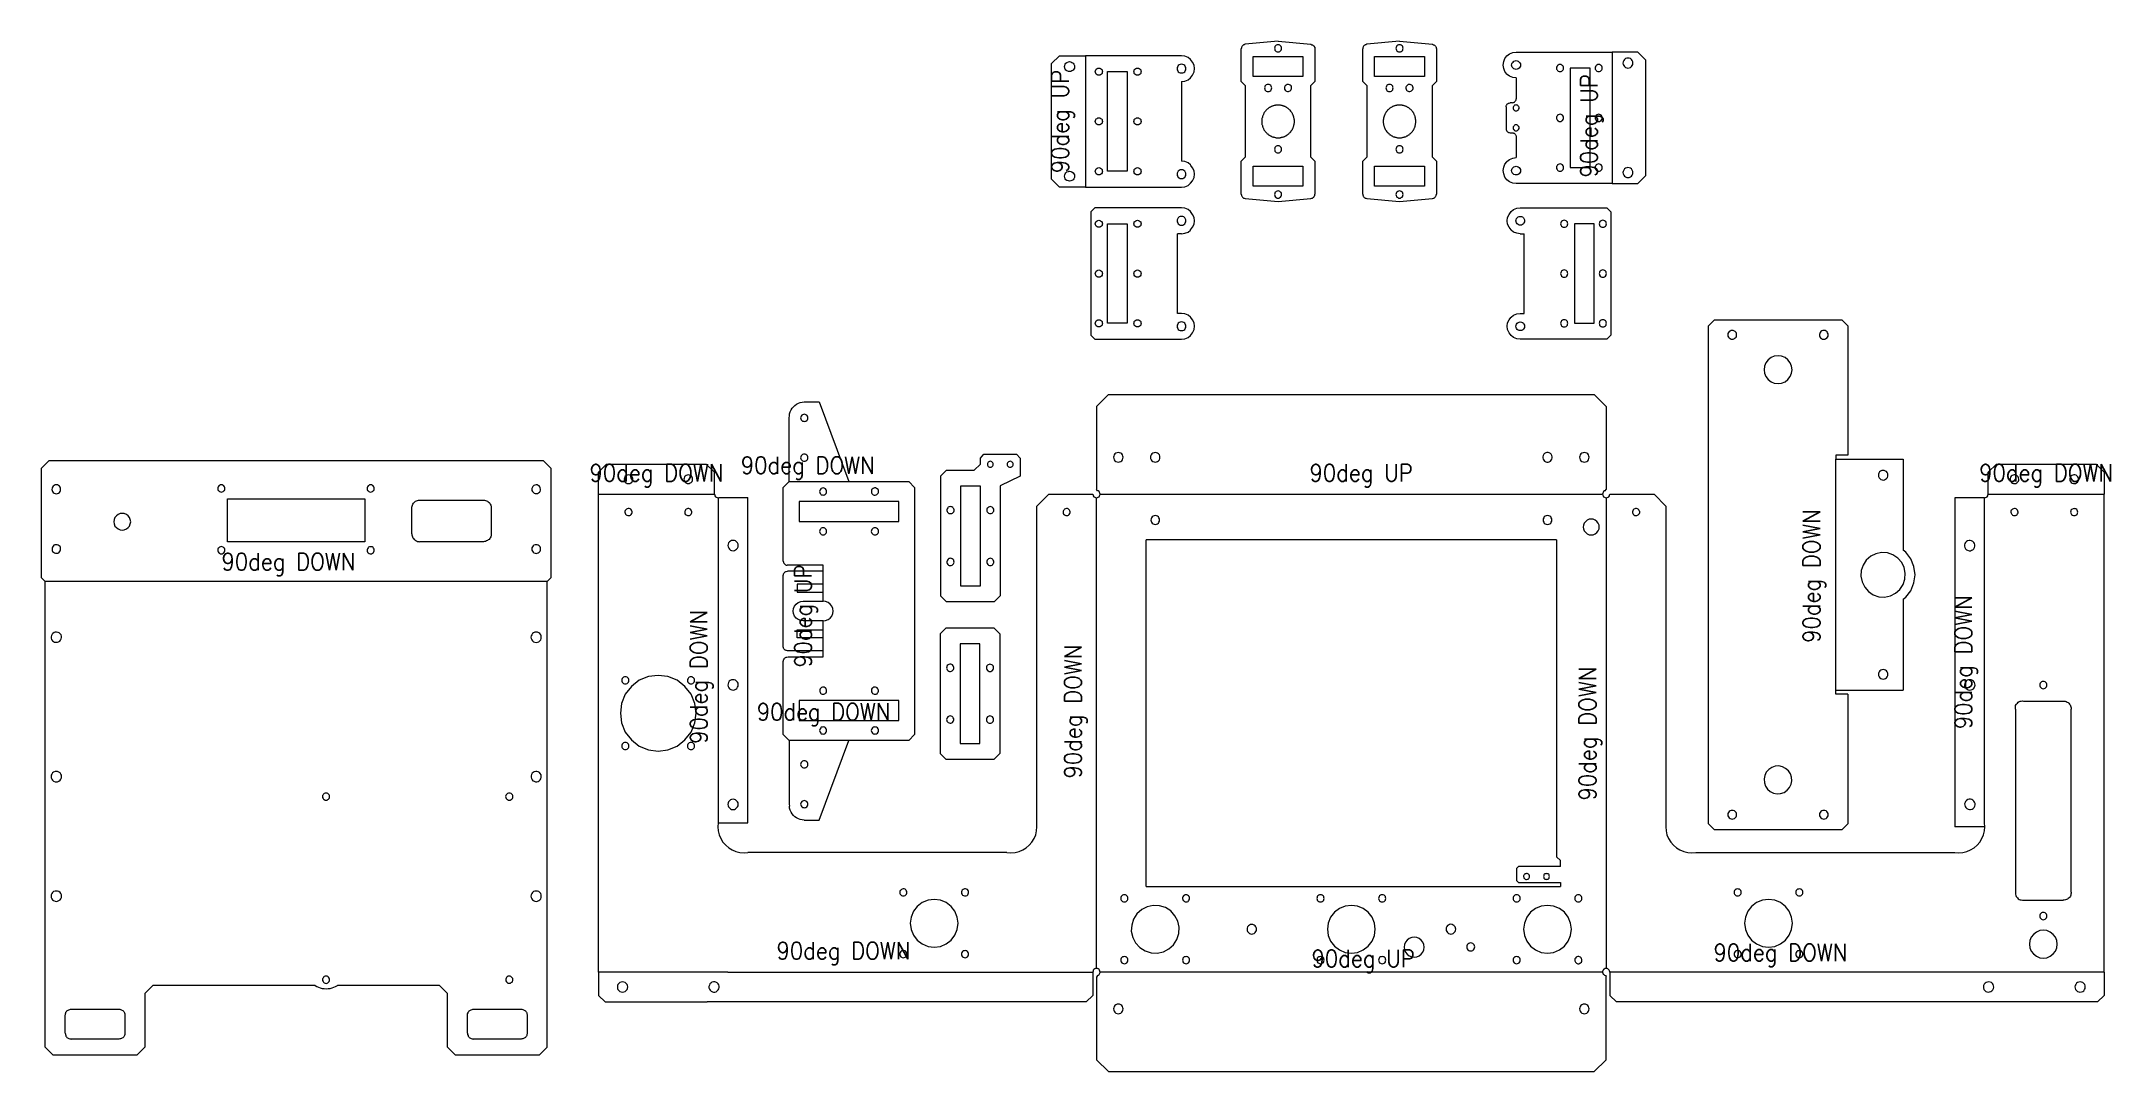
# Model space of a CAD drawing. Extents: x -503 to 536, y -315 to 202.
import ezdxf

# ---------------------------------------------------------------- set-up
doc = ezdxf.new("R2010")
doc.units = 0
doc.layers.get('0').update_dxf_attribs({"linetype": 'CONTINUOUS', "lineweight": 25, "true_color": 0xffffff})
doc.layers.add('Layer0', color=7, linetype='BYLAYER', lineweight=5)
doc.styles.add('textstyle0', font='')
doc.styles.add('textstyle1', font='')
doc.styles.add('textstyle10', font='')
doc.styles.add('textstyle11', font='')
doc.styles.add('textstyle12', font='')
doc.styles.add('textstyle13', font='')
doc.styles.add('textstyle14', font='')
doc.styles.add('textstyle15', font='')
doc.styles.add('textstyle16', font='')
doc.styles.add('textstyle2', font='')
doc.styles.add('textstyle3', font='')
doc.styles.add('textstyle4', font='')
doc.styles.add('textstyle5', font='')
doc.styles.add('textstyle6', font='')
doc.styles.add('textstyle7', font='')
doc.styles.add('textstyle8', font='')
doc.styles.add('textstyle9', font='')
doc.styles.get('textstyle0').set_extended_font_data('Standard')
doc.styles.get('textstyle1').set_extended_font_data('Standard')
doc.styles.get('textstyle10').set_extended_font_data('Standard')
doc.styles.get('textstyle11').set_extended_font_data('Standard')
doc.styles.get('textstyle12').set_extended_font_data('Standard')
doc.styles.get('textstyle13').set_extended_font_data('Standard')
doc.styles.get('textstyle14').set_extended_font_data('Standard')
doc.styles.get('textstyle15').set_extended_font_data('Standard')
doc.styles.get('textstyle16').set_extended_font_data('Standard')
doc.styles.get('textstyle2').set_extended_font_data('Standard')
doc.styles.get('textstyle3').set_extended_font_data('Standard')
doc.styles.get('textstyle4').set_extended_font_data('Standard')
doc.styles.get('textstyle5').set_extended_font_data('Standard')
doc.styles.get('textstyle6').set_extended_font_data('Standard')
doc.styles.get('textstyle7').set_extended_font_data('Standard')
doc.styles.get('textstyle8').set_extended_font_data('Standard')
doc.styles.get('textstyle9').set_extended_font_data('Standard')

msp = doc.modelspace()

# ---------------------------------------------------------------- texts
at = {"char_height": 20, "attachment_point": 2, "rotation": 90}
for s, insert, style in [('\\H8.57143;90deg UP\\P', (4.5, 162.2), 'textstyle15'), ('\\H8.57143;90deg UP\\P', (270, 160), 'textstyle16'), ('\\H8.57143;90deg DOWN\\P\\P', (381.8, -66.1), 'textstyle4'), ('\\H8.57143;90deg UP\\P', (-124.6, -86.2), 'textstyle14'), ('\\H8.57143;90deg DOWN\\P\\P', (458.1, -109.4), 'textstyle3'), ('\\H8.57143;90deg DOWN\\P\\P', (-177, -116.8), 'textstyle0'), ('\\H8.57143;90deg DOWN\\P\\P', (10.9, -134.1), 'textstyle1'), ('\\H8.57143;90deg DOWN\\P\\P', (269.3, -145.2), 'textstyle2')]:
    msp.add_mtext(s, dxfattribs=dict(at, insert=insert, style=style))
at = {"char_height": 20, "attachment_point": 2}
for s, insert, style in [('\\H8.57143;90deg DOWN\\P\\P', (-194, -10), 'textstyle8'), ('\\H8.57143;90deg DOWN\\P\\P', (-118, -6.2), 'textstyle9'), ('\\H8.57143;90deg UP\\P', (160, -10), 'textstyle12'), ('\\H8.57143;90deg DOWN\\P\\P', (504, -10), 'textstyle11'), ('\\H8.57143;90deg DOWN\\P\\P', (-378.8, -54.6), 'textstyle5'), ('\\H8.57143;90deg DOWN\\P\\P', (-110, -130), 'textstyle10'), ('\\H8.57143;90deg DOWN\\P\\P', (-100, -250), 'textstyle6'), ('\\H8.57143;90deg UP\\P', (161, -253.9), 'textstyle13'), ('\\H8.57143;90deg DOWN\\P\\P', (370.5, -250.9), 'textstyle7')]:
    msp.add_mtext(s, dxfattribs=dict(at, insert=insert, style=style))

# ---------------------------------------------------------------- linework, layer by layer
at = {"layer": 'Layer0'}
for p, q in [((99.8, 199.2), (99.7, 198.7)), ((99.7, 182.2), (99.7, 198.7)), ((99.9, 199.5), (99.8, 199.2)), ((100, 199.7), (99.9, 199.5)), ((100.1, 199.9), (100, 199.7)), ((100.3, 200.2), (100.1, 199.9)), ((100.5, 200.3), (100.3, 200.2)), ((100.7, 200.5), (100.5, 200.3)), ((100.9, 200.6), (100.7, 200.5)), ((101.2, 200.7), (100.9, 200.6)), ((101.7, 200.9), (101.2, 200.7)), ((118.2, 202.4), (101.7, 200.9)), ((116.5, 199.3), (116.4, 198.9)), ((116.4, 198.9), (116.5, 198.4)), ((116.6, 199.8), (116.5, 199.3)), ((116.5, 198.4), (116.6, 198)), ((116.9, 200.1), (116.6, 199.8)), ((116.6, 198), (116.9, 197.6)), ((117.3, 200.4), (116.9, 200.1)), ((116.9, 197.6), (117.3, 197.3)), ((117.7, 200.6), (117.3, 200.4)), ((118.2, 200.7), (117.7, 200.6)), ((118.2, 202.4), (134.7, 200.9)), ((118.7, 200.6), (118.2, 200.7)), ((119.1, 200.4), (118.7, 200.6)), ((119.5, 200.1), (119.1, 200.4)), ((119.1, 197.3), (119.5, 197.6)), ((119.8, 199.8), (119.5, 200.1)), ((119.5, 197.6), (119.8, 198)), ((119.9, 199.3), (119.8, 199.8)), ((119.8, 198), (119.9, 198.4)), ((120, 198.9), (119.9, 199.3)), ((119.9, 198.4), (120, 198.9)), ((134.7, 200.9), (135.2, 200.7)), ((135.2, 200.7), (135.5, 200.6)), ((135.5, 200.6), (135.7, 200.5)), ((135.7, 200.5), (135.9, 200.3)), ((135.9, 200.3), (136.1, 200.2)), ((136.1, 200.2), (136.3, 199.9)), ((136.3, 199.9), (136.4, 199.7)), ((136.4, 199.7), (136.6, 199.5)), ((136.6, 199.5), (136.6, 199.2)), ((136.6, 199.2), (136.7, 198.7)), ((136.7, 198.7), (136.7, 182.2)), ((160.8, 199.2), (160.7, 198.7)), ((160.7, 182.2), (160.7, 198.7)), ((160.9, 199.5), (160.8, 199.2)), ((161, 199.7), (160.9, 199.5)), ((161.1, 199.9), (161, 199.7)), ((161.3, 200.2), (161.1, 199.9)), ((161.5, 200.3), (161.3, 200.2)), ((161.7, 200.5), (161.5, 200.3)), ((161.9, 200.6), (161.7, 200.5)), ((162.2, 200.7), (161.9, 200.6)), ((162.7, 200.9), (162.2, 200.7)), ((179.2, 202.4), (162.7, 200.9)), ((177.5, 199.3), (177.4, 198.9)), ((177.4, 198.9), (177.5, 198.4)), ((177.6, 199.8), (177.5, 199.3)), ((177.5, 198.4), (177.6, 198)), ((177.9, 200.1), (177.6, 199.8)), ((177.6, 198), (177.9, 197.6)), ((178.3, 200.4), (177.9, 200.1)), ((177.9, 197.6), (178.3, 197.3)), ((178.7, 200.6), (178.3, 200.4)), ((179.2, 200.7), (178.7, 200.6)), ((179.2, 202.4), (195.7, 200.9)), ((179.7, 200.6), (179.2, 200.7)), ((180.1, 200.4), (179.7, 200.6)), ((180.5, 200.1), (180.1, 200.4)), ((180.1, 197.3), (180.5, 197.6)), ((180.8, 199.8), (180.5, 200.1)), ((180.5, 197.6), (180.8, 198)), ((180.9, 199.3), (180.8, 199.8)), ((180.8, 198), (180.9, 198.4)), ((181, 198.9), (180.9, 199.3)), ((180.9, 198.4), (181, 198.9)), ((195.7, 200.9), (196.2, 200.7)), ((196.2, 200.7), (196.5, 200.6)), ((196.5, 200.6), (196.7, 200.5)), ((196.7, 200.5), (196.9, 200.3)), ((196.9, 200.3), (197.1, 200.2)), ((197.1, 200.2), (197.3, 199.9)), ((197.3, 199.9), (197.4, 199.7)), ((197.4, 199.7), (197.6, 199.5)), ((197.6, 199.5), (197.6, 199.2)), ((197.6, 199.2), (197.7, 198.7)), ((197.7, 198.7), (197.7, 182.2)), ((8.5, 195.2), (4.5, 191.2)), ((4.5, 133.2), (4.5, 191.2)), ((8.5, 195.2), (21.5, 195.2)), ((11, 189.7), (11.1, 190.3)), ((11.1, 189), (11, 189.7)), ((11.1, 190.3), (11.3, 190.9)), ((11.3, 188.4), (11.1, 189)), ((11.3, 190.9), (11.7, 191.4)), ((11.7, 187.9), (11.3, 188.4)), ((11.7, 191.4), (12.2, 191.8)), ((12.2, 187.5), (11.7, 187.9)), ((12.2, 191.8), (12.9, 192.1)), ((12.9, 187.3), (12.2, 187.5)), ((12.9, 192.1), (13.5, 192.2)), ((13.5, 187.2), (12.9, 187.3)), ((13.5, 192.2), (14.1, 192.1)), ((14.1, 187.3), (13.5, 187.2)), ((14.1, 192.1), (14.7, 191.8)), ((14.7, 187.5), (14.1, 187.3)), ((14.7, 191.8), (15.3, 191.4)), ((15.3, 187.9), (14.7, 187.5)), ((15.3, 191.4), (15.7, 190.9)), ((15.7, 188.4), (15.3, 187.9)), ((15.7, 190.9), (15.9, 190.3)), ((15.9, 189), (15.7, 188.4)), ((15.9, 190.3), (16, 189.7)), ((16, 189.7), (15.9, 189)), ((69.5, 195.2), (21.5, 195.2)), ((26.4, 187.2), (26.5, 187.6)), ((26.5, 186.7), (26.4, 187.2)), ((26.5, 187.6), (26.6, 188.1)), ((26.6, 188.1), (26.9, 188.4)), ((26.9, 188.4), (27.3, 188.7)), ((27.3, 188.7), (27.7, 188.9)), ((27.7, 188.9), (28.2, 189)), ((28.2, 189), (28.7, 188.9)), ((28.7, 188.9), (29.1, 188.7)), ((29.1, 188.7), (29.5, 188.4)), ((29.5, 188.4), (29.8, 188.1)), ((29.8, 188.1), (29.9, 187.6)), ((29.9, 187.6), (30, 187.2)), ((30, 187.2), (29.9, 186.7)), ((32.5, 187.2), (42.5, 187.2)), ((32.5, 137.2), (32.5, 187.2)), ((42.5, 187.2), (42.5, 137.2)), ((45.8, 187.2), (45.9, 187.6)), ((45.9, 186.7), (45.8, 187.2)), ((45.9, 187.6), (46, 188.1)), ((46, 188.1), (46.3, 188.4)), ((46.3, 188.4), (46.7, 188.7)), ((46.7, 188.7), (47.1, 188.9)), ((47.1, 188.9), (47.6, 189)), ((47.6, 189), (48.1, 188.9)), ((48.1, 188.9), (48.5, 188.7)), ((48.5, 188.7), (48.9, 188.4)), ((48.9, 188.4), (49.2, 188.1)), ((49.2, 188.1), (49.3, 187.6)), ((49.3, 187.6), (49.4, 187.2)), ((49.4, 187.2), (49.3, 186.7)), ((67.6, 189.2), (67.5, 188.7)), ((67.5, 188.7), (67.6, 188.1)), ((67.8, 189.8), (67.6, 189.2)), ((67.6, 188.1), (67.8, 187.6)), ((68.1, 190.2), (67.8, 189.8)), ((67.8, 187.6), (68.1, 187.1)), ((68.6, 190.6), (68.1, 190.2)), ((68.1, 187.1), (68.6, 186.8)), ((69.1, 190.8), (68.6, 190.6)), ((69.7, 190.9), (69.1, 190.8)), ((69.5, 195.1), (69.5, 195.2)), ((69.7, 195.2), (69.5, 195.1)), ((71.4, 195), (69.7, 195.2)), ((70.3, 190.8), (69.7, 190.9)), ((70.8, 190.6), (70.3, 190.8)), ((71.3, 190.2), (70.8, 190.6)), ((70.8, 186.8), (71.3, 187.1)), ((71.6, 189.8), (71.3, 190.2)), ((71.3, 187.1), (71.6, 187.6)), ((73, 194.3), (71.4, 195)), ((71.8, 189.2), (71.6, 189.8)), ((71.6, 187.6), (71.8, 188.1)), ((71.9, 188.7), (71.8, 189.2)), ((71.8, 188.1), (71.9, 188.7)), ((74.3, 193.3), (73, 194.3)), ((75.3, 191.9), (74.3, 193.3)), ((76, 190.4), (75.3, 191.9)), ((76.2, 188.7), (76, 190.4)), ((76, 187), (76.2, 188.7)), ((105.7, 184.7), (105.7, 194.7)), ((105.7, 194.7), (130.7, 194.7)), ((117.3, 197.3), (117.7, 197.1)), ((117.7, 197.1), (118.2, 197.1)), ((118.2, 197.1), (118.7, 197.1)), ((118.7, 197.1), (119.1, 197.3)), ((130.7, 194.7), (130.7, 184.7)), ((166.7, 184.7), (166.7, 194.7)), ((166.7, 194.7), (191.7, 194.7)), ((178.3, 197.3), (178.7, 197.1)), ((178.7, 197.1), (179.2, 197.1)), ((179.2, 197.1), (179.7, 197.1)), ((179.7, 197.1), (180.1, 197.3)), ((191.7, 194.7), (191.7, 184.7)), ((231.2, 190.5), (231.5, 192.2)), ((231.5, 188.8), (231.2, 190.5)), ((231.5, 192.2), (232.1, 193.7)), ((232.1, 187.2), (231.5, 188.8)), ((232.1, 193.7), (233.1, 195.1)), ((233.1, 185.9), (232.1, 187.2)), ((233.1, 195.1), (234.5, 196.1)), ((234.5, 196.1), (236.1, 196.8)), ((235.5, 190.5), (235.6, 191.1)), ((235.6, 189.9), (235.5, 190.5)), ((235.6, 191.1), (235.8, 191.6)), ((235.8, 189.4), (235.6, 189.9)), ((235.8, 191.6), (236.2, 192)), ((236.2, 188.9), (235.8, 189.4)), ((236.1, 196.8), (237.7, 197)), ((236.2, 192), (236.6, 192.4)), ((236.6, 188.6), (236.2, 188.9)), ((236.6, 192.4), (237.2, 192.6)), ((237.2, 188.4), (236.6, 188.6)), ((237.2, 192.6), (237.7, 192.7)), ((237.7, 188.3), (237.2, 188.4)), ((237.7, 197), (237.9, 197)), ((237.7, 192.7), (238.3, 192.6)), ((238.3, 188.4), (237.7, 188.3)), ((237.9, 197), (237.9, 197)), ((237.9, 197), (285.9, 197)), ((238.3, 192.6), (238.8, 192.4)), ((238.8, 188.6), (238.3, 188.4)), ((238.8, 192.4), (239.3, 192)), ((239.3, 188.9), (238.8, 188.6)), ((239.3, 192), (239.6, 191.6)), ((239.6, 189.4), (239.3, 188.9)), ((239.6, 191.6), (239.9, 191.1)), ((239.9, 189.9), (239.6, 189.4)), ((239.9, 191.1), (239.9, 190.5)), ((239.9, 190.5), (239.9, 189.9)), ((258.1, 189.5), (258, 189)), ((258, 189), (258.1, 188.5)), ((258.3, 189.9), (258.1, 189.5)), ((258.1, 188.5), (258.3, 188.1)), ((258.6, 190.3), (258.3, 189.9)), ((258.3, 188.1), (258.6, 187.7)), ((258.9, 190.5), (258.6, 190.3)), ((258.6, 187.7), (258.9, 187.4)), ((259.4, 190.7), (258.9, 190.5)), ((258.9, 187.4), (259.4, 187.2)), ((259.8, 190.8), (259.4, 190.7)), ((259.4, 187.2), (259.8, 187.2)), ((260.3, 190.7), (259.8, 190.8)), ((259.8, 187.2), (260.3, 187.2)), ((260.7, 190.5), (260.3, 190.7)), ((260.3, 187.2), (260.7, 187.4)), ((261.1, 190.3), (260.7, 190.5)), ((260.7, 187.4), (261.1, 187.7)), ((261.4, 189.9), (261.1, 190.3)), ((261.1, 187.7), (261.4, 188.1)), ((261.6, 189.5), (261.4, 189.9)), ((261.4, 188.1), (261.6, 188.5)), ((261.6, 189), (261.6, 189.5)), ((261.6, 188.5), (261.6, 189)), ((264.9, 189), (264.9, 139)), ((274.9, 189), (264.9, 189)), ((274.9, 139), (274.9, 189)), ((277.5, 189.5), (277.4, 189)), ((277.4, 189), (277.5, 188.5)), ((277.7, 189.9), (277.5, 189.5)), ((277.5, 188.5), (277.7, 188.1)), ((278, 190.3), (277.7, 189.9)), ((277.7, 188.1), (278, 187.7)), ((278.3, 190.5), (278, 190.3)), ((278, 187.7), (278.3, 187.4)), ((278.8, 190.7), (278.3, 190.5)), ((278.3, 187.4), (278.8, 187.2)), ((279.2, 190.8), (278.8, 190.7)), ((278.8, 187.2), (279.2, 187.2)), ((279.7, 190.7), (279.2, 190.8)), ((279.2, 187.2), (279.7, 187.2)), ((280.1, 190.5), (279.7, 190.7)), ((279.7, 187.2), (280.1, 187.4)), ((280.5, 190.3), (280.1, 190.5)), ((280.1, 187.4), (280.5, 187.7)), ((280.8, 189.9), (280.5, 190.3)), ((280.5, 187.7), (280.8, 188.1)), ((281, 189.5), (280.8, 189.9)), ((280.8, 188.1), (281, 188.5)), ((281, 189), (281, 189.5)), ((281, 188.5), (281, 189)), ((298.9, 197), (285.9, 197)), ((291.5, 192.1), (291.4, 191.5)), ((291.4, 191.5), (291.5, 190.8)), ((291.8, 192.7), (291.5, 192.1)), ((291.5, 190.8), (291.8, 190.2)), ((292.2, 193.3), (291.8, 192.7)), ((291.8, 190.2), (292.2, 189.7)), ((292.7, 193.7), (292.2, 193.3)), ((292.2, 189.7), (292.7, 189.3)), ((293.3, 193.9), (292.7, 193.7)), ((292.7, 189.3), (293.3, 189.1)), ((293.9, 194), (293.3, 193.9)), ((293.3, 189.1), (293.9, 189)), ((294.6, 193.9), (293.9, 194)), ((293.9, 189), (294.6, 189.1)), ((295.2, 193.7), (294.6, 193.9)), ((294.6, 189.1), (295.2, 189.3)), ((295.7, 193.3), (295.2, 193.7)), ((295.2, 189.3), (295.7, 189.7)), ((296.1, 192.7), (295.7, 193.3)), ((295.7, 189.7), (296.1, 190.2)), ((296.4, 192.1), (296.1, 192.7)), ((296.1, 190.2), (296.4, 190.8)), ((296.4, 191.5), (296.4, 192.1)), ((296.4, 190.8), (296.4, 191.5)), ((298.9, 197), (302.9, 193)), ((302.9, 135), (302.9, 193)), ((26.6, 186.3), (26.5, 186.7)), ((26.9, 185.9), (26.6, 186.3)), ((27.3, 185.6), (26.9, 185.9)), ((27.7, 185.4), (27.3, 185.6)), ((28.2, 185.4), (27.7, 185.4)), ((28.7, 185.4), (28.2, 185.4)), ((29.1, 185.6), (28.7, 185.4)), ((29.5, 185.9), (29.1, 185.6)), ((29.8, 186.3), (29.5, 185.9)), ((29.9, 186.7), (29.8, 186.3)), ((46, 186.3), (45.9, 186.7)), ((46.3, 185.9), (46, 186.3)), ((46.7, 185.6), (46.3, 185.9)), ((47.1, 185.4), (46.7, 185.6)), ((47.6, 185.4), (47.1, 185.4)), ((48.1, 185.4), (47.6, 185.4)), ((48.5, 185.6), (48.1, 185.4)), ((48.9, 185.9), (48.5, 185.6)), ((49.2, 186.3), (48.9, 185.9)), ((49.3, 186.7), (49.2, 186.3)), ((68.6, 186.8), (69.1, 186.5)), ((69.1, 186.5), (69.7, 186.5)), ((69.7, 186.5), (70.3, 186.5)), ((69.7, 182.2), (71.4, 182.4)), ((69.7, 182.2), (69.7, 142.2)), ((70.3, 186.5), (70.8, 186.8)), ((71.4, 182.4), (73, 183)), ((73, 183), (74.2, 184)), ((74.2, 184), (74.3, 184.1)), ((74.3, 184.1), (75.3, 185.4)), ((75.3, 185.4), (76, 187)), ((99.7, 182.2), (101.7, 180.2)), ((101.7, 180.2), (101.7, 144.2)), ((130.7, 184.7), (105.7, 184.7)), ((111.5, 179.4), (111.4, 179)), ((111.4, 179), (111.5, 178.5)), ((111.6, 179.9), (111.5, 179.4)), ((111.5, 178.5), (111.6, 178.1)), ((111.9, 180.2), (111.6, 179.9)), ((111.6, 178.1), (111.9, 177.7)), ((112.3, 180.5), (111.9, 180.2)), ((111.9, 177.7), (112.3, 177.4)), ((112.7, 180.7), (112.3, 180.5)), ((112.3, 177.4), (112.7, 177.2)), ((113.2, 180.8), (112.7, 180.7)), ((112.7, 177.2), (113.2, 177.2)), ((113.7, 180.7), (113.2, 180.8)), ((113.2, 177.2), (113.7, 177.2)), ((114.1, 180.5), (113.7, 180.7)), ((113.7, 177.2), (114.1, 177.4)), ((114.5, 180.2), (114.1, 180.5)), ((114.1, 177.4), (114.5, 177.7)), ((114.8, 179.9), (114.5, 180.2)), ((114.5, 177.7), (114.8, 178.1)), ((114.9, 179.4), (114.8, 179.9)), ((114.8, 178.1), (114.9, 178.5)), ((115, 179), (114.9, 179.4)), ((114.9, 178.5), (115, 179)), ((121.6, 179.7), (121.4, 179.3)), ((121.4, 179.3), (121.4, 178.8)), ((121.4, 178.8), (121.5, 178.3)), ((121.5, 178.3), (121.7, 177.9)), ((121.8, 180.1), (121.6, 179.7)), ((121.7, 177.9), (122.1, 177.6)), ((122.2, 180.4), (121.8, 180.1)), ((122.1, 177.6), (122.5, 177.3)), ((122.6, 180.7), (122.2, 180.4)), ((122.5, 177.3), (122.9, 177.2)), ((123, 180.8), (122.6, 180.7)), ((122.9, 177.2), (123.4, 177.2)), ((123.5, 180.7), (123, 180.8)), ((123.4, 177.2), (123.8, 177.3)), ((123.9, 180.6), (123.5, 180.7)), ((123.8, 177.3), (124.2, 177.5)), ((124.3, 180.4), (123.9, 180.6)), ((124.2, 177.5), (124.6, 177.8)), ((124.7, 180), (124.3, 180.4)), ((124.6, 177.8), (124.8, 178.2)), ((124.9, 179.6), (124.7, 180)), ((124.8, 178.2), (125, 178.7)), ((125, 179.1), (124.9, 179.6)), ((125, 178.7), (125, 179.1)), ((136.7, 182.2), (134.7, 180.2)), ((134.7, 144.2), (134.7, 180.2)), ((160.7, 182.2), (162.7, 180.2)), ((162.7, 180.2), (162.7, 144.2)), ((191.7, 184.7), (166.7, 184.7)), ((172.5, 179.4), (172.4, 179)), ((172.4, 179), (172.5, 178.5)), ((172.6, 179.9), (172.5, 179.4)), ((172.5, 178.5), (172.6, 178.1)), ((172.9, 180.2), (172.6, 179.9)), ((172.6, 178.1), (172.9, 177.7)), ((173.3, 180.5), (172.9, 180.2)), ((172.9, 177.7), (173.3, 177.4)), ((173.7, 180.7), (173.3, 180.5)), ((173.3, 177.4), (173.7, 177.2)), ((174.2, 180.8), (173.7, 180.7)), ((173.7, 177.2), (174.2, 177.2)), ((174.7, 180.7), (174.2, 180.8)), ((174.2, 177.2), (174.7, 177.2)), ((175.1, 180.5), (174.7, 180.7)), ((174.7, 177.2), (175.1, 177.4)), ((175.5, 180.2), (175.1, 180.5)), ((175.1, 177.4), (175.5, 177.7)), ((175.8, 179.9), (175.5, 180.2)), ((175.5, 177.7), (175.8, 178.1)), ((175.9, 179.4), (175.8, 179.9)), ((175.8, 178.1), (175.9, 178.5)), ((176, 179), (175.9, 179.4)), ((175.9, 178.5), (176, 179)), ((182.6, 179.7), (182.4, 179.3)), ((182.4, 179.3), (182.4, 178.8)), ((182.4, 178.8), (182.5, 178.3)), ((182.5, 178.3), (182.7, 177.9)), ((182.8, 180.1), (182.6, 179.7)), ((182.7, 177.9), (183.1, 177.6)), ((183.2, 180.4), (182.8, 180.1)), ((183.1, 177.6), (183.5, 177.3)), ((183.6, 180.7), (183.2, 180.4)), ((183.5, 177.3), (183.9, 177.2)), ((184, 180.8), (183.6, 180.7)), ((183.9, 177.2), (184.4, 177.2)), ((184.5, 180.7), (184, 180.8)), ((184.4, 177.2), (184.8, 177.3)), ((184.9, 180.6), (184.5, 180.7)), ((184.8, 177.3), (185.2, 177.5)), ((185.3, 180.4), (184.9, 180.6)), ((185.2, 177.5), (185.6, 177.8)), ((185.7, 180), (185.3, 180.4)), ((185.6, 177.8), (185.8, 178.2)), ((185.9, 179.6), (185.7, 180)), ((185.8, 178.2), (186, 178.7)), ((186, 179.1), (185.9, 179.6)), ((186, 178.7), (186, 179.1)), ((197.7, 182.2), (195.7, 180.2)), ((195.7, 144.2), (195.7, 180.2)), ((233.2, 185.8), (233.1, 185.9)), ((234.5, 184.9), (233.2, 185.8)), ((236.1, 184.2), (234.5, 184.9)), ((237.7, 184), (236.1, 184.2)), ((237.7, 184), (237.7, 173.5)), ((111.1, 166.3), (111, 166.1)), ((111.3, 166.6), (111.1, 166.3)), ((111.4, 166.8), (111.3, 166.6)), ((111.6, 167), (111.4, 166.8)), ((111.7, 167.2), (111.6, 167)), ((111.9, 167.4), (111.7, 167.2)), ((112.1, 167.6), (111.9, 167.4)), ((112.2, 167.8), (112.1, 167.6)), ((112.4, 168), (112.2, 167.8)), ((112.6, 168.1), (112.4, 168)), ((112.8, 168.3), (112.6, 168.1)), ((113, 168.5), (112.8, 168.3)), ((113.2, 168.7), (113, 168.5)), ((113.4, 168.8), (113.2, 168.7)), ((113.6, 169), (113.4, 168.8)), ((113.8, 169.1), (113.6, 169)), ((114, 169.2), (113.8, 169.1)), ((114.3, 169.4), (114, 169.2)), ((114.5, 169.5), (114.3, 169.4)), ((114.7, 169.6), (114.5, 169.5)), ((114.9, 169.7), (114.7, 169.6)), ((115.2, 169.8), (114.9, 169.7)), ((115.4, 169.9), (115.2, 169.8)), ((115.7, 170), (115.4, 169.9)), ((115.9, 170), (115.7, 170)), ((116.2, 170.1), (115.9, 170)), ((116.4, 170.2), (116.2, 170.1)), ((116.7, 170.2), (116.4, 170.2)), ((116.9, 170.3), (116.7, 170.2)), ((117.2, 170.3), (116.9, 170.3)), ((117.4, 170.3), (117.2, 170.3)), ((117.7, 170.4), (117.4, 170.3)), ((117.9, 170.4), (117.7, 170.4)), ((118.2, 170.4), (117.9, 170.4)), ((118.5, 170.4), (118.2, 170.4)), ((118.7, 170.4), (118.5, 170.4)), ((119, 170.3), (118.7, 170.4)), ((119.2, 170.3), (119, 170.3)), ((119.5, 170.3), (119.2, 170.3)), ((119.7, 170.2), (119.5, 170.3)), ((120, 170.2), (119.7, 170.2)), ((120.2, 170.1), (120, 170.2)), ((120.5, 170), (120.2, 170.1)), ((120.7, 170), (120.5, 170)), ((121, 169.9), (120.7, 170)), ((121.2, 169.8), (121, 169.9)), ((121.5, 169.7), (121.2, 169.8)), ((121.7, 169.6), (121.5, 169.7)), ((121.9, 169.5), (121.7, 169.6)), ((122.2, 169.4), (121.9, 169.5)), ((122.4, 169.2), (122.2, 169.4)), ((122.6, 169.1), (122.4, 169.2)), ((122.8, 169), (122.6, 169.1)), ((123, 168.8), (122.8, 169)), ((123.2, 168.7), (123, 168.8)), ((123.4, 168.5), (123.2, 168.7)), ((123.6, 168.3), (123.4, 168.5)), ((123.8, 168.1), (123.6, 168.3)), ((124, 168), (123.8, 168.1)), ((124.2, 167.8), (124, 168)), ((124.4, 167.6), (124.2, 167.8)), ((124.5, 167.4), (124.4, 167.6)), ((124.7, 167.2), (124.5, 167.4)), ((124.8, 167), (124.7, 167.2)), ((125, 166.8), (124.8, 167)), ((125.1, 166.6), (125, 166.8)), ((125.3, 166.3), (125.1, 166.6)), ((125.4, 166.1), (125.3, 166.3)), ((172.1, 166.3), (172, 166.1)), ((172.3, 166.6), (172.1, 166.3)), ((172.4, 166.8), (172.3, 166.6)), ((172.6, 167), (172.4, 166.8)), ((172.7, 167.2), (172.6, 167)), ((172.9, 167.4), (172.7, 167.2)), ((173.1, 167.6), (172.9, 167.4)), ((173.2, 167.8), (173.1, 167.6)), ((173.4, 168), (173.2, 167.8)), ((173.6, 168.1), (173.4, 168)), ((173.8, 168.3), (173.6, 168.1)), ((174, 168.5), (173.8, 168.3)), ((174.2, 168.7), (174, 168.5)), ((174.4, 168.8), (174.2, 168.7)), ((174.6, 169), (174.4, 168.8)), ((174.8, 169.1), (174.6, 169)), ((175, 169.2), (174.8, 169.1)), ((175.3, 169.4), (175, 169.2)), ((175.5, 169.5), (175.3, 169.4)), ((175.7, 169.6), (175.5, 169.5)), ((175.9, 169.7), (175.7, 169.6)), ((176.2, 169.8), (175.9, 169.7)), ((176.4, 169.9), (176.2, 169.8)), ((176.7, 170), (176.4, 169.9)), ((176.9, 170), (176.7, 170)), ((177.2, 170.1), (176.9, 170)), ((177.4, 170.2), (177.2, 170.1)), ((177.7, 170.2), (177.4, 170.2)), ((177.9, 170.3), (177.7, 170.2)), ((178.2, 170.3), (177.9, 170.3)), ((178.4, 170.3), (178.2, 170.3)), ((178.7, 170.4), (178.4, 170.3)), ((178.9, 170.4), (178.7, 170.4)), ((179.2, 170.4), (178.9, 170.4)), ((179.5, 170.4), (179.2, 170.4)), ((179.7, 170.4), (179.5, 170.4)), ((180, 170.3), (179.7, 170.4)), ((180.2, 170.3), (180, 170.3)), ((180.5, 170.3), (180.2, 170.3)), ((180.7, 170.2), (180.5, 170.3)), ((181, 170.2), (180.7, 170.2)), ((181.2, 170.1), (181, 170.2)), ((181.5, 170), (181.2, 170.1)), ((181.7, 170), (181.5, 170)), ((182, 169.9), (181.7, 170)), ((182.2, 169.8), (182, 169.9)), ((182.5, 169.7), (182.2, 169.8)), ((182.7, 169.6), (182.5, 169.7)), ((182.9, 169.5), (182.7, 169.6)), ((183.2, 169.4), (182.9, 169.5)), ((183.4, 169.2), (183.2, 169.4)), ((183.6, 169.1), (183.4, 169.2)), ((183.8, 169), (183.6, 169.1)), ((184, 168.8), (183.8, 169)), ((184.2, 168.7), (184, 168.8)), ((184.4, 168.5), (184.2, 168.7)), ((184.6, 168.3), (184.4, 168.5)), ((184.8, 168.1), (184.6, 168.3)), ((185, 168), (184.8, 168.1)), ((185.2, 167.8), (185, 168)), ((185.4, 167.6), (185.2, 167.8)), ((185.5, 167.4), (185.4, 167.6)), ((185.7, 167.2), (185.5, 167.4)), ((185.8, 167), (185.7, 167.2)), ((186, 166.8), (185.8, 167)), ((186.1, 166.6), (186, 166.8)), ((186.3, 166.3), (186.1, 166.6)), ((186.4, 166.1), (186.3, 166.3)), ((232.7, 169.5), (232.8, 170)), ((232.7, 169.5), (232.7, 158.5)), ((232.8, 170), (232.9, 170.3)), ((232.9, 170.3), (233, 170.5)), ((233, 170.5), (233.1, 170.7)), ((233.1, 170.7), (233.3, 170.9)), ((233.3, 170.9), (233.5, 171.1)), ((233.5, 171.1), (233.7, 171.2)), ((233.7, 171.2), (234, 171.3)), ((234, 171.3), (234.2, 171.4)), ((234.2, 171.4), (234.7, 171.5)), ((235.7, 171.5), (234.7, 171.5)), ((235.7, 171.5), (236.3, 171.6)), ((236.3, 169.4), (236.2, 169)), ((236.2, 169), (236.3, 168.6)), ((236.3, 171.6), (236.5, 171.6)), ((236.4, 169.7), (236.3, 169.4)), ((236.3, 168.6), (236.4, 168.2)), ((236.7, 170), (236.4, 169.7)), ((236.4, 168.2), (236.7, 167.9)), ((236.5, 171.6), (236.7, 171.8)), ((236.7, 171.8), (237, 171.9)), ((237, 170.3), (236.7, 170)), ((236.7, 167.9), (237, 167.7)), ((237, 171.9), (237.1, 172.1)), ((237.3, 170.4), (237, 170.3)), ((237, 167.7), (237.3, 167.5)), ((237.1, 172.1), (237.3, 172.3)), ((237.3, 172.3), (237.5, 172.5)), ((237.7, 170.5), (237.3, 170.4)), ((237.3, 167.5), (237.7, 167.5)), ((237.5, 172.5), (237.6, 172.7)), ((237.6, 172.7), (237.7, 173)), ((237.7, 173), (237.7, 173.5)), ((238.1, 170.4), (237.7, 170.5)), ((237.7, 167.5), (238.1, 167.5)), ((238.5, 170.3), (238.1, 170.4)), ((238.1, 167.5), (238.5, 167.7)), ((238.8, 170), (238.5, 170.3)), ((238.5, 167.7), (238.8, 167.9)), ((239, 169.7), (238.8, 170)), ((238.8, 167.9), (239, 168.2)), ((239.2, 169.4), (239, 169.7)), ((239, 168.2), (239.2, 168.6)), ((239.2, 169), (239.2, 169.4)), ((239.2, 168.6), (239.2, 169)), ((26.4, 162.2), (26.5, 162.6)), ((26.5, 161.7), (26.4, 162.2)), ((26.5, 162.6), (26.6, 163.1)), ((26.6, 161.3), (26.5, 161.7)), ((26.6, 163.1), (26.9, 163.4)), ((26.9, 160.9), (26.6, 161.3)), ((26.9, 163.4), (27.3, 163.7)), ((27.3, 160.6), (26.9, 160.9)), ((27.3, 163.7), (27.7, 163.9)), ((27.7, 160.4), (27.3, 160.6)), ((27.7, 163.9), (28.2, 164)), ((28.2, 160.4), (27.7, 160.4)), ((28.2, 164), (28.7, 163.9)), ((28.7, 160.4), (28.2, 160.4)), ((28.7, 163.9), (29.1, 163.7)), ((29.1, 160.6), (28.7, 160.4)), ((29.1, 163.7), (29.5, 163.4)), ((29.5, 160.9), (29.1, 160.6)), ((29.5, 163.4), (29.8, 163.1)), ((29.8, 161.3), (29.5, 160.9)), ((29.8, 163.1), (29.9, 162.6)), ((29.9, 161.7), (29.8, 161.3)), ((29.9, 162.6), (30, 162.2)), ((30, 162.2), (29.9, 161.7)), ((45.8, 162.2), (45.9, 162.6)), ((45.9, 161.7), (45.8, 162.2)), ((45.9, 162.6), (46, 163.1)), ((46, 161.3), (45.9, 161.7)), ((46, 163.1), (46.3, 163.4)), ((46.3, 160.9), (46, 161.3)), ((46.3, 163.4), (46.7, 163.7)), ((46.7, 160.6), (46.3, 160.9)), ((46.7, 163.7), (47.1, 163.9)), ((47.1, 160.4), (46.7, 160.6)), ((47.1, 163.9), (47.6, 164)), ((47.6, 160.4), (47.1, 160.4)), ((47.6, 164), (48.1, 163.9)), ((48.1, 160.4), (47.6, 160.4)), ((48.1, 163.9), (48.5, 163.7)), ((48.5, 160.6), (48.1, 160.4)), ((48.5, 163.7), (48.9, 163.4)), ((48.9, 160.9), (48.5, 160.6)), ((48.9, 163.4), (49.2, 163.1)), ((49.2, 161.3), (48.9, 160.9)), ((49.2, 163.1), (49.3, 162.6)), ((49.3, 161.7), (49.2, 161.3)), ((49.3, 162.6), (49.4, 162.2)), ((49.4, 162.2), (49.3, 161.7)), ((110.1, 163.2), (110, 162.9)), ((110, 162.9), (110, 162.7)), ((110, 162.7), (110, 162.4)), ((110, 162.4), (110, 162.2)), ((110, 162.2), (110, 161.9)), ((110, 161.9), (110, 161.7)), ((110, 161.7), (110, 161.4)), ((110, 161.4), (110.1, 161.1)), ((110.2, 164), (110.1, 163.7)), ((110.1, 163.7), (110.1, 163.5)), ((110.1, 163.5), (110.1, 163.2)), ((110.1, 161.1), (110.1, 160.9)), ((110.1, 160.9), (110.1, 160.6)), ((110.1, 160.6), (110.2, 160.4)), ((110.3, 164.2), (110.2, 164)), ((110.2, 160.4), (110.3, 160.1)), ((110.4, 164.7), (110.3, 164.5)), ((110.3, 164.5), (110.3, 164.2)), ((110.3, 160.1), (110.3, 159.9)), ((110.3, 159.9), (110.4, 159.6)), ((110.5, 165), (110.4, 164.7)), ((110.4, 159.6), (110.5, 159.4)), ((110.6, 165.2), (110.5, 165)), ((110.5, 159.4), (110.6, 159.2)), ((110.7, 165.4), (110.6, 165.2)), ((110.6, 159.2), (110.7, 158.9)), ((110.8, 165.7), (110.7, 165.4)), ((110.7, 158.9), (110.8, 158.7)), ((110.9, 165.9), (110.8, 165.7)), ((110.8, 158.7), (110.9, 158.4)), ((111, 166.1), (110.9, 165.9)), ((110.9, 158.4), (111, 158.2)), ((111, 158.2), (111.1, 158)), ((111.1, 158), (111.3, 157.8)), ((111.3, 157.8), (111.4, 157.6)), ((111.4, 157.6), (111.6, 157.4)), ((111.6, 157.4), (111.7, 157.1)), ((111.7, 157.1), (111.9, 156.9)), ((111.9, 156.9), (112.1, 156.7)), ((112.1, 156.7), (112.2, 156.6)), ((112.2, 156.6), (112.4, 156.4)), ((112.4, 156.4), (112.6, 156.2)), ((112.6, 156.2), (112.8, 156)), ((112.8, 156), (113, 155.9)), ((123.4, 155.9), (123.6, 156)), ((123.6, 156), (123.8, 156.2)), ((123.8, 156.2), (124, 156.4)), ((124, 156.4), (124.2, 156.6)), ((124.2, 156.6), (124.4, 156.7)), ((124.4, 156.7), (124.5, 156.9)), ((124.5, 156.9), (124.7, 157.1)), ((124.7, 157.1), (124.8, 157.4)), ((124.8, 157.4), (125, 157.6)), ((125, 157.6), (125.1, 157.8)), ((125.1, 157.8), (125.3, 158)), ((125.3, 158), (125.4, 158.2)), ((125.5, 165.9), (125.4, 166.1)), ((125.4, 158.2), (125.5, 158.4)), ((125.6, 165.7), (125.5, 165.9)), ((125.5, 158.4), (125.6, 158.7)), ((125.7, 165.4), (125.6, 165.7)), ((125.6, 158.7), (125.7, 158.9)), ((125.8, 165.2), (125.7, 165.4)), ((125.7, 158.9), (125.8, 159.2)), ((125.9, 165), (125.8, 165.2)), ((125.8, 159.2), (125.9, 159.4)), ((126, 164.7), (125.9, 165)), ((125.9, 159.4), (126, 159.6)), ((126.1, 164.5), (126, 164.7)), ((126, 159.6), (126.1, 159.9)), ((126.1, 164.2), (126.1, 164.5)), ((126.2, 164), (126.1, 164.2)), ((126.1, 160.1), (126.2, 160.4)), ((126.1, 159.9), (126.1, 160.1)), ((126.3, 163.7), (126.2, 164)), ((126.2, 160.4), (126.3, 160.6)), ((126.3, 163.5), (126.3, 163.7)), ((126.3, 163.2), (126.3, 163.5)), ((126.4, 162.9), (126.3, 163.2)), ((126.3, 161.1), (126.4, 161.4)), ((126.3, 160.9), (126.3, 161.1)), ((126.3, 160.6), (126.3, 160.9)), ((126.4, 162.7), (126.4, 162.9)), ((126.4, 162.4), (126.4, 162.7)), ((126.4, 162.2), (126.4, 162.4)), ((126.4, 161.9), (126.4, 162.2)), ((126.4, 161.7), (126.4, 161.9)), ((126.4, 161.4), (126.4, 161.7)), ((171.1, 163.2), (171, 162.9)), ((171, 162.9), (171, 162.7)), ((171, 162.7), (171, 162.4)), ((171, 162.4), (171, 162.2)), ((171, 162.2), (171, 161.9)), ((171, 161.9), (171, 161.7)), ((171, 161.7), (171, 161.4)), ((171, 161.4), (171.1, 161.1)), ((171.2, 164), (171.1, 163.7)), ((171.1, 163.7), (171.1, 163.5)), ((171.1, 163.5), (171.1, 163.2)), ((171.1, 161.1), (171.1, 160.9)), ((171.1, 160.9), (171.1, 160.6)), ((171.1, 160.6), (171.2, 160.4)), ((171.3, 164.2), (171.2, 164)), ((171.2, 160.4), (171.3, 160.1)), ((171.4, 164.7), (171.3, 164.5)), ((171.3, 164.5), (171.3, 164.2)), ((171.3, 160.1), (171.3, 159.9)), ((171.3, 159.9), (171.4, 159.6)), ((171.5, 165), (171.4, 164.7)), ((171.4, 159.6), (171.5, 159.4)), ((171.6, 165.2), (171.5, 165)), ((171.5, 159.4), (171.6, 159.2)), ((171.7, 165.4), (171.6, 165.2)), ((171.6, 159.2), (171.7, 158.9)), ((171.8, 165.7), (171.7, 165.4)), ((171.7, 158.9), (171.8, 158.7)), ((171.9, 165.9), (171.8, 165.7)), ((171.8, 158.7), (171.9, 158.4)), ((172, 166.1), (171.9, 165.9)), ((171.9, 158.4), (172, 158.2)), ((172, 158.2), (172.1, 158)), ((172.1, 158), (172.3, 157.8)), ((172.3, 157.8), (172.4, 157.6)), ((172.4, 157.6), (172.6, 157.4)), ((172.6, 157.4), (172.7, 157.1)), ((172.7, 157.1), (172.9, 156.9)), ((172.9, 156.9), (173.1, 156.7)), ((173.1, 156.7), (173.2, 156.6)), ((173.2, 156.6), (173.4, 156.4)), ((173.4, 156.4), (173.6, 156.2)), ((173.6, 156.2), (173.8, 156)), ((173.8, 156), (174, 155.9)), ((184.4, 155.9), (184.6, 156)), ((184.6, 156), (184.8, 156.2)), ((184.8, 156.2), (185, 156.4)), ((185, 156.4), (185.2, 156.6)), ((185.2, 156.6), (185.4, 156.7)), ((185.4, 156.7), (185.5, 156.9)), ((185.5, 156.9), (185.7, 157.1)), ((185.7, 157.1), (185.8, 157.4)), ((185.8, 157.4), (186, 157.6)), ((186, 157.6), (186.1, 157.8)), ((186.1, 157.8), (186.3, 158)), ((186.3, 158), (186.4, 158.2)), ((186.5, 165.9), (186.4, 166.1)), ((186.4, 158.2), (186.5, 158.4)), ((186.6, 165.7), (186.5, 165.9)), ((186.5, 158.4), (186.6, 158.7)), ((186.7, 165.4), (186.6, 165.7)), ((186.6, 158.7), (186.7, 158.9)), ((186.8, 165.2), (186.7, 165.4)), ((186.7, 158.9), (186.8, 159.2)), ((186.9, 165), (186.8, 165.2)), ((186.8, 159.2), (186.9, 159.4)), ((187, 164.7), (186.9, 165)), ((186.9, 159.4), (187, 159.6)), ((187.1, 164.5), (187, 164.7)), ((187, 159.6), (187.1, 159.9)), ((187.1, 164.2), (187.1, 164.5)), ((187.2, 164), (187.1, 164.2)), ((187.1, 160.1), (187.2, 160.4)), ((187.1, 159.9), (187.1, 160.1)), ((187.3, 163.7), (187.2, 164)), ((187.2, 160.4), (187.3, 160.6)), ((187.3, 163.5), (187.3, 163.7)), ((187.3, 163.2), (187.3, 163.5)), ((187.4, 162.9), (187.3, 163.2)), ((187.3, 161.1), (187.4, 161.4)), ((187.3, 160.9), (187.3, 161.1)), ((187.3, 160.6), (187.3, 160.9)), ((187.4, 162.7), (187.4, 162.9)), ((187.4, 162.4), (187.4, 162.7)), ((187.4, 162.2), (187.4, 162.4)), ((187.4, 161.9), (187.4, 162.2)), ((187.4, 161.7), (187.4, 161.9)), ((187.4, 161.4), (187.4, 161.7)), ((232.7, 158.5), (232.8, 158)), ((232.8, 158), (232.9, 157.7)), ((232.9, 157.7), (233, 157.5)), ((233, 157.5), (233.1, 157.3)), ((233.1, 157.3), (233.3, 157.1)), ((233.3, 157.1), (233.5, 156.9)), ((233.5, 156.9), (233.7, 156.8)), ((233.7, 156.8), (234, 156.6)), ((234, 156.6), (234.2, 156.6)), ((234.2, 156.6), (234.7, 156.5)), ((234.7, 156.5), (235.7, 156.5)), ((235.7, 156.5), (236.3, 156.4)), ((236.3, 159.4), (236.2, 159)), ((236.2, 159), (236.3, 158.6)), ((236.4, 159.7), (236.3, 159.4)), ((236.3, 158.6), (236.4, 158.2)), ((236.3, 156.4), (236.5, 156.3)), ((236.7, 160), (236.4, 159.7)), ((236.4, 158.2), (236.7, 157.9)), ((236.5, 156.3), (236.7, 156.2)), ((237, 160.3), (236.7, 160)), ((236.7, 157.9), (237, 157.7)), ((236.7, 156.2), (237, 156.1)), ((237.3, 160.4), (237, 160.3)), ((237, 157.7), (237.3, 157.5)), ((237, 156.1), (237.1, 155.9)), ((237.1, 155.9), (237.3, 155.7)), ((237.7, 160.5), (237.3, 160.4)), ((237.3, 157.5), (237.7, 157.5)), ((238.1, 160.4), (237.7, 160.5)), ((237.7, 157.5), (238.1, 157.5)), ((238.5, 160.3), (238.1, 160.4)), ((238.1, 157.5), (238.5, 157.7)), ((238.8, 160), (238.5, 160.3)), ((238.5, 157.7), (238.8, 157.9)), ((239, 159.7), (238.8, 160)), ((238.8, 157.9), (239, 158.2)), ((239.2, 159.4), (239, 159.7)), ((239, 158.2), (239.2, 158.6)), ((239.2, 159), (239.2, 159.4)), ((239.2, 158.6), (239.2, 159)), ((258.1, 164.5), (258, 164)), ((258, 164), (258.1, 163.5)), ((258.3, 164.9), (258.1, 164.5)), ((258.1, 163.5), (258.3, 163.1)), ((258.6, 165.3), (258.3, 164.9)), ((258.3, 163.1), (258.6, 162.7)), ((258.9, 165.5), (258.6, 165.3)), ((258.6, 162.7), (258.9, 162.4)), ((259.4, 165.7), (258.9, 165.5)), ((258.9, 162.4), (259.4, 162.2)), ((259.8, 165.8), (259.4, 165.7)), ((259.4, 162.2), (259.8, 162.2)), ((260.3, 165.7), (259.8, 165.8)), ((259.8, 162.2), (260.3, 162.2)), ((260.7, 165.5), (260.3, 165.7)), ((260.3, 162.2), (260.7, 162.4)), ((261.1, 165.3), (260.7, 165.5)), ((260.7, 162.4), (261.1, 162.7)), ((261.4, 164.9), (261.1, 165.3)), ((261.1, 162.7), (261.4, 163.1)), ((261.6, 164.5), (261.4, 164.9)), ((261.4, 163.1), (261.6, 163.5)), ((261.6, 164), (261.6, 164.5)), ((261.6, 163.5), (261.6, 164)), ((277.5, 164.5), (277.4, 164)), ((277.4, 164), (277.5, 163.5)), ((277.7, 164.9), (277.5, 164.5)), ((277.5, 163.5), (277.7, 163.1)), ((278, 165.3), (277.7, 164.9)), ((277.7, 163.1), (278, 162.7)), ((278.3, 165.5), (278, 165.3)), ((278, 162.7), (278.3, 162.4)), ((278.8, 165.7), (278.3, 165.5)), ((278.3, 162.4), (278.8, 162.2)), ((279.2, 165.8), (278.8, 165.7)), ((278.8, 162.2), (279.2, 162.2)), ((279.7, 165.7), (279.2, 165.8)), ((279.2, 162.2), (279.7, 162.2)), ((280.1, 165.5), (279.7, 165.7)), ((279.7, 162.2), (280.1, 162.4)), ((280.5, 165.3), (280.1, 165.5)), ((280.1, 162.4), (280.5, 162.7)), ((280.8, 164.9), (280.5, 165.3)), ((280.5, 162.7), (280.8, 163.1)), ((281, 164.5), (280.8, 164.9)), ((280.8, 163.1), (281, 163.5)), ((281, 164), (281, 164.5)), ((281, 163.5), (281, 164)), ((113, 155.9), (113.2, 155.7)), ((113.2, 155.7), (113.4, 155.5)), ((113.4, 155.5), (113.6, 155.4)), ((113.6, 155.4), (113.8, 155.2)), ((113.8, 155.2), (114, 155.1)), ((114, 155.1), (114.3, 155)), ((114.3, 155), (114.5, 154.9)), ((114.5, 154.9), (114.7, 154.8)), ((114.7, 154.8), (114.9, 154.6)), ((114.9, 154.6), (115.2, 154.5)), ((115.2, 154.5), (115.4, 154.5)), ((115.4, 154.5), (115.7, 154.4)), ((115.7, 154.4), (115.9, 154.3)), ((115.9, 154.3), (116.2, 154.2)), ((116.2, 154.2), (116.4, 154.2)), ((116.4, 154.2), (116.7, 154.1)), ((116.5, 148.6), (116.4, 148.2)), ((116.4, 148.2), (116.5, 147.7)), ((116.6, 149.1), (116.5, 148.6)), ((116.5, 147.7), (116.6, 147.3)), ((116.9, 149.4), (116.6, 149.1)), ((116.6, 147.3), (116.9, 146.9)), ((116.7, 154.1), (116.9, 154.1)), ((116.9, 154.1), (117.2, 154)), ((117.3, 149.7), (116.9, 149.4)), ((116.9, 146.9), (117.3, 146.6)), ((117.2, 154), (117.4, 154)), ((117.7, 149.9), (117.3, 149.7)), ((117.3, 146.6), (117.7, 146.4)), ((117.4, 154), (117.7, 154)), ((117.7, 154), (117.9, 154)), ((118.2, 150), (117.7, 149.9)), ((117.7, 146.4), (118.2, 146.4)), ((117.9, 154), (118.2, 154)), ((118.2, 154), (118.5, 154)), ((118.7, 149.9), (118.2, 150)), ((118.2, 146.4), (118.7, 146.4)), ((118.5, 154), (118.7, 154)), ((118.7, 154), (119, 154)), ((119.1, 149.7), (118.7, 149.9)), ((118.7, 146.4), (119.1, 146.6)), ((119, 154), (119.2, 154)), ((119.5, 149.4), (119.1, 149.7)), ((119.1, 146.6), (119.5, 146.9)), ((119.2, 154), (119.5, 154.1)), ((119.5, 154.1), (119.7, 154.1)), ((119.8, 149.1), (119.5, 149.4)), ((119.5, 146.9), (119.8, 147.3)), ((119.7, 154.1), (120, 154.2)), ((119.9, 148.6), (119.8, 149.1)), ((119.8, 147.3), (119.9, 147.7)), ((120, 148.2), (119.9, 148.6)), ((119.9, 147.7), (120, 148.2)), ((120, 154.2), (120.2, 154.2)), ((120.2, 154.2), (120.5, 154.3)), ((120.5, 154.3), (120.7, 154.4)), ((120.7, 154.4), (121, 154.5)), ((121, 154.5), (121.2, 154.5)), ((121.2, 154.5), (121.5, 154.6)), ((121.5, 154.6), (121.7, 154.8)), ((121.7, 154.8), (121.9, 154.9)), ((121.9, 154.9), (122.2, 155)), ((122.2, 155), (122.4, 155.1)), ((122.4, 155.1), (122.6, 155.2)), ((122.6, 155.2), (122.8, 155.4)), ((122.8, 155.4), (123, 155.5)), ((123, 155.5), (123.2, 155.7)), ((123.2, 155.7), (123.4, 155.9)), ((174, 155.9), (174.2, 155.7)), ((174.2, 155.7), (174.4, 155.5)), ((174.4, 155.5), (174.6, 155.4)), ((174.6, 155.4), (174.8, 155.2)), ((174.8, 155.2), (175, 155.1)), ((175, 155.1), (175.3, 155)), ((175.3, 155), (175.5, 154.9)), ((175.5, 154.9), (175.7, 154.8)), ((175.7, 154.8), (175.9, 154.6)), ((175.9, 154.6), (176.2, 154.5)), ((176.2, 154.5), (176.4, 154.5)), ((176.4, 154.5), (176.7, 154.4)), ((176.7, 154.4), (176.9, 154.3)), ((176.9, 154.3), (177.2, 154.2)), ((177.2, 154.2), (177.4, 154.2)), ((177.4, 154.2), (177.7, 154.1)), ((177.5, 148.6), (177.4, 148.2)), ((177.4, 148.2), (177.5, 147.7)), ((177.6, 149.1), (177.5, 148.6)), ((177.5, 147.7), (177.6, 147.3)), ((177.9, 149.4), (177.6, 149.1)), ((177.6, 147.3), (177.9, 146.9)), ((177.7, 154.1), (177.9, 154.1)), ((177.9, 154.1), (178.2, 154)), ((178.3, 149.7), (177.9, 149.4)), ((177.9, 146.9), (178.3, 146.6)), ((178.2, 154), (178.4, 154)), ((178.7, 149.9), (178.3, 149.7)), ((178.3, 146.6), (178.7, 146.4)), ((178.4, 154), (178.7, 154)), ((178.7, 154), (178.9, 154)), ((179.2, 150), (178.7, 149.9)), ((178.7, 146.4), (179.2, 146.4)), ((178.9, 154), (179.2, 154)), ((179.2, 154), (179.5, 154)), ((179.7, 149.9), (179.2, 150)), ((179.2, 146.4), (179.7, 146.4)), ((179.5, 154), (179.7, 154)), ((179.7, 154), (180, 154)), ((180.1, 149.7), (179.7, 149.9)), ((179.7, 146.4), (180.1, 146.6)), ((180, 154), (180.2, 154)), ((180.5, 149.4), (180.1, 149.7)), ((180.1, 146.6), (180.5, 146.9)), ((180.2, 154), (180.5, 154.1)), ((180.5, 154.1), (180.7, 154.1)), ((180.8, 149.1), (180.5, 149.4)), ((180.5, 146.9), (180.8, 147.3)), ((180.7, 154.1), (181, 154.2)), ((180.9, 148.6), (180.8, 149.1)), ((180.8, 147.3), (180.9, 147.7)), ((181, 148.2), (180.9, 148.6)), ((180.9, 147.7), (181, 148.2)), ((181, 154.2), (181.2, 154.2)), ((181.2, 154.2), (181.5, 154.3)), ((181.5, 154.3), (181.7, 154.4)), ((181.7, 154.4), (182, 154.5)), ((182, 154.5), (182.2, 154.5)), ((182.2, 154.5), (182.5, 154.6)), ((182.5, 154.6), (182.7, 154.8)), ((182.7, 154.8), (182.9, 154.9)), ((182.9, 154.9), (183.2, 155)), ((183.2, 155), (183.4, 155.1)), ((183.4, 155.1), (183.6, 155.2)), ((183.6, 155.2), (183.8, 155.4)), ((183.8, 155.4), (184, 155.5)), ((184, 155.5), (184.2, 155.7)), ((184.2, 155.7), (184.4, 155.9)), ((237.3, 155.7), (237.5, 155.5)), ((237.5, 155.5), (237.6, 155.3)), ((237.6, 155.3), (237.7, 155)), ((237.7, 155), (237.7, 154.5)), ((237.7, 154.5), (237.7, 144)), ((11, 134.7), (11.1, 135.3)), ((11.1, 135.3), (11.3, 135.9)), ((11.3, 135.9), (11.7, 136.4)), ((11.7, 136.4), (12.2, 136.8)), ((12.2, 136.8), (12.9, 137.1)), ((12.9, 137.1), (13.5, 137.2)), ((13.5, 137.2), (14.1, 137.1)), ((14.1, 137.1), (14.7, 136.8)), ((14.7, 136.8), (15.3, 136.4)), ((15.3, 136.4), (15.7, 135.9)), ((15.7, 135.9), (15.9, 135.3)), ((15.9, 135.3), (16, 134.7)), ((26.4, 137.2), (26.5, 137.6)), ((26.5, 136.7), (26.4, 137.2)), ((26.5, 137.6), (26.6, 138.1)), ((26.6, 136.3), (26.5, 136.7)), ((26.6, 138.1), (26.9, 138.4)), ((26.9, 135.9), (26.6, 136.3)), ((26.9, 138.4), (27.3, 138.7)), ((27.3, 135.6), (26.9, 135.9)), ((27.3, 138.7), (27.7, 138.9)), ((27.7, 135.4), (27.3, 135.6)), ((27.7, 138.9), (28.2, 139)), ((28.2, 135.4), (27.7, 135.4)), ((28.2, 139), (28.7, 138.9)), ((28.7, 135.4), (28.2, 135.4)), ((28.7, 138.9), (29.1, 138.7)), ((29.1, 135.6), (28.7, 135.4)), ((29.1, 138.7), (29.5, 138.4)), ((29.5, 135.9), (29.1, 135.6)), ((29.5, 138.4), (29.8, 138.1)), ((29.8, 136.3), (29.5, 135.9)), ((29.8, 138.1), (29.9, 137.6)), ((29.9, 136.7), (29.8, 136.3)), ((29.9, 137.6), (30, 137.2)), ((30, 137.2), (29.9, 136.7)), ((42.5, 137.2), (32.5, 137.2)), ((45.8, 137.2), (45.9, 137.6)), ((45.9, 136.7), (45.8, 137.2)), ((45.9, 137.6), (46, 138.1)), ((46, 136.3), (45.9, 136.7)), ((46, 138.1), (46.3, 138.4)), ((46.3, 135.9), (46, 136.3)), ((46.3, 138.4), (46.7, 138.7)), ((46.7, 135.6), (46.3, 135.9)), ((46.7, 138.7), (47.1, 138.9)), ((47.1, 135.4), (46.7, 135.6)), ((47.1, 138.9), (47.6, 139)), ((47.6, 135.4), (47.1, 135.4)), ((47.6, 139), (48.1, 138.9)), ((48.1, 135.4), (47.6, 135.4)), ((48.1, 138.9), (48.5, 138.7)), ((48.5, 135.6), (48.1, 135.4)), ((48.5, 138.7), (48.9, 138.4)), ((48.9, 135.9), (48.5, 135.6)), ((48.9, 138.4), (49.2, 138.1)), ((49.2, 136.3), (48.9, 135.9)), ((49.2, 138.1), (49.3, 137.6)), ((49.3, 136.7), (49.2, 136.3)), ((49.3, 137.6), (49.4, 137.2)), ((49.4, 137.2), (49.3, 136.7)), ((67.6, 136.2), (67.5, 135.7)), ((67.5, 135.7), (67.6, 135.1)), ((67.8, 136.8), (67.6, 136.2)), ((67.6, 135.1), (67.8, 134.6)), ((68.1, 137.2), (67.8, 136.8)), ((68.6, 137.6), (68.1, 137.2)), ((69.1, 137.8), (68.6, 137.6)), ((69.7, 137.9), (69.1, 137.8)), ((71.4, 142), (69.7, 142.2)), ((70.3, 137.8), (69.7, 137.9)), ((70.8, 137.6), (70.3, 137.8)), ((71.3, 137.2), (70.8, 137.6)), ((71.6, 136.8), (71.3, 137.2)), ((73, 141.3), (71.4, 142)), ((71.8, 136.2), (71.6, 136.8)), ((71.6, 134.6), (71.8, 135.1)), ((71.9, 135.7), (71.8, 136.2)), ((71.8, 135.1), (71.9, 135.7)), ((74.3, 140.3), (73, 141.3)), ((74.4, 140.1), (74.3, 140.3)), ((75.3, 138.9), (74.4, 140.1)), ((76, 137.4), (75.3, 138.9)), ((76.2, 135.7), (76, 137.4)), ((76, 134), (76.2, 135.7)), ((99.7, 142.2), (101.7, 144.2)), ((99.7, 125.7), (99.7, 142.2)), ((105.7, 129.7), (105.7, 139.7)), ((105.7, 139.7), (130.7, 139.7)), ((130.7, 139.7), (130.7, 129.7)), ((136.7, 142.2), (134.7, 144.2)), ((136.7, 142.2), (136.7, 125.7)), ((160.7, 142.2), (162.7, 144.2)), ((160.7, 125.7), (160.7, 142.2)), ((166.7, 129.7), (166.7, 139.7)), ((166.7, 139.7), (191.7, 139.7)), ((191.7, 139.7), (191.7, 129.7)), ((197.7, 142.2), (195.7, 144.2)), ((197.7, 142.2), (197.7, 125.7)), ((231.2, 137.5), (231.5, 139.2)), ((231.5, 135.8), (231.2, 137.5)), ((231.5, 139.2), (232.1, 140.7)), ((232.1, 134.2), (231.5, 135.8)), ((232.1, 140.7), (233, 141.9)), ((233, 141.9), (233.1, 142.1)), ((233.1, 142.1), (234.5, 143.1)), ((234.5, 143.1), (236.1, 143.8)), ((235.5, 137.5), (235.6, 138.1)), ((235.6, 136.9), (235.5, 137.5)), ((235.6, 138.1), (235.8, 138.6)), ((235.8, 136.4), (235.6, 136.9)), ((235.8, 138.6), (236.2, 139)), ((236.2, 135.9), (235.8, 136.4)), ((236.1, 143.8), (237.7, 144)), ((236.2, 139), (236.6, 139.4)), ((236.6, 135.6), (236.2, 135.9)), ((236.6, 139.4), (237.2, 139.6)), ((237.2, 135.4), (236.6, 135.6)), ((237.2, 139.6), (237.7, 139.7)), ((237.7, 135.3), (237.2, 135.4)), ((237.7, 139.7), (238.3, 139.6)), ((238.3, 135.4), (237.7, 135.3)), ((238.3, 139.6), (238.8, 139.4)), ((238.8, 135.6), (238.3, 135.4)), ((238.8, 139.4), (239.3, 139)), ((239.3, 135.9), (238.8, 135.6)), ((239.3, 139), (239.6, 138.6)), ((239.6, 136.4), (239.3, 135.9)), ((239.6, 138.6), (239.9, 138.1)), ((239.9, 136.9), (239.6, 136.4)), ((239.9, 138.1), (239.9, 137.5)), ((239.9, 137.5), (239.9, 136.9)), ((258.1, 139.5), (258, 139)), ((258, 139), (258.1, 138.5)), ((258.3, 139.9), (258.1, 139.5)), ((258.1, 138.5), (258.3, 138.1)), ((258.6, 140.3), (258.3, 139.9)), ((258.3, 138.1), (258.6, 137.7)), ((258.9, 140.5), (258.6, 140.3)), ((258.6, 137.7), (258.9, 137.4)), ((259.4, 140.7), (258.9, 140.5)), ((258.9, 137.4), (259.4, 137.2)), ((259.8, 140.8), (259.4, 140.7)), ((259.4, 137.2), (259.8, 137.2)), ((260.3, 140.7), (259.8, 140.8)), ((259.8, 137.2), (260.3, 137.2)), ((260.7, 140.5), (260.3, 140.7)), ((260.3, 137.2), (260.7, 137.4)), ((261.1, 140.3), (260.7, 140.5)), ((260.7, 137.4), (261.1, 137.7)), ((261.4, 139.9), (261.1, 140.3)), ((261.1, 137.7), (261.4, 138.1)), ((261.6, 139.5), (261.4, 139.9)), ((261.4, 138.1), (261.6, 138.5)), ((261.6, 139), (261.6, 139.5)), ((261.6, 138.5), (261.6, 139)), ((264.9, 139), (274.9, 139)), ((277.5, 139.5), (277.4, 139)), ((277.4, 139), (277.5, 138.5)), ((277.7, 139.9), (277.5, 139.5)), ((277.5, 138.5), (277.7, 138.1)), ((278, 140.3), (277.7, 139.9)), ((277.7, 138.1), (278, 137.7)), ((278.3, 140.5), (278, 140.3)), ((278, 137.7), (278.3, 137.4)), ((278.8, 140.7), (278.3, 140.5)), ((278.3, 137.4), (278.8, 137.2)), ((279.2, 140.8), (278.8, 140.7)), ((278.8, 137.2), (279.2, 137.2)), ((279.7, 140.7), (279.2, 140.8)), ((279.2, 137.2), (279.7, 137.2)), ((280.1, 140.5), (279.7, 140.7)), ((279.7, 137.2), (280.1, 137.4)), ((280.5, 140.3), (280.1, 140.5)), ((280.1, 137.4), (280.5, 137.7)), ((280.8, 139.9), (280.5, 140.3)), ((280.5, 137.7), (280.8, 138.1)), ((281, 139.5), (280.8, 139.9)), ((280.8, 138.1), (281, 138.5)), ((281, 139), (281, 139.5)), ((281, 138.5), (281, 139)), ((291.5, 137.1), (291.4, 136.5)), ((291.4, 136.5), (291.5, 135.8)), ((291.8, 137.7), (291.5, 137.1)), ((291.5, 135.8), (291.8, 135.2)), ((292.2, 138.3), (291.8, 137.7)), ((291.8, 135.2), (292.2, 134.7)), ((292.7, 138.7), (292.2, 138.3)), ((293.3, 138.9), (292.7, 138.7)), ((293.9, 139), (293.3, 138.9)), ((294.6, 138.9), (293.9, 139)), ((295.2, 138.7), (294.6, 138.9)), ((295.7, 138.3), (295.2, 138.7)), ((296.1, 137.7), (295.7, 138.3)), ((295.7, 134.7), (296.1, 135.2)), ((296.4, 137.1), (296.1, 137.7)), ((296.1, 135.2), (296.4, 135.8)), ((296.4, 136.5), (296.4, 137.1)), ((296.4, 135.8), (296.4, 136.5)), ((8.5, 129.2), (4.5, 133.2)), ((21.5, 129.2), (8.5, 129.2)), ((11.1, 134), (11, 134.7)), ((11.3, 133.4), (11.1, 134)), ((11.7, 132.9), (11.3, 133.4)), ((12.2, 132.5), (11.7, 132.9)), ((12.9, 132.3), (12.2, 132.5)), ((13.5, 132.2), (12.9, 132.3)), ((14.1, 132.3), (13.5, 132.2)), ((14.7, 132.5), (14.1, 132.3)), ((15.3, 132.9), (14.7, 132.5)), ((15.7, 133.4), (15.3, 132.9)), ((15.9, 134), (15.7, 133.4)), ((16, 134.7), (15.9, 134)), ((21.5, 129.2), (69.5, 129.2)), ((67.8, 134.6), (68.1, 134.1)), ((68.1, 134.1), (68.6, 133.8)), ((68.6, 133.8), (69.1, 133.5)), ((69.1, 133.5), (69.7, 133.5)), ((69.5, 129.2), (69.7, 129.2)), ((69.5, 129.2), (69.5, 129.2)), ((69.7, 133.5), (70.3, 133.5)), ((69.7, 129.2), (71.4, 129.4)), ((70.3, 133.5), (70.8, 133.8)), ((70.8, 133.8), (71.3, 134.1)), ((71.3, 134.1), (71.6, 134.6)), ((71.4, 129.4), (73, 130)), ((73, 130), (74.3, 131.1)), ((74.3, 131.1), (75.3, 132.4)), ((75.3, 132.4), (76, 134)), ((99.7, 125.7), (99.8, 125.1)), ((99.8, 125.1), (99.9, 124.9)), ((99.9, 124.9), (100, 124.6)), ((130.7, 129.7), (105.7, 129.7)), ((116.5, 125.9), (116.4, 125.5)), ((116.4, 125.5), (116.5, 125)), ((116.6, 126.4), (116.5, 125.9)), ((116.5, 125), (116.6, 124.6)), ((116.9, 126.7), (116.6, 126.4)), ((117.3, 127), (116.9, 126.7)), ((117.7, 127.2), (117.3, 127)), ((118.2, 127.3), (117.7, 127.2)), ((118.7, 127.2), (118.2, 127.3)), ((119.1, 127), (118.7, 127.2)), ((119.5, 126.7), (119.1, 127)), ((119.8, 126.4), (119.5, 126.7)), ((119.9, 125.9), (119.8, 126.4)), ((119.8, 124.6), (119.9, 125)), ((120, 125.5), (119.9, 125.9)), ((119.9, 125), (120, 125.5)), ((136.4, 124.6), (136.6, 124.9)), ((136.6, 125.1), (136.7, 125.7)), ((136.6, 124.9), (136.6, 125.1)), ((160.7, 125.7), (160.8, 125.1)), ((160.8, 125.1), (160.9, 124.9)), ((160.9, 124.9), (161, 124.6)), ((191.7, 129.7), (166.7, 129.7)), ((177.5, 125.9), (177.4, 125.5)), ((177.4, 125.5), (177.5, 125)), ((177.6, 126.4), (177.5, 125.9)), ((177.5, 125), (177.6, 124.6)), ((177.9, 126.7), (177.6, 126.4)), ((178.3, 127), (177.9, 126.7)), ((178.7, 127.2), (178.3, 127)), ((179.2, 127.3), (178.7, 127.2)), ((179.7, 127.2), (179.2, 127.3)), ((180.1, 127), (179.7, 127.2)), ((180.5, 126.7), (180.1, 127)), ((180.8, 126.4), (180.5, 126.7)), ((180.9, 125.9), (180.8, 126.4)), ((180.8, 124.6), (180.9, 125)), ((181, 125.5), (180.9, 125.9)), ((180.9, 125), (181, 125.5)), ((197.4, 124.6), (197.6, 124.9)), ((197.6, 125.1), (197.7, 125.7)), ((197.6, 124.9), (197.6, 125.1)), ((233.1, 132.9), (232.1, 134.2)), ((234.5, 131.9), (233.1, 132.9)), ((236.1, 131.2), (234.5, 131.9)), ((237.7, 131), (236.1, 131.2)), ((237.9, 131), (237.7, 131)), ((285.9, 131), (237.9, 131)), ((237.9, 131), (237.9, 131)), ((285.9, 131), (298.9, 131)), ((292.2, 134.7), (292.7, 134.3)), ((292.7, 134.3), (293.3, 134.1)), ((293.3, 134.1), (293.9, 134)), ((293.9, 134), (294.6, 134.1)), ((294.6, 134.1), (295.2, 134.3)), ((295.2, 134.3), (295.7, 134.7)), ((298.9, 131), (302.9, 135)), ((24.2, 116.8), (26.2, 118.8)), ((24.2, 116.8), (24.2, 54.8)), ((69.5, 118.8), (26.2, 118.8)), ((69.1, 114.4), (68.6, 114.2)), ((69.7, 114.5), (69.1, 114.4)), ((69.5, 118.7), (69.5, 118.8)), ((69.7, 118.8), (69.5, 118.7)), ((71.4, 118.6), (69.7, 118.8)), ((70.3, 114.4), (69.7, 114.5)), ((70.8, 114.2), (70.3, 114.4)), ((73, 117.9), (71.4, 118.6)), ((74.3, 116.9), (73, 117.9)), ((75.3, 115.5), (74.3, 116.9)), ((76, 114), (75.3, 115.5)), ((100, 124.6), (100.1, 124.4)), ((100.1, 124.4), (100.3, 124.2)), ((100.3, 124.2), (100.5, 124)), ((100.5, 124), (100.7, 123.8)), ((100.7, 123.8), (100.9, 123.7)), ((100.9, 123.7), (101.2, 123.6)), ((101.2, 123.6), (101.7, 123.5)), ((101.7, 123.5), (118.2, 122)), ((116.6, 124.6), (116.9, 124.2)), ((116.9, 124.2), (117.3, 123.9)), ((117.3, 123.9), (117.7, 123.7)), ((117.7, 123.7), (118.2, 123.7)), ((118.2, 123.7), (118.7, 123.7)), ((118.2, 122), (134.7, 123.5)), ((118.7, 123.7), (119.1, 123.9)), ((119.1, 123.9), (119.5, 124.2)), ((119.5, 124.2), (119.8, 124.6)), ((134.7, 123.5), (135.2, 123.6)), ((135.2, 123.6), (135.5, 123.7)), ((135.5, 123.7), (135.7, 123.8)), ((135.7, 123.8), (135.9, 124)), ((135.9, 124), (136.1, 124.2)), ((136.1, 124.2), (136.3, 124.4)), ((136.3, 124.4), (136.4, 124.6)), ((161, 124.6), (161.1, 124.4)), ((161.1, 124.4), (161.3, 124.2)), ((161.3, 124.2), (161.5, 124)), ((161.5, 124), (161.7, 123.8)), ((161.7, 123.8), (161.9, 123.7)), ((161.9, 123.7), (162.2, 123.6)), ((162.2, 123.6), (162.7, 123.5)), ((162.7, 123.5), (179.2, 122)), ((177.6, 124.6), (177.9, 124.2)), ((177.9, 124.2), (178.3, 123.9)), ((178.3, 123.9), (178.7, 123.7)), ((178.7, 123.7), (179.2, 123.7)), ((179.2, 123.7), (179.7, 123.7)), ((179.2, 122), (195.7, 123.5)), ((179.7, 123.7), (180.1, 123.9)), ((180.1, 123.9), (180.5, 124.2)), ((180.5, 124.2), (180.8, 124.6)), ((195.7, 123.5), (196.2, 123.6)), ((196.2, 123.6), (196.5, 123.7)), ((196.5, 123.7), (196.7, 123.8)), ((196.7, 123.8), (196.9, 124)), ((196.9, 124), (197.1, 124.2)), ((197.1, 124.2), (197.3, 124.4)), ((197.3, 124.4), (197.4, 124.6)), ((233.5, 114), (234.2, 115.5)), ((234.2, 115.5), (235.2, 116.9)), ((235.2, 116.9), (236.5, 117.9)), ((236.5, 117.9), (238.1, 118.6)), ((238.1, 118.6), (239.8, 118.8)), ((238.7, 114.2), (239.2, 114.4)), ((239.2, 114.4), (239.8, 114.5)), ((239.8, 118.8), (240, 118.7)), ((239.8, 114.5), (240.4, 114.4)), ((240, 118.7), (240, 118.8)), ((240, 118.8), (283.3, 118.8)), ((240.4, 114.4), (240.9, 114.2)), ((283.3, 118.8), (285.3, 116.8)), ((285.3, 116.8), (285.3, 54.8)), ((26.4, 110.8), (26.5, 111.2)), ((26.5, 110.3), (26.4, 110.8)), ((26.5, 111.2), (26.6, 111.7)), ((26.6, 109.9), (26.5, 110.3)), ((26.6, 111.7), (26.9, 112)), ((26.9, 109.5), (26.6, 109.9)), ((26.9, 112), (27.3, 112.3)), ((27.3, 109.2), (26.9, 109.5)), ((27.3, 112.3), (27.7, 112.5)), ((27.7, 109), (27.3, 109.2)), ((27.7, 112.5), (28.2, 112.6)), ((28.2, 109), (27.7, 109)), ((28.2, 112.6), (28.7, 112.5)), ((28.7, 109), (28.2, 109)), ((28.7, 112.5), (29.1, 112.3)), ((29.1, 109.2), (28.7, 109)), ((29.1, 112.3), (29.5, 112)), ((29.5, 109.5), (29.1, 109.2)), ((29.5, 112), (29.8, 111.7)), ((29.8, 109.9), (29.5, 109.5)), ((29.8, 111.7), (29.9, 111.2)), ((29.9, 110.3), (29.8, 109.9)), ((29.9, 111.2), (30, 110.8)), ((30, 110.8), (29.9, 110.3)), ((32.5, 110.8), (42.5, 110.8)), ((32.5, 60.8), (32.5, 110.8)), ((42.5, 110.8), (42.5, 60.8)), ((45.8, 110.8), (45.9, 111.2)), ((45.9, 110.3), (45.8, 110.8)), ((45.9, 111.2), (46, 111.7)), ((46, 109.9), (45.9, 110.3)), ((46, 111.7), (46.3, 112)), ((46.3, 109.5), (46, 109.9)), ((46.3, 112), (46.7, 112.3)), ((46.7, 109.2), (46.3, 109.5)), ((46.7, 112.3), (47.1, 112.5)), ((47.1, 109), (46.7, 109.2)), ((47.1, 112.5), (47.6, 112.6)), ((47.6, 109), (47.1, 109)), ((47.6, 112.6), (48.1, 112.5)), ((48.1, 109), (47.6, 109)), ((48.1, 112.5), (48.5, 112.3)), ((48.5, 109.2), (48.1, 109)), ((48.5, 112.3), (48.9, 112)), ((48.9, 109.5), (48.5, 109.2)), ((48.9, 112), (49.2, 111.7)), ((49.2, 109.9), (48.9, 109.5)), ((49.2, 111.7), (49.3, 111.2)), ((49.3, 110.3), (49.2, 109.9)), ((49.3, 111.2), (49.4, 110.8)), ((49.4, 110.8), (49.3, 110.3)), ((67.6, 112.8), (67.5, 112.3)), ((67.5, 112.3), (67.6, 111.7)), ((67.8, 113.4), (67.6, 112.8)), ((67.6, 111.7), (67.8, 111.2)), ((69.7, 105.8), (67.7, 105.8)), ((67.7, 65.8), (67.7, 105.8)), ((68.1, 113.8), (67.8, 113.4)), ((67.8, 111.2), (68.1, 110.7)), ((68.6, 114.2), (68.1, 113.8)), ((68.1, 110.7), (68.6, 110.4)), ((68.6, 110.4), (69.1, 110.1)), ((69.1, 110.1), (69.7, 110.1)), ((69.7, 110.1), (70.3, 110.1)), ((69.7, 105.8), (71.4, 106)), ((70.3, 110.1), (70.8, 110.4)), ((71.3, 113.8), (70.8, 114.2)), ((70.8, 110.4), (71.3, 110.7)), ((71.6, 113.4), (71.3, 113.8)), ((71.3, 110.7), (71.6, 111.2)), ((71.4, 106), (73, 106.6)), ((71.8, 112.8), (71.6, 113.4)), ((71.6, 111.2), (71.8, 111.7)), ((71.9, 112.3), (71.8, 112.8)), ((71.8, 111.7), (71.9, 112.3)), ((73, 106.6), (74.2, 107.6)), ((74.2, 107.6), (74.3, 107.7)), ((74.3, 107.7), (75.3, 109)), ((75.3, 109), (76, 110.6)), ((76.2, 112.3), (76, 114)), ((76, 110.6), (76.2, 112.3)), ((233.3, 112.3), (233.5, 114)), ((233.5, 110.6), (233.3, 112.3)), ((234.2, 109), (233.5, 110.6)), ((235.2, 107.7), (234.2, 109)), ((235.3, 107.6), (235.2, 107.7)), ((236.5, 106.6), (235.3, 107.6)), ((238.1, 106), (236.5, 106.6)), ((237.6, 112.3), (237.7, 112.8)), ((237.7, 111.7), (237.6, 112.3)), ((237.7, 112.8), (237.9, 113.4)), ((237.9, 111.2), (237.7, 111.7)), ((237.9, 113.4), (238.2, 113.8)), ((238.2, 110.7), (237.9, 111.2)), ((239.8, 105.8), (238.1, 106)), ((238.2, 113.8), (238.7, 114.2)), ((238.7, 110.4), (238.2, 110.7)), ((239.2, 110.1), (238.7, 110.4)), ((239.8, 110.1), (239.2, 110.1)), ((240.4, 110.1), (239.8, 110.1)), ((239.8, 105.8), (241.8, 105.8)), ((240.9, 110.4), (240.4, 110.1)), ((240.9, 114.2), (241.4, 113.8)), ((241.4, 110.7), (240.9, 110.4)), ((241.4, 113.8), (241.7, 113.4)), ((241.7, 111.2), (241.4, 110.7)), ((241.7, 113.4), (241.9, 112.8)), ((241.9, 111.7), (241.7, 111.2)), ((241.8, 65.8), (241.8, 105.8)), ((241.9, 112.8), (242, 112.3)), ((242, 112.3), (241.9, 111.7)), ((260.2, 111.2), (260.1, 110.8)), ((260.1, 110.8), (260.2, 110.3)), ((260.3, 111.7), (260.2, 111.2)), ((260.2, 110.3), (260.3, 109.9)), ((260.6, 112), (260.3, 111.7)), ((260.3, 109.9), (260.6, 109.5)), ((261, 112.3), (260.6, 112)), ((260.6, 109.5), (261, 109.2)), ((261.4, 112.5), (261, 112.3)), ((261, 109.2), (261.4, 109)), ((261.9, 112.6), (261.4, 112.5)), ((261.4, 109), (261.9, 109)), ((262.4, 112.5), (261.9, 112.6)), ((261.9, 109), (262.4, 109)), ((262.8, 112.3), (262.4, 112.5)), ((262.4, 109), (262.8, 109.2)), ((263.2, 112), (262.8, 112.3)), ((262.8, 109.2), (263.2, 109.5)), ((263.5, 111.7), (263.2, 112)), ((263.2, 109.5), (263.5, 109.9)), ((263.6, 111.2), (263.5, 111.7)), ((263.5, 109.9), (263.6, 110.3)), ((263.7, 110.8), (263.6, 111.2)), ((263.6, 110.3), (263.7, 110.8)), ((267, 110.8), (267, 60.8)), ((277, 110.8), (267, 110.8)), ((277, 60.8), (277, 110.8)), ((279.6, 111.2), (279.5, 110.8)), ((279.5, 110.8), (279.6, 110.3)), ((279.7, 111.7), (279.6, 111.2)), ((279.6, 110.3), (279.7, 109.9)), ((280, 112), (279.7, 111.7)), ((279.7, 109.9), (280, 109.5)), ((280.4, 112.3), (280, 112)), ((280, 109.5), (280.4, 109.2)), ((280.8, 112.5), (280.4, 112.3)), ((280.4, 109.2), (280.8, 109)), ((281.3, 112.6), (280.8, 112.5)), ((280.8, 109), (281.3, 109)), ((281.8, 112.5), (281.3, 112.6)), ((281.3, 109), (281.8, 109)), ((282.2, 112.3), (281.8, 112.5)), ((281.8, 109), (282.2, 109.2)), ((282.6, 112), (282.2, 112.3)), ((282.2, 109.2), (282.6, 109.5)), ((282.9, 111.7), (282.6, 112)), ((282.6, 109.5), (282.9, 109.9)), ((283, 111.2), (282.9, 111.7)), ((282.9, 109.9), (283, 110.3)), ((283.1, 110.8), (283, 111.2)), ((283, 110.3), (283.1, 110.8)), ((26.4, 85.8), (26.5, 86.2)), ((26.5, 85.3), (26.4, 85.8)), ((26.5, 86.2), (26.6, 86.7)), ((26.6, 84.9), (26.5, 85.3)), ((26.6, 86.7), (26.9, 87)), ((26.9, 84.5), (26.6, 84.9)), ((26.9, 87), (27.3, 87.3)), ((27.3, 84.2), (26.9, 84.5)), ((27.3, 87.3), (27.7, 87.5)), ((27.7, 84), (27.3, 84.2)), ((27.7, 87.5), (28.2, 87.6)), ((28.2, 84), (27.7, 84)), ((28.2, 87.6), (28.7, 87.5)), ((28.7, 84), (28.2, 84)), ((28.7, 87.5), (29.1, 87.3)), ((29.1, 84.2), (28.7, 84)), ((29.1, 87.3), (29.5, 87)), ((29.5, 84.5), (29.1, 84.2)), ((29.5, 87), (29.8, 86.7)), ((29.8, 84.9), (29.5, 84.5)), ((29.8, 86.7), (29.9, 86.2)), ((29.9, 85.3), (29.8, 84.9)), ((29.9, 86.2), (30, 85.8)), ((30, 85.8), (29.9, 85.3)), ((45.8, 85.8), (45.9, 86.2)), ((45.9, 85.3), (45.8, 85.8)), ((45.9, 86.2), (46, 86.7)), ((46, 84.9), (45.9, 85.3)), ((46, 86.7), (46.3, 87)), ((46.3, 84.5), (46, 84.9)), ((46.3, 87), (46.7, 87.3)), ((46.7, 84.2), (46.3, 84.5)), ((46.7, 87.3), (47.1, 87.5)), ((47.1, 84), (46.7, 84.2)), ((47.1, 87.5), (47.6, 87.6)), ((47.6, 84), (47.1, 84)), ((47.6, 87.6), (48.1, 87.5)), ((48.1, 84), (47.6, 84)), ((48.1, 87.5), (48.5, 87.3)), ((48.5, 84.2), (48.1, 84)), ((48.5, 87.3), (48.9, 87)), ((48.9, 84.5), (48.5, 84.2)), ((48.9, 87), (49.2, 86.7)), ((49.2, 84.9), (48.9, 84.5)), ((49.2, 86.7), (49.3, 86.2)), ((49.3, 85.3), (49.2, 84.9)), ((49.3, 86.2), (49.4, 85.8)), ((49.4, 85.8), (49.3, 85.3)), ((260.2, 86.2), (260.1, 85.8)), ((260.1, 85.8), (260.2, 85.3)), ((260.3, 86.7), (260.2, 86.2)), ((260.2, 85.3), (260.3, 84.9)), ((260.6, 87), (260.3, 86.7)), ((260.3, 84.9), (260.6, 84.5)), ((261, 87.3), (260.6, 87)), ((260.6, 84.5), (261, 84.2)), ((261.4, 87.5), (261, 87.3)), ((261, 84.2), (261.4, 84)), ((261.9, 87.6), (261.4, 87.5)), ((261.4, 84), (261.9, 84)), ((262.4, 87.5), (261.9, 87.6)), ((261.9, 84), (262.4, 84)), ((262.8, 87.3), (262.4, 87.5)), ((262.4, 84), (262.8, 84.2)), ((263.2, 87), (262.8, 87.3)), ((262.8, 84.2), (263.2, 84.5)), ((263.5, 86.7), (263.2, 87)), ((263.2, 84.5), (263.5, 84.9)), ((263.6, 86.2), (263.5, 86.7)), ((263.5, 84.9), (263.6, 85.3)), ((263.7, 85.8), (263.6, 86.2)), ((263.6, 85.3), (263.7, 85.8)), ((279.6, 86.2), (279.5, 85.8)), ((279.5, 85.8), (279.6, 85.3)), ((279.7, 86.7), (279.6, 86.2)), ((279.6, 85.3), (279.7, 84.9)), ((280, 87), (279.7, 86.7)), ((279.7, 84.9), (280, 84.5)), ((280.4, 87.3), (280, 87)), ((280, 84.5), (280.4, 84.2)), ((280.8, 87.5), (280.4, 87.3)), ((280.4, 84.2), (280.8, 84)), ((281.3, 87.6), (280.8, 87.5)), ((280.8, 84), (281.3, 84)), ((281.8, 87.5), (281.3, 87.6)), ((281.3, 84), (281.8, 84)), ((282.2, 87.3), (281.8, 87.5)), ((281.8, 84), (282.2, 84.2)), ((282.6, 87), (282.2, 87.3)), ((282.2, 84.2), (282.6, 84.5)), ((282.9, 86.7), (282.6, 87)), ((282.6, 84.5), (282.9, 84.9)), ((283, 86.2), (282.9, 86.7)), ((282.9, 84.9), (283, 85.3)), ((283.1, 85.8), (283, 86.2)), ((283, 85.3), (283.1, 85.8)), ((27.3, 62.3), (27.7, 62.5)), ((27.7, 62.5), (28.2, 62.6)), ((28.2, 62.6), (28.7, 62.5)), ((28.7, 62.5), (29.1, 62.3)), ((46.7, 62.3), (47.1, 62.5)), ((47.1, 62.5), (47.6, 62.6)), ((47.6, 62.6), (48.1, 62.5)), ((48.1, 62.5), (48.5, 62.3)), ((69.7, 65.8), (67.7, 65.8)), ((71.4, 65.6), (69.7, 65.8)), ((73, 64.9), (71.4, 65.6)), ((74.3, 63.9), (73, 64.9)), ((74.4, 63.7), (74.3, 63.9)), ((75.3, 62.5), (74.4, 63.7)), ((76, 61), (75.3, 62.5)), ((233.5, 61), (234.2, 62.5)), ((234.2, 62.5), (235.1, 63.7)), ((235.1, 63.7), (235.2, 63.9)), ((235.2, 63.9), (236.5, 64.9)), ((236.5, 64.9), (238.1, 65.6)), ((238.1, 65.6), (239.8, 65.8)), ((239.8, 65.8), (241.8, 65.8)), ((261.4, 62.5), (261, 62.3)), ((261.9, 62.6), (261.4, 62.5)), ((262.4, 62.5), (261.9, 62.6)), ((262.8, 62.3), (262.4, 62.5)), ((280.8, 62.5), (280.4, 62.3)), ((281.3, 62.6), (280.8, 62.5)), ((281.8, 62.5), (281.3, 62.6)), ((282.2, 62.3), (281.8, 62.5)), ((337.3, 62.5), (334.3, 59.5)), ((337.3, 62.5), (401.3, 62.5)), ((401.3, 62.5), (404.3, 59.5)), ((26.2, 52.8), (24.2, 54.8)), ((26.2, 52.8), (69.5, 52.8)), ((26.4, 60.8), (26.5, 61.2)), ((26.5, 60.3), (26.4, 60.8)), ((26.5, 61.2), (26.6, 61.7)), ((26.6, 59.9), (26.5, 60.3)), ((26.6, 61.7), (26.9, 62)), ((26.9, 59.5), (26.6, 59.9)), ((26.9, 62), (27.3, 62.3)), ((27.3, 59.2), (26.9, 59.5)), ((27.7, 59), (27.3, 59.2)), ((28.2, 59), (27.7, 59)), ((28.7, 59), (28.2, 59)), ((29.1, 59.2), (28.7, 59)), ((29.1, 62.3), (29.5, 62)), ((29.5, 59.5), (29.1, 59.2)), ((29.5, 62), (29.8, 61.7)), ((29.8, 59.9), (29.5, 59.5)), ((29.8, 61.7), (29.9, 61.2)), ((29.9, 60.3), (29.8, 59.9)), ((29.9, 61.2), (30, 60.8)), ((30, 60.8), (29.9, 60.3)), ((42.5, 60.8), (32.5, 60.8)), ((45.8, 60.8), (45.9, 61.2)), ((45.9, 60.3), (45.8, 60.8)), ((45.9, 61.2), (46, 61.7)), ((46, 59.9), (45.9, 60.3)), ((46, 61.7), (46.3, 62)), ((46.3, 59.5), (46, 59.9)), ((46.3, 62), (46.7, 62.3)), ((46.7, 59.2), (46.3, 59.5)), ((47.1, 59), (46.7, 59.2)), ((47.6, 59), (47.1, 59)), ((48.1, 59), (47.6, 59)), ((48.5, 59.2), (48.1, 59)), ((48.5, 62.3), (48.9, 62)), ((48.9, 59.5), (48.5, 59.2)), ((48.9, 62), (49.2, 61.7)), ((49.2, 59.9), (48.9, 59.5)), ((49.2, 61.7), (49.3, 61.2)), ((49.3, 60.3), (49.2, 59.9)), ((49.3, 61.2), (49.4, 60.8)), ((49.4, 60.8), (49.3, 60.3)), ((67.6, 59.8), (67.5, 59.3)), ((67.5, 59.3), (67.6, 58.7)), ((67.8, 60.4), (67.6, 59.8)), ((67.6, 58.7), (67.8, 58.2)), ((68.1, 60.8), (67.8, 60.4)), ((67.8, 58.2), (68.1, 57.7)), ((68.6, 61.2), (68.1, 60.8)), ((68.1, 57.7), (68.6, 57.4)), ((69.1, 61.4), (68.6, 61.2)), ((68.6, 57.4), (69.1, 57.1)), ((69.7, 61.5), (69.1, 61.4)), ((69.1, 57.1), (69.7, 57.1)), ((69.5, 52.8), (69.7, 52.8)), ((69.5, 52.8), (69.5, 52.8)), ((70.3, 61.4), (69.7, 61.5)), ((69.7, 57.1), (70.3, 57.1)), ((69.7, 52.8), (71.4, 53)), ((70.8, 61.2), (70.3, 61.4)), ((70.3, 57.1), (70.8, 57.4)), ((71.3, 60.8), (70.8, 61.2)), ((70.8, 57.4), (71.3, 57.7)), ((71.6, 60.4), (71.3, 60.8)), ((71.3, 57.7), (71.6, 58.2)), ((71.4, 53), (73, 53.6)), ((71.8, 59.8), (71.6, 60.4)), ((71.6, 58.2), (71.8, 58.7)), ((71.9, 59.3), (71.8, 59.8)), ((71.8, 58.7), (71.9, 59.3)), ((73, 53.6), (74.3, 54.7)), ((74.3, 54.7), (75.3, 56)), ((75.3, 56), (76, 57.6)), ((76.2, 59.3), (76, 61)), ((76, 57.6), (76.2, 59.3)), ((233.3, 59.3), (233.5, 61)), ((233.5, 57.6), (233.3, 59.3)), ((234.2, 56), (233.5, 57.6)), ((235.2, 54.7), (234.2, 56)), ((236.5, 53.6), (235.2, 54.7)), ((238.1, 53), (236.5, 53.6)), ((237.6, 59.3), (237.7, 59.8)), ((237.7, 58.7), (237.6, 59.3)), ((237.7, 59.8), (237.9, 60.4)), ((237.9, 58.2), (237.7, 58.7)), ((237.9, 60.4), (238.2, 60.8)), ((238.2, 57.7), (237.9, 58.2)), ((239.8, 52.8), (238.1, 53)), ((238.2, 60.8), (238.7, 61.2)), ((238.7, 57.4), (238.2, 57.7)), ((238.7, 61.2), (239.2, 61.4)), ((239.2, 57.1), (238.7, 57.4)), ((239.2, 61.4), (239.8, 61.5)), ((239.8, 57.1), (239.2, 57.1)), ((239.8, 61.5), (240.4, 61.4)), ((240.4, 57.1), (239.8, 57.1)), ((240, 52.8), (239.8, 52.8)), ((240, 52.8), (240, 52.8)), ((283.3, 52.8), (240, 52.8)), ((240.4, 61.4), (240.9, 61.2)), ((240.9, 57.4), (240.4, 57.1)), ((240.9, 61.2), (241.4, 60.8)), ((241.4, 57.7), (240.9, 57.4)), ((241.4, 60.8), (241.7, 60.4)), ((241.7, 58.2), (241.4, 57.7)), ((241.7, 60.4), (241.9, 59.8)), ((241.9, 58.7), (241.7, 58.2)), ((241.9, 59.8), (242, 59.3)), ((242, 59.3), (241.9, 58.7)), ((260.2, 61.2), (260.1, 60.8)), ((260.1, 60.8), (260.2, 60.3)), ((260.3, 61.7), (260.2, 61.2)), ((260.2, 60.3), (260.3, 59.9)), ((260.6, 62), (260.3, 61.7)), ((260.3, 59.9), (260.6, 59.5)), ((261, 62.3), (260.6, 62)), ((260.6, 59.5), (261, 59.2)), ((261, 59.2), (261.4, 59)), ((261.4, 59), (261.9, 59)), ((261.9, 59), (262.4, 59)), ((262.4, 59), (262.8, 59.2)), ((263.2, 62), (262.8, 62.3)), ((262.8, 59.2), (263.2, 59.5)), ((263.5, 61.7), (263.2, 62)), ((263.2, 59.5), (263.5, 59.9)), ((263.6, 61.2), (263.5, 61.7)), ((263.5, 59.9), (263.6, 60.3)), ((263.7, 60.8), (263.6, 61.2)), ((263.6, 60.3), (263.7, 60.8)), ((267, 60.8), (277, 60.8)), ((279.6, 61.2), (279.5, 60.8)), ((279.5, 60.8), (279.6, 60.3)), ((279.7, 61.7), (279.6, 61.2)), ((279.6, 60.3), (279.7, 59.9)), ((280, 62), (279.7, 61.7)), ((279.7, 59.9), (280, 59.5)), ((280.4, 62.3), (280, 62)), ((280, 59.5), (280.4, 59.2)), ((280.4, 59.2), (280.8, 59)), ((280.8, 59), (281.3, 59)), ((281.3, 59), (281.8, 59)), ((281.8, 59), (282.2, 59.2)), ((282.6, 62), (282.2, 62.3)), ((282.2, 59.2), (282.6, 59.5)), ((282.9, 61.7), (282.6, 62)), ((282.6, 59.5), (282.9, 59.9)), ((283, 61.2), (282.9, 61.7)), ((282.9, 59.9), (283, 60.3)), ((283.1, 60.8), (283, 61.2)), ((283, 60.3), (283.1, 60.8)), ((283.3, 52.8), (285.3, 54.8)), ((334.3, -190.5), (334.3, 59.5)), ((344.4, 56.1), (344.1, 55.6)), ((344.1, 55.6), (344.1, 55)), ((344.1, 55), (344.1, 54.4)), ((344.1, 54.4), (344.4, 53.9)), ((344.7, 56.6), (344.4, 56.1)), ((344.4, 53.9), (344.7, 53.5)), ((345.2, 56.9), (344.7, 56.6)), ((344.7, 53.5), (345.2, 53.1)), ((345.7, 57.1), (345.2, 56.9)), ((345.2, 53.1), (345.7, 52.9)), ((346.3, 57.2), (345.7, 57.1)), ((345.7, 52.9), (346.3, 52.8)), ((346.8, 57.1), (346.3, 57.2)), ((346.3, 52.8), (346.8, 52.9)), ((347.4, 56.9), (346.8, 57.1)), ((346.8, 52.9), (347.4, 53.1)), ((347.8, 56.6), (347.4, 56.9)), ((347.4, 53.1), (347.8, 53.5)), ((348.2, 56.1), (347.8, 56.6)), ((347.8, 53.5), (348.2, 53.9)), ((348.4, 55.6), (348.2, 56.1)), ((348.2, 53.9), (348.4, 54.4)), ((348.5, 55), (348.4, 55.6)), ((348.4, 54.4), (348.5, 55)), ((390.2, 55.7), (390.1, 55.1)), ((390.1, 55.1), (390.1, 54.5)), ((390.1, 54.5), (390.3, 54)), ((390.4, 56.2), (390.2, 55.7)), ((390.3, 54), (390.6, 53.5)), ((390.8, 56.6), (390.4, 56.2)), ((390.6, 53.5), (391.1, 53.1)), ((391.2, 57), (390.8, 56.6)), ((391.1, 53.1), (391.6, 52.9)), ((391.8, 57.2), (391.2, 57)), ((391.6, 52.9), (392.2, 52.8)), ((392.3, 57.2), (391.8, 57.2)), ((392.2, 52.8), (392.8, 52.9)), ((392.9, 57.1), (392.3, 57.2)), ((392.8, 52.9), (393.3, 53.1)), ((393.4, 56.9), (392.9, 57.1)), ((393.3, 53.1), (393.8, 53.4)), ((393.9, 56.5), (393.4, 56.9)), ((393.8, 53.4), (394.1, 53.8)), ((394.2, 56), (393.9, 56.5)), ((394.1, 53.8), (394.4, 54.4)), ((394.4, 55.5), (394.2, 56)), ((394.5, 54.9), (394.4, 55.5)), ((394.4, 54.4), (394.5, 54.9)), ((404.3, 59.5), (404.3, -5.5)), ((364.3, 42.5), (363.2, 41)), ((365.8, 43.6), (364.3, 42.5)), ((367.4, 44.3), (365.8, 43.6)), ((369.3, 44.5), (367.4, 44.3)), ((371.1, 44.3), (369.3, 44.5)), ((372.8, 43.6), (371.1, 44.3)), ((374.2, 42.5), (372.8, 43.6)), ((375.3, 41), (374.2, 42.5)), ((362.5, 39.3), (362.3, 37.5)), ((362.3, 37.5), (362.5, 35.7)), ((363.2, 41), (362.5, 39.3)), ((362.5, 35.7), (363.2, 34)), ((363.2, 34), (364.3, 32.6)), ((364.3, 32.6), (365.8, 31.4)), ((365.8, 31.4), (367.4, 30.7)), ((371.1, 30.7), (372.8, 31.4)), ((372.8, 31.4), (374.2, 32.6)), ((374.2, 32.6), (375.3, 34)), ((376, 39.3), (375.3, 41)), ((375.3, 34), (376, 35.7)), ((376.3, 37.5), (376, 39.3)), ((376, 35.7), (376.3, 37.5)), ((-122.7, 20.7), (-121.8, 21)), ((-121.8, 21), (-120.8, 21.2)), ((-120.8, 21.2), (-119.8, 21.3)), ((-119.8, 21.3), (-112.2, 21.3)), ((-112.2, 21.3), (-97.3, -18.7)), ((27, 19), (33, 25)), ((33, 25), (277, 25)), ((283, 19), (277, 25)), ((367.4, 30.7), (369.3, 30.5)), ((369.3, 30.5), (371.1, 30.7)), ((-127.3, 13.3), (-127.2, 14.3)), ((-127.3, -18.7), (-127.3, 13.3)), ((-127.2, 14.3), (-127.1, 15.3)), ((-127.1, 15.3), (-126.8, 16.3)), ((-126.8, 16.3), (-126.4, 17.3)), ((-126.4, 17.3), (-125.9, 18.1)), ((-125.9, 18.1), (-125.2, 18.9)), ((-125.2, 18.9), (-124.5, 19.6)), ((-124.5, 19.6), (-123.6, 20.2)), ((-123.6, 20.2), (-122.7, 20.7)), ((-121.5, 13.8), (-121.6, 13.3)), ((-121.6, 13.3), (-121.5, 12.8)), ((-121.3, 14.2), (-121.5, 13.8)), ((-121.5, 12.8), (-121.3, 12.4)), ((-121, 14.6), (-121.3, 14.2)), ((-121.3, 12.4), (-121, 12)), ((-120.7, 14.9), (-121, 14.6)), ((-121, 12), (-120.7, 11.7)), ((-120.2, 15), (-120.7, 14.9)), ((-120.7, 11.7), (-120.2, 11.6)), ((-119.8, 15.1), (-120.2, 15)), ((-120.2, 11.6), (-119.8, 11.5)), ((-119.3, 15), (-119.8, 15.1)), ((-119.8, 11.5), (-119.3, 11.6)), ((-118.9, 14.9), (-119.3, 15)), ((-119.3, 11.6), (-118.9, 11.7)), ((-118.5, 14.6), (-118.9, 14.9)), ((-118.9, 11.7), (-118.5, 12)), ((-118.2, 14.2), (-118.5, 14.6)), ((-118.5, 12), (-118.2, 12.4)), ((-118, 13.8), (-118.2, 14.2)), ((-118.2, 12.4), (-118, 12.8)), ((-118, 13.3), (-118, 13.8)), ((-118, 12.8), (-118, 13.3)), ((27, 19), (27, -22.6)), ((283, 19), (283, -22.6)), ((-498.9, -8.1), (-502.9, -12.1)), ((-498.9, -8.1), (-250.9, -8.1)), ((-246.9, -12.1), (-250.9, -8.1)), ((-223, -14), (-219, -10)), ((-219, -10), (-169, -10)), ((-169, -10), (-164.8, -14)), ((-121.5, -6.2), (-121.6, -6.7)), ((-121.6, -6.7), (-121.5, -7.2)), ((-121.3, -5.8), (-121.5, -6.2)), ((-121.5, -7.2), (-121.3, -7.6)), ((-121, -5.4), (-121.3, -5.8)), ((-121.3, -7.6), (-121, -8)), ((-120.7, -5.1), (-121, -5.4)), ((-121, -8), (-120.7, -8.3)), ((-120.2, -5), (-120.7, -5.1)), ((-120.7, -8.3), (-120.2, -8.4)), ((-119.8, -4.9), (-120.2, -5)), ((-120.2, -8.4), (-119.8, -8.5)), ((-119.3, -5), (-119.8, -4.9)), ((-119.8, -8.5), (-119.3, -8.4)), ((-118.9, -5.1), (-119.3, -5)), ((-119.3, -8.4), (-118.9, -8.3)), ((-118.5, -5.4), (-118.9, -5.1)), ((-118.9, -8.3), (-118.5, -8)), ((-118.2, -5.8), (-118.5, -5.4)), ((-118.5, -8), (-118.2, -7.6)), ((-118, -6.2), (-118.2, -5.8)), ((-118.2, -7.6), (-118, -7.2)), ((-118, -6.7), (-118, -6.2)), ((-118, -7.2), (-118, -6.7)), ((-34.4, -13), (-31.3, -10)), ((-31.3, -7), (-29.6, -5)), ((-31.3, -10), (-31.3, -7)), ((-29.6, -5), (-13.2, -5)), ((-27.6, -9.3), (-27.8, -9.6)), ((-27.8, -9.6), (-27.8, -10)), ((-27.8, -10), (-27.8, -10.4)), ((-27.4, -9), (-27.6, -9.3)), ((-27.1, -8.7), (-27.4, -9)), ((-26.7, -8.6), (-27.1, -8.7)), ((-26.3, -8.5), (-26.7, -8.6)), ((-25.9, -8.6), (-26.3, -8.5)), ((-25.6, -8.7), (-25.9, -8.6)), ((-25.3, -9), (-25.6, -8.7)), ((-25, -9.3), (-25.3, -9)), ((-24.9, -9.6), (-25, -9.3)), ((-24.8, -10), (-24.9, -9.6)), ((-24.9, -10.4), (-24.8, -10)), ((-17.6, -9.3), (-17.8, -9.6)), ((-17.8, -9.6), (-17.8, -10)), ((-17.8, -10), (-17.8, -10.4)), ((-17.4, -9), (-17.6, -9.3)), ((-17.1, -8.7), (-17.4, -9)), ((-16.7, -8.6), (-17.1, -8.7)), ((-16.3, -8.5), (-16.7, -8.6)), ((-15.9, -8.6), (-16.3, -8.5)), ((-15.6, -8.7), (-15.9, -8.6)), ((-15.3, -9), (-15.6, -8.7)), ((-15, -9.3), (-15.3, -9)), ((-14.9, -9.6), (-15, -9.3)), ((-14.8, -10), (-14.9, -9.6)), ((-14.9, -10.4), (-14.8, -10)), ((-13.2, -5), (-11.3, -7)), ((-11.3, -7), (-11.3, -10)), ((-11.3, -10), (-11.3, -15.9)), ((35.7, -5.9), (35.6, -6.5)), ((35.6, -6.5), (35.7, -7.1)), ((35.9, -5.3), (35.7, -5.9)), ((35.7, -7.1), (35.9, -7.7)), ((36.3, -4.8), (35.9, -5.3)), ((35.9, -7.7), (36.3, -8.2)), ((36.8, -4.4), (36.3, -4.8)), ((36.3, -8.2), (36.8, -8.6)), ((37.4, -4.2), (36.8, -4.4)), ((36.8, -8.6), (37.4, -8.8)), ((38, -4.1), (37.4, -4.2)), ((37.4, -8.8), (38, -8.9)), ((38.6, -4.2), (38, -4.1)), ((38, -8.9), (38.6, -8.8)), ((39.2, -4.4), (38.6, -4.2)), ((38.6, -8.8), (39.2, -8.6)), ((39.7, -4.8), (39.2, -4.4)), ((39.2, -8.6), (39.7, -8.2)), ((40.1, -5.3), (39.7, -4.8)), ((39.7, -8.2), (40.1, -7.7)), ((40.3, -5.9), (40.1, -5.3)), ((40.1, -7.7), (40.3, -7.1)), ((40.4, -6.5), (40.3, -5.9)), ((40.3, -7.1), (40.4, -6.5)), ((54.2, -5.9), (54.1, -6.5)), ((54.1, -6.5), (54.2, -7.1)), ((54.4, -5.3), (54.2, -5.9)), ((54.2, -7.1), (54.4, -7.7)), ((54.8, -4.8), (54.4, -5.3)), ((54.4, -7.7), (54.8, -8.2)), ((55.3, -4.4), (54.8, -4.8)), ((54.8, -8.2), (55.3, -8.6)), ((55.9, -4.2), (55.3, -4.4)), ((55.3, -8.6), (55.9, -8.8)), ((56.5, -4.1), (55.9, -4.2)), ((55.9, -8.8), (56.5, -8.9)), ((57.1, -4.2), (56.5, -4.1)), ((56.5, -8.9), (57.1, -8.8)), ((57.7, -4.4), (57.1, -4.2)), ((57.1, -8.8), (57.7, -8.6)), ((58.2, -4.8), (57.7, -4.4)), ((57.7, -8.6), (58.2, -8.2)), ((58.6, -5.3), (58.2, -4.8)), ((58.2, -8.2), (58.6, -7.7)), ((58.8, -5.9), (58.6, -5.3)), ((58.6, -7.7), (58.8, -7.1)), ((58.9, -6.5), (58.8, -5.9)), ((58.8, -7.1), (58.9, -6.5)), ((251.3, -5.6), (251.1, -6.2)), ((251.1, -6.2), (251.1, -6.8)), ((251.1, -6.8), (251.3, -7.4)), ((251.6, -5), (251.3, -5.6)), ((251.3, -7.4), (251.6, -8)), ((252, -4.6), (251.6, -5)), ((251.6, -8), (252, -8.4)), ((252.6, -4.3), (252, -4.6)), ((252, -8.4), (252.6, -8.7)), ((253.2, -4.1), (252.6, -4.3)), ((252.6, -8.7), (253.2, -8.9)), ((253.8, -4.1), (253.2, -4.1)), ((253.2, -8.9), (253.8, -8.9)), ((254.4, -4.3), (253.8, -4.1)), ((253.8, -8.9), (254.4, -8.7)), ((255, -4.6), (254.4, -4.3)), ((254.4, -8.7), (255, -8.4)), ((255.4, -5), (255, -4.6)), ((255, -8.4), (255.4, -8)), ((255.7, -5.6), (255.4, -5)), ((255.4, -8), (255.7, -7.4)), ((255.9, -6.2), (255.7, -5.6)), ((255.7, -7.4), (255.9, -6.8)), ((255.9, -6.8), (255.9, -6.2)), ((269.7, -5.9), (269.6, -6.5)), ((269.6, -6.5), (269.7, -7.1)), ((269.9, -5.3), (269.7, -5.9)), ((269.7, -7.1), (269.9, -7.7)), ((270.3, -4.8), (269.9, -5.3)), ((269.9, -7.7), (270.3, -8.2)), ((270.8, -4.4), (270.3, -4.8)), ((270.3, -8.2), (270.8, -8.6)), ((271.4, -4.2), (270.8, -4.4)), ((270.8, -8.6), (271.4, -8.8)), ((272, -4.1), (271.4, -4.2)), ((271.4, -8.8), (272, -8.9)), ((272.6, -4.2), (272, -4.1)), ((272, -8.9), (272.6, -8.8)), ((273.2, -4.4), (272.6, -4.2)), ((272.6, -8.8), (273.2, -8.6)), ((273.7, -4.8), (273.2, -4.4)), ((273.2, -8.6), (273.7, -8.2)), ((274.1, -5.3), (273.7, -4.8)), ((273.7, -8.2), (274.1, -7.7)), ((274.3, -5.9), (274.1, -5.3)), ((274.1, -7.7), (274.3, -7.1)), ((274.4, -6.5), (274.3, -5.9)), ((274.3, -7.1), (274.4, -6.5)), ((398.3, -5.5), (398.3, -7.5)), ((404.3, -5.5), (398.3, -5.5)), ((398.3, -7.5), (432.1, -7.5)), ((432.1, -7.5), (432.1, -53.2)), ((479, -10), (474.8, -14)), ((479, -10), (529, -10)), ((529, -10), (533, -14)), ((-502.9, -12.1), (-502.9, -66.9)), ((-496.5, -20.6), (-496.9, -21)), ((-495.9, -20.4), (-496.5, -20.6)), ((-495.4, -20.4), (-495.9, -20.4)), ((-494.8, -20.4), (-495.4, -20.4)), ((-494.3, -20.6), (-494.8, -20.4)), ((-493.8, -21), (-494.3, -20.6)), ((-413.4, -20.6), (-413.7, -20.9)), ((-412.9, -20.4), (-413.4, -20.6)), ((-412.5, -20.4), (-412.9, -20.4)), ((-412, -20.4), (-412.5, -20.4)), ((-411.6, -20.6), (-412, -20.4)), ((-411.2, -20.9), (-411.6, -20.6)), ((-338.4, -20.6), (-338.8, -20.9)), ((-338, -20.4), (-338.4, -20.6)), ((-337.5, -20.4), (-338, -20.4)), ((-337, -20.4), (-337.5, -20.4)), ((-336.6, -20.6), (-337, -20.4)), ((-336.2, -20.9), (-336.6, -20.6)), ((-255.5, -20.7), (-256, -21.1)), ((-255, -20.5), (-255.5, -20.7)), ((-254.4, -20.4), (-255, -20.5)), ((-253.9, -20.4), (-254.4, -20.4)), ((-253.3, -20.6), (-253.9, -20.4)), ((-252.9, -20.9), (-253.3, -20.6)), ((-246.9, -66.8), (-246.9, -12.1)), ((-223, -25), (-223, -14)), ((-210.1, -16.9), (-210.2, -17.5)), ((-210.2, -17.5), (-210.1, -18.1)), ((-209.9, -16.4), (-210.1, -16.9)), ((-210.1, -18.1), (-209.9, -18.6)), ((-209.6, -15.9), (-209.9, -16.4)), ((-209.9, -18.6), (-209.6, -19.1)), ((-209.1, -15.6), (-209.6, -15.9)), ((-209.6, -19.1), (-209.1, -19.4)), ((-208.6, -15.4), (-209.1, -15.6)), ((-209.1, -19.4), (-208.6, -19.6)), ((-208, -15.3), (-208.6, -15.4)), ((-208.6, -19.6), (-208, -19.7)), ((-207.4, -15.4), (-208, -15.3)), ((-208, -19.7), (-207.4, -19.6)), ((-206.9, -15.6), (-207.4, -15.4)), ((-207.4, -19.6), (-206.9, -19.4)), ((-206.4, -15.9), (-206.9, -15.6)), ((-206.9, -19.4), (-206.4, -19.1)), ((-206.1, -16.4), (-206.4, -15.9)), ((-206.4, -19.1), (-206.1, -18.6)), ((-205.9, -16.9), (-206.1, -16.4)), ((-206.1, -18.6), (-205.9, -18.1)), ((-205.8, -17.5), (-205.9, -16.9)), ((-205.9, -18.1), (-205.8, -17.5)), ((-180.1, -16.9), (-180.2, -17.4)), ((-180.2, -17.4), (-180.1, -18)), ((-179.9, -16.3), (-180.1, -16.9)), ((-180.1, -18), (-179.9, -18.5)), ((-179.5, -15.9), (-179.9, -16.3)), ((-179.9, -18.5), (-179.6, -19)), ((-179.6, -19), (-179.2, -19.4)), ((-179, -15.6), (-179.5, -15.9)), ((-179.2, -19.4), (-178.6, -19.6)), ((-178.5, -15.4), (-179, -15.6)), ((-178.6, -19.6), (-178.1, -19.7)), ((-177.9, -15.3), (-178.5, -15.4)), ((-178.1, -19.7), (-177.5, -19.6)), ((-177.4, -15.4), (-177.9, -15.3)), ((-177.5, -19.6), (-177, -19.4)), ((-176.8, -15.6), (-177.4, -15.4)), ((-177, -19.4), (-176.5, -19.1)), ((-176.4, -16), (-176.8, -15.6)), ((-176.5, -19.1), (-176.1, -18.7)), ((-176.1, -16.5), (-176.4, -16)), ((-175.9, -17), (-176.1, -16.5)), ((-176.1, -18.7), (-175.9, -18.1)), ((-175.8, -17.6), (-175.9, -17)), ((-175.9, -18.1), (-175.8, -17.6)), ((-164.8, -25), (-164.8, -14)), ((-130.3, -21.7), (-127.3, -18.7)), ((-97.3, -18.7), (-67.3, -18.7)), ((-64.3, -21.7), (-67.3, -18.7)), ((-51.3, -16), (-48.3, -13)), ((-51.3, -16), (-51.3, -76)), ((-48.3, -13), (-34.4, -13)), ((-27.8, -10.4), (-27.6, -10.8)), ((-27.6, -10.8), (-27.4, -11.1)), ((-27.4, -11.1), (-27.1, -11.3)), ((-27.1, -11.3), (-26.7, -11.5)), ((-26.7, -11.5), (-26.3, -11.5)), ((-26.3, -11.5), (-25.9, -11.5)), ((-25.9, -11.5), (-25.6, -11.3)), ((-25.6, -11.3), (-25.3, -11.1)), ((-25.3, -11.1), (-25, -10.8)), ((-25, -10.8), (-24.9, -10.4)), ((-11.3, -15.9), (-21.3, -20.9)), ((-17.8, -10.4), (-17.6, -10.8)), ((-17.6, -10.8), (-17.4, -11.1)), ((-17.4, -11.1), (-17.1, -11.3)), ((-17.1, -11.3), (-16.7, -11.5)), ((-16.7, -11.5), (-16.3, -11.5)), ((-16.3, -11.5), (-15.9, -11.5)), ((-15.9, -11.5), (-15.6, -11.3)), ((-15.6, -11.3), (-15.3, -11.1)), ((-15.3, -11.1), (-15, -10.8)), ((-15, -10.8), (-14.9, -10.4)), ((419.9, -14.4), (419.7, -14.9)), ((419.7, -14.9), (419.7, -15.6)), ((419.7, -15.6), (419.8, -16.2)), ((419.8, -16.2), (420, -16.8)), ((420.3, -13.8), (419.9, -14.4)), ((420, -16.8), (420.4, -17.2)), ((420.8, -13.5), (420.3, -13.8)), ((420.4, -17.2), (420.9, -17.6)), ((421.4, -13.2), (420.8, -13.5)), ((420.9, -17.6), (421.5, -17.8)), ((422, -13.1), (421.4, -13.2)), ((421.5, -17.8), (422.1, -17.9)), ((422.6, -13.2), (422, -13.1)), ((422.1, -17.9), (422.8, -17.8)), ((423.2, -13.4), (422.6, -13.2)), ((422.8, -17.8), (423.3, -17.5)), ((423.7, -13.7), (423.2, -13.4)), ((423.3, -17.5), (423.8, -17.1)), ((424.1, -14.2), (423.7, -13.7)), ((423.8, -17.1), (424.2, -16.6)), ((424.4, -14.8), (424.1, -14.2)), ((424.2, -16.6), (424.4, -16)), ((424.5, -15.4), (424.4, -14.8)), ((424.4, -16), (424.5, -15.4)), ((474.8, -25), (474.8, -14)), ((486, -16.5), (485.8, -17.1)), ((485.8, -17.1), (485.8, -17.6)), ((485.8, -17.6), (485.9, -18.2)), ((485.9, -18.2), (486.2, -18.7)), ((486.4, -16), (486, -16.5)), ((486.2, -18.7), (486.5, -19.1)), ((486.8, -15.7), (486.4, -16)), ((486.5, -19.1), (487, -19.5)), ((487.3, -15.4), (486.8, -15.7)), ((487, -19.5), (487.6, -19.7)), ((487.9, -15.3), (487.3, -15.4)), ((487.6, -19.7), (488.1, -19.7)), ((488.4, -15.3), (487.9, -15.3)), ((488.1, -19.7), (488.7, -19.6)), ((489, -15.5), (488.4, -15.3)), ((488.7, -19.6), (489.2, -19.3)), ((489.5, -15.9), (489, -15.5)), ((489.2, -19.3), (489.6, -19)), ((489.8, -16.3), (489.5, -15.9)), ((489.6, -19), (490, -18.5)), ((490.1, -16.8), (489.8, -16.3)), ((490, -18.5), (490.2, -17.9)), ((490.2, -17.4), (490.1, -16.8)), ((490.2, -17.9), (490.2, -17.4)), ((516, -16.5), (515.8, -17.1)), ((515.8, -17.1), (515.8, -17.6)), ((515.8, -17.6), (515.9, -18.2)), ((515.9, -18.2), (516.2, -18.7)), ((516.4, -16), (516, -16.5)), ((516.2, -18.7), (516.5, -19.1)), ((516.8, -15.7), (516.4, -16)), ((516.5, -19.1), (517, -19.5)), ((517.3, -15.4), (516.8, -15.7)), ((517, -19.5), (517.6, -19.7)), ((517.9, -15.3), (517.3, -15.4)), ((517.6, -19.7), (518.1, -19.7)), ((518.4, -15.3), (517.9, -15.3)), ((518.1, -19.7), (518.7, -19.6)), ((519, -15.5), (518.4, -15.3)), ((518.7, -19.6), (519.2, -19.3)), ((519.5, -15.9), (519, -15.5)), ((519.2, -19.3), (519.6, -19)), ((519.8, -16.3), (519.5, -15.9)), ((519.6, -19), (520, -18.5)), ((520.1, -16.8), (519.8, -16.3)), ((520, -18.5), (520.2, -17.9)), ((520.2, -17.4), (520.1, -16.8)), ((520.2, -17.9), (520.2, -17.4)), ((533, -14), (533, -25)), ((-497.5, -22), (-497.6, -22.6)), ((-497.6, -22.6), (-497.5, -23.1)), ((-497.3, -21.5), (-497.5, -22)), ((-497.5, -23.1), (-497.3, -23.7)), ((-496.9, -21), (-497.3, -21.5)), ((-497.3, -23.7), (-496.9, -24.1)), ((-496.9, -24.1), (-496.5, -24.5)), ((-496.5, -24.5), (-495.9, -24.7)), ((-495.9, -24.7), (-495.4, -24.8)), ((-495.4, -24.8), (-494.8, -24.7)), ((-494.8, -24.7), (-494.3, -24.5)), ((-494.3, -24.5), (-493.8, -24.1)), ((-493.4, -21.5), (-493.8, -21)), ((-493.8, -24.1), (-493.4, -23.7)), ((-493.2, -22), (-493.4, -21.5)), ((-493.4, -23.7), (-493.2, -23.1)), ((-493.2, -22.6), (-493.2, -22)), ((-493.2, -23.1), (-493.2, -22.6)), ((-414.2, -21.7), (-414.3, -22.2)), ((-414.3, -22.2), (-414.2, -22.6)), ((-414, -21.3), (-414.2, -21.7)), ((-414.2, -22.6), (-414, -23.1)), ((-413.7, -20.9), (-414, -21.3)), ((-414, -23.1), (-413.7, -23.4)), ((-413.7, -23.4), (-413.4, -23.7)), ((-413.4, -23.7), (-412.9, -23.9)), ((-412.9, -23.9), (-412.5, -24)), ((-412.5, -24), (-412, -23.9)), ((-412, -23.9), (-411.6, -23.7)), ((-411.6, -23.7), (-411.2, -23.4)), ((-410.9, -21.3), (-411.2, -20.9)), ((-411.2, -23.4), (-410.9, -23.1)), ((-410.7, -21.7), (-410.9, -21.3)), ((-410.9, -23.1), (-410.7, -22.6)), ((-410.7, -22.2), (-410.7, -21.7)), ((-410.7, -22.6), (-410.7, -22.2)), ((-409.4, -27.3), (-340.4, -27.3)), ((-409.4, -48.9), (-409.4, -27.3)), ((-340.4, -27.3), (-340.4, -48.9)), ((-339.2, -21.7), (-339.3, -22.2)), ((-339.3, -22.2), (-339.2, -22.6)), ((-339.1, -21.3), (-339.2, -21.7)), ((-339.2, -22.6), (-339.1, -23.1)), ((-338.8, -20.9), (-339.1, -21.3)), ((-339.1, -23.1), (-338.8, -23.4)), ((-338.8, -23.4), (-338.4, -23.7)), ((-338.4, -23.7), (-338, -23.9)), ((-338, -23.9), (-337.5, -24)), ((-337.5, -24), (-337, -23.9)), ((-337, -23.9), (-336.6, -23.7)), ((-336.6, -23.7), (-336.2, -23.4)), ((-335.9, -21.3), (-336.2, -20.9)), ((-336.2, -23.4), (-335.9, -23.1)), ((-335.8, -21.7), (-335.9, -21.3)), ((-335.9, -23.1), (-335.8, -22.6)), ((-335.7, -22.2), (-335.8, -21.7)), ((-335.8, -22.6), (-335.7, -22.2)), ((-316.8, -31.5), (-316.7, -31)), ((-316.7, -31), (-316.5, -30.5)), ((-316.5, -30.5), (-316.3, -30.1)), ((-316.3, -30.1), (-316, -29.6)), ((-316, -29.6), (-315.7, -29.2)), ((-315.7, -29.2), (-315.3, -28.9)), ((-315.3, -28.9), (-314.9, -28.6)), ((-314.9, -28.6), (-314.4, -28.4)), ((-314.4, -28.4), (-313.9, -28.2)), ((-313.9, -28.2), (-313.4, -28.1)), ((-313.4, -28.1), (-312.9, -28.1)), ((-312.9, -28.1), (-280.9, -28.1)), ((-280.9, -28.1), (-280.3, -28.1)), ((-280.3, -28.1), (-279.8, -28.2)), ((-279.8, -28.2), (-279.3, -28.4)), ((-279.3, -28.4), (-278.9, -28.6)), ((-278.9, -28.6), (-278.4, -28.9)), ((-278.4, -28.9), (-278, -29.2)), ((-278, -29.2), (-277.7, -29.6)), ((-277.7, -29.6), (-277.4, -30.1)), ((-277.4, -30.1), (-277.2, -30.5)), ((-277.2, -30.5), (-277, -31)), ((-277, -31), (-276.9, -31.5)), ((-256.5, -22.1), (-256.6, -22.6)), ((-256.6, -22.6), (-256.5, -23.2)), ((-256.3, -21.5), (-256.5, -22.1)), ((-256.5, -23.2), (-256.2, -23.7)), ((-256, -21.1), (-256.3, -21.5)), ((-256.2, -23.7), (-255.8, -24.2)), ((-255.8, -24.2), (-255.4, -24.5)), ((-255.4, -24.5), (-254.8, -24.7)), ((-254.8, -24.7), (-254.3, -24.7)), ((-254.3, -24.7), (-253.7, -24.7)), ((-253.7, -24.7), (-253.2, -24.4)), ((-253.2, -24.4), (-252.7, -24)), ((-252.5, -21.4), (-252.9, -20.9)), ((-252.7, -24), (-252.4, -23.6)), ((-252.3, -21.9), (-252.5, -21.4)), ((-252.4, -23.6), (-252.2, -23)), ((-252.2, -22.5), (-252.3, -21.9)), ((-252.2, -23), (-252.2, -22.5)), ((-223, -265), (-223, -25)), ((-164.8, -25), (-164.7, -25.5)), ((-164.7, -25.5), (-164.6, -25.9)), ((-164.6, -25.9), (-164.3, -26.3)), ((-164.3, -26.3), (-163.9, -26.6)), ((-163.9, -26.6), (-163.5, -26.7)), ((-163.5, -26.7), (-163, -26.8)), ((-163, -26.8), (-162.5, -26.7)), ((-162.5, -26.7), (-148, -26.7)), ((-148, -190), (-148, -26.7)), ((-130.3, -58.6), (-130.3, -21.7)), ((-72.3, -28.7), (-122.3, -28.7)), ((-122.3, -28.7), (-122.3, -38.7)), ((-112, -23.2), (-112.1, -23.7)), ((-112.1, -23.7), (-112, -24.2)), ((-111.8, -22.8), (-112, -23.2)), ((-112, -24.2), (-111.8, -24.6)), ((-111.5, -22.4), (-111.8, -22.8)), ((-111.8, -24.6), (-111.5, -25)), ((-111.2, -22.1), (-111.5, -22.4)), ((-111.5, -25), (-111.2, -25.3)), ((-110.7, -22), (-111.2, -22.1)), ((-111.2, -25.3), (-110.7, -25.4)), ((-110.3, -21.9), (-110.7, -22)), ((-110.7, -25.4), (-110.3, -25.5)), ((-109.8, -22), (-110.3, -21.9)), ((-110.3, -25.5), (-109.8, -25.4)), ((-109.4, -22.1), (-109.8, -22)), ((-109.8, -25.4), (-109.4, -25.3)), ((-109, -22.4), (-109.4, -22.1)), ((-109.4, -25.3), (-109, -25)), ((-108.7, -22.8), (-109, -22.4)), ((-109, -25), (-108.7, -24.6)), ((-108.5, -23.2), (-108.7, -22.8)), ((-108.7, -24.6), (-108.5, -24.2)), ((-108.5, -23.7), (-108.5, -23.2)), ((-108.5, -24.2), (-108.5, -23.7)), ((-85.9, -22.9), (-86, -23.3)), ((-86, -23.3), (-86, -23.8)), ((-86, -23.8), (-86, -24.3)), ((-86, -24.3), (-85.8, -24.7)), ((-85.6, -22.5), (-85.9, -22.9)), ((-85.8, -24.7), (-85.4, -25)), ((-85.2, -22.2), (-85.6, -22.5)), ((-85.4, -25), (-85.1, -25.3)), ((-84.8, -22), (-85.2, -22.2)), ((-85.1, -25.3), (-84.6, -25.5)), ((-84.4, -21.9), (-84.8, -22)), ((-84.6, -25.5), (-84.1, -25.5)), ((-83.9, -21.9), (-84.4, -21.9)), ((-84.1, -25.5), (-83.7, -25.4)), ((-83.4, -22.1), (-83.9, -21.9)), ((-83.7, -25.4), (-83.3, -25.2)), ((-83.1, -22.3), (-83.4, -22.1)), ((-83.3, -25.2), (-82.9, -24.9)), ((-82.7, -22.7), (-83.1, -22.3)), ((-82.9, -24.9), (-82.6, -24.5)), ((-82.5, -23.1), (-82.7, -22.7)), ((-82.6, -24.5), (-82.5, -24.1)), ((-82.5, -23.6), (-82.5, -23.1)), ((-82.5, -24.1), (-82.5, -23.6)), ((-72.3, -38.7), (-72.3, -28.7)), ((-64.3, -21.7), (-64.3, -145.7)), ((-31.3, -21), (-41.3, -21)), ((-41.3, -21), (-41.3, -71)), ((-31.3, -71), (-31.3, -21)), ((-21.3, -20.9), (-21.3, -76)), ((-3, -31), (3, -25)), ((-3, -190), (-3, -31)), ((3, -25), (25.2, -25)), ((25.2, -25), (25.3, -25.5)), ((25.3, -25.5), (25.4, -25.9)), ((25.4, -25.9), (25.7, -26.3)), ((25.7, -26.3), (26.1, -26.6)), ((26.1, -26.6), (26.5, -26.7)), ((26.5, -26.7), (27, -26.8)), ((27.5, -23.3), (27, -22.6)), ((27, -26.8), (27.5, -26.7)), ((27.9, -23.4), (27.5, -23.3)), ((27.5, -26.7), (27.9, -26.6)), ((28.3, -23.7), (27.9, -23.4)), ((27.9, -26.6), (28.3, -26.3)), ((28.6, -24.1), (28.3, -23.7)), ((28.3, -26.3), (28.6, -25.9)), ((28.7, -24.5), (28.6, -24.1)), ((28.6, -25.9), (28.7, -25.5)), ((28.8, -25), (28.7, -24.5)), ((28.7, -25.5), (28.8, -25)), ((281.3, -24.5), (281.2, -25)), ((281.2, -25), (281.3, -25.5)), ((281.4, -24.1), (281.3, -24.5)), ((281.3, -25.5), (281.4, -25.9)), ((281.7, -23.7), (281.4, -24.1)), ((281.4, -25.9), (281.7, -26.3)), ((282.1, -23.4), (281.7, -23.7)), ((281.7, -26.3), (282.1, -26.6)), ((282.5, -23.3), (282.1, -23.4)), ((282.1, -26.6), (282.5, -26.7)), ((282.5, -23.3), (283, -22.6)), ((282.5, -26.7), (283, -26.8)), ((283, -26.8), (283.5, -26.7)), ((283.5, -26.7), (283.9, -26.6)), ((283.9, -26.6), (284.3, -26.3)), ((284.3, -26.3), (284.6, -25.9)), ((284.6, -25.9), (284.7, -25.5)), ((284.7, -25.5), (284.8, -25)), ((284.8, -25), (307, -25)), ((307, -25), (313, -31)), ((313, -31), (313, -190)), ((458, -26.8), (458.1, -192)), ((473, -26.8), (458, -26.8)), ((473, -26.8), (473.5, -26.7)), ((473, -31), (473, -26.8)), ((473.5, -26.7), (473.9, -26.6)), ((473.9, -26.6), (474.3, -26.3)), ((474.3, -26.3), (474.6, -25.9)), ((474.6, -25.9), (474.7, -25.5)), ((474.7, -25.5), (474.8, -25)), ((533, -265), (533, -25)), ((-466.3, -37.8), (-466.4, -38.9)), ((-466.4, -38.9), (-466.3, -39.9)), ((-465.9, -36.8), (-466.3, -37.8)), ((-466.3, -39.9), (-465.9, -41)), ((-465.2, -35.9), (-465.9, -36.8)), ((-465.9, -41), (-465.2, -41.8)), ((-464.3, -35.2), (-465.2, -35.9)), ((-463.3, -34.8), (-464.3, -35.2)), ((-462.2, -34.7), (-463.3, -34.8)), ((-461.2, -34.8), (-462.2, -34.7)), ((-460.1, -35.2), (-461.2, -34.8)), ((-459.3, -35.9), (-460.1, -35.2)), ((-458.6, -36.8), (-459.3, -35.9)), ((-459.3, -41.8), (-458.6, -41)), ((-458.2, -37.8), (-458.6, -36.8)), ((-458.6, -41), (-458.2, -39.9)), ((-458, -38.9), (-458.2, -37.8)), ((-458.2, -39.9), (-458, -38.9)), ((-316.9, -32.1), (-316.8, -31.5)), ((-316.9, -44.9), (-316.9, -32.1)), ((-276.9, -31.5), (-276.9, -32.1)), ((-276.9, -32.1), (-276.9, -44.9)), ((-209.6, -33.2), (-209.8, -33.7)), ((-209.8, -33.7), (-209.8, -34.1)), ((-209.8, -34.1), (-209.7, -34.6)), ((-209.7, -34.6), (-209.5, -35)), ((-209.4, -32.8), (-209.6, -33.2)), ((-209.5, -35), (-209.2, -35.4)), ((-209, -32.5), (-209.4, -32.8)), ((-209.2, -35.4), (-208.8, -35.6)), ((-208.6, -32.3), (-209, -32.5)), ((-208.8, -35.6), (-208.3, -35.8)), ((-208.1, -32.2), (-208.6, -32.3)), ((-208.3, -35.8), (-207.9, -35.8)), ((-207.7, -32.2), (-208.1, -32.2)), ((-207.9, -35.8), (-207.4, -35.7)), ((-207.2, -32.4), (-207.7, -32.2)), ((-207.4, -35.7), (-207, -35.5)), ((-206.8, -32.6), (-207.2, -32.4)), ((-207, -35.5), (-206.6, -35.2)), ((-206.5, -33), (-206.8, -32.6)), ((-206.6, -35.2), (-206.4, -34.8)), ((-206.3, -33.4), (-206.5, -33)), ((-206.4, -34.8), (-206.2, -34.3)), ((-206.2, -33.9), (-206.3, -33.4)), ((-206.2, -34.3), (-206.2, -33.9)), ((-179.6, -33.3), (-179.8, -33.7)), ((-179.8, -33.7), (-179.8, -34.2)), ((-179.8, -34.2), (-179.7, -34.6)), ((-179.7, -34.6), (-179.5, -35)), ((-179.4, -32.9), (-179.6, -33.3)), ((-179.5, -35), (-179.1, -35.4)), ((-179, -32.5), (-179.4, -32.9)), ((-179.1, -35.4), (-178.7, -35.6)), ((-178.6, -32.3), (-179, -32.5)), ((-178.7, -35.6), (-178.3, -35.8)), ((-178.2, -32.2), (-178.6, -32.3)), ((-178.3, -35.8), (-177.8, -35.8)), ((-177.7, -32.2), (-178.2, -32.2)), ((-177.8, -35.8), (-177.4, -35.7)), ((-177.3, -32.4), (-177.7, -32.2)), ((-177.4, -35.7), (-177, -35.5)), ((-176.9, -32.6), (-177.3, -32.4)), ((-177, -35.5), (-176.6, -35.1)), ((-176.5, -33), (-176.9, -32.6)), ((-176.6, -35.1), (-176.4, -34.7)), ((-176.3, -33.4), (-176.5, -33)), ((-176.4, -34.7), (-176.2, -34.3)), ((-176.2, -33.8), (-176.3, -33.4)), ((-176.2, -34.3), (-176.2, -33.8)), ((-122.3, -38.7), (-72.3, -38.7)), ((-48, -32.3), (-48.1, -32.7)), ((-48.1, -32.7), (-48.1, -33.2)), ((-48.1, -33.2), (-48, -33.7)), ((-47.7, -31.9), (-48, -32.3)), ((-48, -33.7), (-47.8, -34.1)), ((-47.8, -34.1), (-47.5, -34.4)), ((-47.4, -31.6), (-47.7, -31.9)), ((-47.5, -34.4), (-47.1, -34.7)), ((-46.9, -31.3), (-47.4, -31.6)), ((-47.1, -34.7), (-46.6, -34.8)), ((-46.5, -31.2), (-46.9, -31.3)), ((-46.6, -34.8), (-46.2, -34.8)), ((-46, -31.3), (-46.5, -31.2)), ((-46.2, -34.8), (-45.7, -34.7)), ((-45.6, -31.4), (-46, -31.3)), ((-45.7, -34.7), (-45.3, -34.5)), ((-45.2, -31.7), (-45.6, -31.4)), ((-45.3, -34.5), (-44.9, -34.2)), ((-44.9, -32), (-45.2, -31.7)), ((-44.6, -32.4), (-44.9, -32)), ((-44.9, -34.2), (-44.7, -33.8)), ((-44.7, -33.8), (-44.5, -33.3)), ((-44.5, -32.9), (-44.6, -32.4)), ((-44.5, -33.3), (-44.5, -32.9)), ((-27.9, -32.1), (-28.1, -32.6)), ((-28.1, -32.6), (-28.1, -33)), ((-28.1, -33), (-28.1, -33.5)), ((-28.1, -33.5), (-27.9, -33.9)), ((-27.6, -31.8), (-27.9, -32.1)), ((-27.9, -33.9), (-27.6, -34.3)), ((-27.2, -31.5), (-27.6, -31.8)), ((-27.6, -34.3), (-27.2, -34.6)), ((-26.8, -31.3), (-27.2, -31.5)), ((-27.2, -34.6), (-26.8, -34.8)), ((-26.3, -31.2), (-26.8, -31.3)), ((-26.8, -34.8), (-26.3, -34.8)), ((-25.9, -31.3), (-26.3, -31.2)), ((-26.3, -34.8), (-25.9, -34.8)), ((-25.4, -31.5), (-25.9, -31.3)), ((-25.9, -34.8), (-25.4, -34.6)), ((-25, -31.8), (-25.4, -31.5)), ((-25.4, -34.6), (-25, -34.3)), ((-24.8, -32.1), (-25, -31.8)), ((-25, -34.3), (-24.8, -33.9)), ((-24.6, -32.6), (-24.8, -32.1)), ((-24.8, -33.9), (-24.6, -33.5)), ((-24.5, -33), (-24.6, -32.6)), ((-24.6, -33.5), (-24.5, -33)), ((10.4, -33.2), (10.2, -33.6)), ((10.2, -33.6), (10.2, -34.1)), ((10.2, -34.1), (10.3, -34.6)), ((10.3, -34.6), (10.5, -35)), ((10.7, -32.8), (10.4, -33.2)), ((10.5, -35), (10.8, -35.3)), ((11, -32.5), (10.7, -32.8)), ((10.8, -35.3), (11.2, -35.6)), ((11.4, -32.3), (11, -32.5)), ((11.2, -35.6), (11.6, -35.8)), ((11.9, -32.2), (11.4, -32.3)), ((11.6, -35.8), (12.1, -35.8)), ((12.4, -32.2), (11.9, -32.2)), ((12.1, -35.8), (12.6, -35.7)), ((12.8, -32.4), (12.4, -32.2)), ((12.6, -35.7), (13, -35.5)), ((13.2, -32.7), (12.8, -32.4)), ((13, -35.5), (13.3, -35.2)), ((13.5, -33), (13.2, -32.7)), ((13.3, -35.2), (13.6, -34.8)), ((13.7, -33.4), (13.5, -33)), ((13.6, -34.8), (13.8, -34.4)), ((13.8, -33.9), (13.7, -33.4)), ((13.8, -34.4), (13.8, -33.9)), ((54.4, -37.4), (54.3, -38)), ((54.3, -38), (54.4, -38.6)), ((54.6, -36.9), (54.4, -37.4)), ((54.4, -38.6), (54.6, -39.1)), ((54.9, -36.4), (54.6, -36.9)), ((54.6, -39.1), (54.9, -39.6)), ((55.4, -36.1), (54.9, -36.4)), ((54.9, -39.6), (55.4, -39.9)), ((55.9, -35.9), (55.4, -36.1)), ((55.4, -39.9), (55.9, -40.1)), ((56.5, -35.8), (55.9, -35.9)), ((55.9, -40.1), (56.5, -40.2)), ((57.1, -35.9), (56.5, -35.8)), ((56.5, -40.2), (57.1, -40.1)), ((57.6, -36.1), (57.1, -35.9)), ((57.1, -40.1), (57.6, -39.9)), ((58.1, -36.4), (57.6, -36.1)), ((57.6, -39.9), (58.1, -39.6)), ((58.4, -36.9), (58.1, -36.4)), ((58.1, -39.6), (58.4, -39.1)), ((58.6, -37.4), (58.4, -36.9)), ((58.4, -39.1), (58.6, -38.6)), ((58.7, -38), (58.6, -37.4)), ((58.6, -38.6), (58.7, -38)), ((251.4, -37.4), (251.3, -38)), ((251.3, -38), (251.4, -38.6)), ((251.6, -36.9), (251.4, -37.4)), ((251.4, -38.6), (251.6, -39.1)), ((251.9, -36.4), (251.6, -36.9)), ((251.6, -39.1), (251.9, -39.6)), ((252.4, -36.1), (251.9, -36.4)), ((251.9, -39.6), (252.4, -39.9)), ((252.9, -35.9), (252.4, -36.1)), ((252.4, -39.9), (252.9, -40.1)), ((253.5, -35.8), (252.9, -35.9)), ((252.9, -40.1), (253.5, -40.2)), ((254.1, -35.9), (253.5, -35.8)), ((253.5, -40.2), (254.1, -40.1)), ((254.6, -36.1), (254.1, -35.9)), ((254.1, -40.1), (254.6, -39.9)), ((255.1, -36.4), (254.6, -36.1)), ((254.6, -39.9), (255.1, -39.6)), ((255.4, -36.9), (255.1, -36.4)), ((255.1, -39.6), (255.4, -39.1)), ((255.6, -37.4), (255.4, -36.9)), ((255.4, -39.1), (255.6, -38.6)), ((255.7, -38), (255.6, -37.4)), ((255.6, -38.6), (255.7, -38)), ((271.6, -40.5), (271.5, -41.5)), ((271.5, -41.5), (271.6, -42.5)), ((272, -39.5), (271.6, -40.5)), ((272.7, -38.7), (272, -39.5)), ((273.5, -38), (272.7, -38.7)), ((274.5, -37.6), (273.5, -38)), ((275.5, -37.5), (274.5, -37.6)), ((276.5, -37.6), (275.5, -37.5)), ((277.5, -38), (276.5, -37.6)), ((278.3, -38.7), (277.5, -38)), ((279, -39.5), (278.3, -38.7)), ((279.4, -40.5), (279, -39.5)), ((279.5, -41.5), (279.4, -40.5)), ((279.4, -42.5), (279.5, -41.5)), ((296.3, -33.3), (296.2, -33.8)), ((296.2, -33.8), (296.2, -34.3)), ((296.2, -34.3), (296.4, -34.7)), ((296.6, -32.9), (296.3, -33.3)), ((296.4, -34.7), (296.6, -35.1)), ((296.9, -32.6), (296.6, -32.9)), ((296.6, -35.1), (296.9, -35.4)), ((297.3, -32.4), (296.9, -32.6)), ((296.9, -35.4), (297.3, -35.7)), ((297.7, -32.2), (297.3, -32.4)), ((297.3, -35.7), (297.8, -35.8)), ((298.2, -32.2), (297.7, -32.2)), ((297.8, -35.8), (298.3, -35.8)), ((298.7, -32.3), (298.2, -32.2)), ((298.3, -35.8), (298.7, -35.6)), ((299.1, -32.6), (298.7, -32.3)), ((298.7, -35.6), (299.1, -35.4)), ((299.4, -32.9), (299.1, -32.6)), ((299.1, -35.4), (299.4, -35.1)), ((299.6, -33.3), (299.4, -32.9)), ((299.4, -35.1), (299.7, -34.7)), ((299.8, -33.7), (299.6, -33.3)), ((299.7, -34.7), (299.8, -34.2)), ((299.8, -34.2), (299.8, -33.7)), ((486.4, -33.1), (486.2, -33.6)), ((486.2, -33.6), (486.2, -34)), ((486.2, -34), (486.3, -34.5)), ((486.3, -34.5), (486.5, -34.9)), ((486.7, -32.8), (486.4, -33.1)), ((486.5, -34.9), (486.8, -35.3)), ((487.1, -32.5), (486.7, -32.8)), ((486.8, -35.3), (487.1, -35.6)), ((487.5, -32.3), (487.1, -32.5)), ((487.1, -35.6), (487.6, -35.8)), ((488, -32.2), (487.5, -32.3)), ((487.6, -35.8), (488, -35.8)), ((488.4, -32.2), (488, -32.2)), ((488, -35.8), (488.5, -35.7)), ((488.9, -32.4), (488.4, -32.2)), ((488.5, -35.7), (488.9, -35.5)), ((489.2, -32.7), (488.9, -32.4)), ((488.9, -35.5), (489.3, -35.2)), ((489.5, -33.1), (489.2, -32.7)), ((489.3, -35.2), (489.6, -34.9)), ((489.7, -33.5), (489.5, -33.1)), ((489.6, -34.9), (489.8, -34.4)), ((489.8, -34), (489.7, -33.5)), ((489.8, -34.4), (489.8, -34)), ((516.3, -33.6), (516.2, -34)), ((516.2, -34), (516.3, -34.5)), ((516.4, -33.1), (516.3, -33.6)), ((516.3, -34.5), (516.5, -34.9)), ((516.7, -32.7), (516.4, -33.1)), ((516.5, -34.9), (516.7, -35.3)), ((517.1, -32.5), (516.7, -32.7)), ((516.7, -35.3), (517.1, -35.6)), ((517.5, -32.3), (517.1, -32.5)), ((517.1, -35.6), (517.6, -35.7)), ((518, -32.2), (517.5, -32.3)), ((517.6, -35.7), (518, -35.8)), ((518.4, -32.3), (518, -32.2)), ((518, -35.8), (518.5, -35.7)), ((518.9, -32.4), (518.4, -32.3)), ((518.5, -35.7), (518.9, -35.5)), ((519.3, -32.7), (518.9, -32.4)), ((518.9, -35.5), (519.3, -35.3)), ((519.5, -33.1), (519.3, -32.7)), ((519.3, -35.3), (519.6, -34.9)), ((519.7, -33.5), (519.5, -33.1)), ((519.6, -34.9), (519.7, -34.4)), ((519.8, -34), (519.7, -33.5)), ((519.7, -34.4), (519.8, -34)), ((-497.3, -51.6), (-497.5, -52.1)), ((-497, -51.1), (-497.3, -51.6)), ((-496.6, -50.7), (-497, -51.1)), ((-496.1, -50.5), (-496.6, -50.7)), ((-495.5, -50.4), (-496.1, -50.5)), ((-494.9, -50.4), (-495.5, -50.4)), ((-494.4, -50.6), (-494.9, -50.4)), ((-493.9, -50.9), (-494.4, -50.6)), ((-493.5, -51.3), (-493.9, -50.9)), ((-493.3, -51.8), (-493.5, -51.3)), ((-493.2, -52.4), (-493.3, -51.8)), ((-465.2, -41.8), (-464.3, -42.5)), ((-464.3, -42.5), (-463.3, -42.9)), ((-463.3, -42.9), (-462.2, -43.1)), ((-462.2, -43.1), (-461.2, -42.9)), ((-461.2, -42.9), (-460.1, -42.5)), ((-460.1, -42.5), (-459.3, -41.8)), ((-413.7, -51.9), (-414, -52.2)), ((-413.4, -51.6), (-413.7, -51.9)), ((-412.9, -51.4), (-413.4, -51.6)), ((-412.5, -51.3), (-412.9, -51.4)), ((-412, -51.4), (-412.5, -51.3)), ((-411.6, -51.6), (-412, -51.4)), ((-411.2, -51.9), (-411.6, -51.6)), ((-410.9, -52.2), (-411.2, -51.9)), ((-340.4, -48.9), (-409.4, -48.9)), ((-338.5, -51.7), (-338.8, -52)), ((-338, -51.4), (-338.5, -51.7)), ((-337.6, -51.4), (-338, -51.4)), ((-337.1, -51.4), (-337.6, -51.4)), ((-336.7, -51.5), (-337.1, -51.4)), ((-336.3, -51.8), (-336.7, -51.5)), ((-336, -52.2), (-336.3, -51.8)), ((-316.9, -44.9), (-316.8, -45.4)), ((-316.8, -45.4), (-316.7, -45.9)), ((-316.7, -45.9), (-316.5, -46.4)), ((-316.5, -46.4), (-316.3, -46.9)), ((-316.3, -46.9), (-316, -47.3)), ((-316, -47.3), (-315.7, -47.7)), ((-315.7, -47.7), (-315.3, -48)), ((-315.3, -48), (-314.9, -48.3)), ((-314.9, -48.3), (-314.4, -48.5)), ((-314.4, -48.5), (-313.9, -48.7)), ((-313.9, -48.7), (-313.4, -48.8)), ((-313.4, -48.8), (-312.9, -48.9)), ((-280.9, -48.9), (-312.9, -48.9)), ((-280.3, -48.8), (-280.9, -48.9)), ((-279.8, -48.7), (-280.3, -48.8)), ((-279.3, -48.5), (-279.8, -48.7)), ((-278.9, -48.3), (-279.3, -48.5)), ((-278.4, -48), (-278.9, -48.3)), ((-278, -47.7), (-278.4, -48)), ((-277.7, -47.3), (-278, -47.7)), ((-277.4, -46.9), (-277.7, -47.3)), ((-277.2, -46.4), (-277.4, -46.9)), ((-277, -45.9), (-277.2, -46.4)), ((-276.9, -45.4), (-277, -45.9)), ((-276.9, -44.9), (-276.9, -45.4)), ((-256.3, -51.5), (-256.5, -52)), ((-255.9, -51), (-256.3, -51.5)), ((-255.5, -50.6), (-255.9, -51)), ((-254.9, -50.4), (-255.5, -50.6)), ((-254.4, -50.4), (-254.9, -50.4)), ((-253.8, -50.4), (-254.4, -50.4)), ((-253.3, -50.6), (-253.8, -50.4)), ((-252.8, -51), (-253.3, -50.6)), ((-252.4, -51.5), (-252.8, -51)), ((-252.2, -52), (-252.4, -51.5)), ((-158, -50.1), (-158.1, -50.8)), ((-158.1, -50.8), (-158, -51.5)), ((-157.8, -49.5), (-158, -50.1)), ((-158, -51.5), (-157.7, -52.1)), ((-157.3, -49), (-157.8, -49.5)), ((-156.8, -48.6), (-157.3, -49)), ((-156.2, -48.3), (-156.8, -48.6)), ((-155.5, -48.2), (-156.2, -48.3)), ((-154.8, -48.3), (-155.5, -48.2)), ((-154.2, -48.5), (-154.8, -48.3)), ((-153.7, -49), (-154.2, -48.5)), ((-153.3, -49.5), (-153.7, -49)), ((-153, -50.1), (-153.3, -49.5)), ((-153.2, -52.1), (-153, -51.5)), ((-152.9, -50.8), (-153, -50.1)), ((-153, -51.5), (-152.9, -50.8)), ((-112, -43.2), (-112.1, -43.7)), ((-112.1, -43.7), (-112, -44.2)), ((-111.8, -42.8), (-112, -43.2)), ((-112, -44.2), (-111.8, -44.6)), ((-111.5, -42.4), (-111.8, -42.8)), ((-111.8, -44.6), (-111.5, -45)), ((-111.2, -42.1), (-111.5, -42.4)), ((-111.5, -45), (-111.2, -45.3)), ((-110.7, -42), (-111.2, -42.1)), ((-111.2, -45.3), (-110.7, -45.4)), ((-110.3, -41.9), (-110.7, -42)), ((-110.7, -45.4), (-110.3, -45.5)), ((-109.8, -42), (-110.3, -41.9)), ((-110.3, -45.5), (-109.8, -45.4)), ((-109.4, -42.1), (-109.8, -42)), ((-109.8, -45.4), (-109.4, -45.3)), ((-109, -42.4), (-109.4, -42.1)), ((-109.4, -45.3), (-109, -45)), ((-108.7, -42.8), (-109, -42.4)), ((-109, -45), (-108.7, -44.6)), ((-108.5, -43.2), (-108.7, -42.8)), ((-108.7, -44.6), (-108.5, -44.2)), ((-108.5, -43.7), (-108.5, -43.2)), ((-108.5, -44.2), (-108.5, -43.7)), ((-86, -43.2), (-86.1, -43.7)), ((-86.1, -43.7), (-86, -44.2)), ((-85.8, -42.8), (-86, -43.2)), ((-86, -44.2), (-85.8, -44.6)), ((-85.5, -42.4), (-85.8, -42.8)), ((-85.8, -44.6), (-85.5, -45)), ((-85.2, -42.1), (-85.5, -42.4)), ((-85.5, -45), (-85.2, -45.3)), ((-84.7, -42), (-85.2, -42.1)), ((-85.2, -45.3), (-84.7, -45.4)), ((-84.3, -41.9), (-84.7, -42)), ((-84.7, -45.4), (-84.3, -45.5)), ((-83.8, -42), (-84.3, -41.9)), ((-84.3, -45.5), (-83.8, -45.4)), ((-83.4, -42.1), (-83.8, -42)), ((-83.8, -45.4), (-83.4, -45.3)), ((-83, -42.4), (-83.4, -42.1)), ((-83.4, -45.3), (-83, -45)), ((-82.7, -42.8), (-83, -42.4)), ((-83, -45), (-82.7, -44.6)), ((-82.5, -43.2), (-82.7, -42.8)), ((-82.7, -44.6), (-82.5, -44.2)), ((-82.5, -43.7), (-82.5, -43.2)), ((-82.5, -44.2), (-82.5, -43.7)), ((258, -48), (52, -48)), ((52, -222), (52, -48)), ((258, -48), (258, -207.2)), ((271.6, -42.5), (272, -43.5)), ((272, -43.5), (272.7, -44.3)), ((272.7, -44.3), (273.5, -45)), ((273.5, -45), (274.5, -45.4)), ((274.5, -45.4), (275.5, -45.5)), ((275.5, -45.5), (276.5, -45.4)), ((276.5, -45.4), (277.5, -45)), ((277.5, -45), (278.3, -44.3)), ((278.3, -44.3), (279, -43.5)), ((279, -43.5), (279.4, -42.5)), ((463.1, -49.8), (462.9, -50.5)), ((462.9, -50.5), (462.9, -51.2)), ((462.9, -51.2), (463.1, -51.8)), ((463.4, -49.2), (463.1, -49.8)), ((463.1, -51.8), (463.5, -52.4)), ((463.9, -48.7), (463.4, -49.2)), ((464.5, -48.4), (463.9, -48.7)), ((465.2, -48.2), (464.5, -48.4)), ((465.8, -48.2), (465.2, -48.2)), ((466.5, -48.4), (465.8, -48.2)), ((467.1, -48.7), (466.5, -48.4)), ((467.6, -49.2), (467.1, -48.7)), ((467.9, -49.8), (467.6, -49.2)), ((467.6, -52.4), (467.9, -51.8)), ((468.1, -50.4), (467.9, -49.8)), ((467.9, -51.8), (468.1, -51.1)), ((468.1, -51.1), (468.1, -50.4)), ((-497.5, -52.1), (-497.5, -52.7)), ((-497.5, -52.7), (-497.4, -53.3)), ((-497.4, -53.3), (-497.2, -53.8)), ((-497.2, -53.8), (-496.8, -54.2)), ((-496.8, -54.2), (-496.3, -54.5)), ((-496.3, -54.5), (-495.8, -54.7)), ((-495.8, -54.7), (-495.2, -54.7)), ((-495.2, -54.7), (-494.6, -54.6)), ((-494.6, -54.6), (-494.1, -54.4)), ((-494.1, -54.4), (-493.7, -54)), ((-493.7, -54), (-493.4, -53.5)), ((-493.4, -53.5), (-493.2, -53)), ((-493.2, -53), (-493.2, -52.4)), ((-414.2, -52.7), (-414.3, -53.1)), ((-414.3, -53.1), (-414.2, -53.6)), ((-414, -52.2), (-414.2, -52.7)), ((-414.2, -53.6), (-414, -54)), ((-414, -54), (-413.7, -54.4)), ((-413.7, -54.4), (-413.4, -54.7)), ((-413.4, -54.7), (-412.9, -54.9)), ((-412.9, -54.9), (-412.5, -54.9)), ((-412.5, -54.9), (-412, -54.9)), ((-412, -54.9), (-411.6, -54.7)), ((-411.6, -54.7), (-411.2, -54.4)), ((-411.2, -54.4), (-410.9, -54)), ((-410.7, -52.7), (-410.9, -52.2)), ((-410.9, -54), (-410.7, -53.6)), ((-410.7, -53.1), (-410.7, -52.7)), ((-410.7, -53.6), (-410.7, -53.1)), ((-339.2, -52.8), (-339.3, -53.3)), ((-339.3, -53.3), (-339.2, -53.7)), ((-339.1, -52.4), (-339.2, -52.8)), ((-339.2, -53.7), (-339, -54.2)), ((-338.8, -52), (-339.1, -52.4)), ((-339, -54.2), (-338.7, -54.5)), ((-338.7, -54.5), (-338.3, -54.8)), ((-338.3, -54.8), (-337.8, -54.9)), ((-337.8, -54.9), (-337.4, -54.9)), ((-337.4, -54.9), (-336.9, -54.9)), ((-336.9, -54.9), (-336.5, -54.6)), ((-336.5, -54.6), (-336.1, -54.3)), ((-336.1, -54.3), (-335.9, -54)), ((-335.8, -52.6), (-336, -52.2)), ((-335.9, -54), (-335.7, -53.5)), ((-335.7, -53), (-335.8, -52.6)), ((-335.7, -53.5), (-335.7, -53)), ((-256.5, -52), (-256.6, -52.6)), ((-256.6, -52.6), (-256.5, -53.1)), ((-256.5, -53.1), (-256.3, -53.7)), ((-256.3, -53.7), (-255.9, -54.1)), ((-255.9, -54.1), (-255.5, -54.5)), ((-255.5, -54.5), (-254.9, -54.7)), ((-254.9, -54.7), (-254.4, -54.8)), ((-254.4, -54.8), (-253.8, -54.7)), ((-253.8, -54.7), (-253.3, -54.5)), ((-253.3, -54.5), (-252.8, -54.1)), ((-252.8, -54.1), (-252.4, -53.7)), ((-252.4, -53.7), (-252.2, -53.1)), ((-252.2, -52.6), (-252.2, -52)), ((-252.2, -53.1), (-252.2, -52.6)), ((-157.7, -52.1), (-157.3, -52.6)), ((-157.3, -52.6), (-156.8, -53.1)), ((-156.8, -53.1), (-156.2, -53.3)), ((-156.2, -53.3), (-155.5, -53.4)), ((-155.5, -53.4), (-154.8, -53.3)), ((-154.8, -53.3), (-154.2, -53)), ((-154.2, -53), (-153.7, -52.6)), ((-153.7, -52.6), (-153.2, -52.1)), ((-130.3, -58.6), (-130.2, -59.1)), ((-130.2, -59.1), (-130.1, -59.4)), ((-130.1, -59.4), (-130, -59.6)), ((-130, -59.6), (-129.9, -59.8)), ((-129.9, -59.8), (-129.7, -60)), ((-129.7, -60), (-129.5, -60.2)), ((-129.5, -60.2), (-129.3, -60.4)), ((-129.3, -60.4), (-129.1, -60.5)), ((-129.1, -60.5), (-128.9, -60.6)), ((-128.9, -60.6), (-128.6, -60.7)), ((-128.6, -60.7), (-128.4, -60.7)), ((-110.3, -60.7), (-128.4, -60.7)), ((-110.3, -63.7), (-110.3, -60.7)), ((-48, -58.5), (-48.1, -59)), ((-48.1, -59), (-48.1, -59.4)), ((-48.1, -59.4), (-47.9, -59.9)), ((-47.8, -58.1), (-48, -58.5)), ((-47.9, -59.9), (-47.6, -60.3)), ((-47.5, -57.7), (-47.8, -58.1)), ((-47.6, -60.3), (-47.3, -60.6)), ((-47.1, -57.4), (-47.5, -57.7)), ((-47.3, -60.6), (-46.9, -60.8)), ((-46.7, -57.3), (-47.1, -57.4)), ((-46.9, -60.8), (-46.4, -60.8)), ((-46.2, -57.2), (-46.7, -57.3)), ((-46.4, -60.8), (-45.9, -60.8)), ((-45.8, -57.3), (-46.2, -57.2)), ((-45.9, -60.8), (-45.5, -60.6)), ((-45.4, -57.5), (-45.8, -57.3)), ((-45.5, -60.6), (-45.1, -60.4)), ((-45, -57.8), (-45.4, -57.5)), ((-45.1, -60.4), (-44.8, -60)), ((-44.7, -58.2), (-45, -57.8)), ((-44.8, -60), (-44.6, -59.6)), ((-44.6, -58.7), (-44.7, -58.2)), ((-44.5, -59.1), (-44.6, -58.7)), ((-44.6, -59.6), (-44.5, -59.1)), ((-27.9, -58.1), (-28.1, -58.6)), ((-28.1, -58.6), (-28.1, -59)), ((-28.1, -59), (-28.1, -59.5)), ((-28.1, -59.5), (-27.9, -59.9)), ((-27.6, -57.8), (-27.9, -58.1)), ((-27.9, -59.9), (-27.6, -60.3)), ((-27.2, -57.5), (-27.6, -57.8)), ((-27.6, -60.3), (-27.2, -60.6)), ((-26.8, -57.3), (-27.2, -57.5)), ((-27.2, -60.6), (-26.8, -60.8)), ((-26.3, -57.2), (-26.8, -57.3)), ((-26.8, -60.8), (-26.3, -60.8)), ((-25.9, -57.3), (-26.3, -57.2)), ((-26.3, -60.8), (-25.9, -60.8)), ((-25.4, -57.5), (-25.9, -57.3)), ((-25.9, -60.8), (-25.4, -60.6)), ((-25, -57.8), (-25.4, -57.5)), ((-25.4, -60.6), (-25, -60.3)), ((-24.8, -58.1), (-25, -57.8)), ((-25, -60.3), (-24.8, -59.9)), ((-24.6, -58.6), (-24.8, -58.1)), ((-24.8, -59.9), (-24.6, -59.5)), ((-24.5, -59), (-24.6, -58.6)), ((-24.6, -59.5), (-24.5, -59)), ((412, -60.6), (411.1, -63.3)), ((413.6, -58.1), (412, -60.6)), ((415.8, -56.2), (413.6, -58.1)), ((418.4, -54.9), (415.8, -56.2)), ((421.3, -54.3), (418.4, -54.9)), ((424.2, -54.5), (421.3, -54.3)), ((427, -55.4), (424.2, -54.5)), ((429.4, -57.1), (427, -55.4)), ((431.4, -59.3), (429.4, -57.1)), ((432.7, -61.9), (431.4, -59.3)), ((433.4, -54.2), (432.1, -53.2)), ((433.2, -64.7), (432.7, -61.9)), ((435.9, -57.5), (433.4, -54.2)), ((437.5, -61.4), (435.9, -57.5)), ((438.1, -65.5), (437.5, -61.4)), ((463.5, -52.4), (463.9, -52.9)), ((463.9, -52.9), (464.5, -53.2)), ((464.5, -53.2), (465.2, -53.4)), ((465.2, -53.4), (465.9, -53.4)), ((465.9, -53.4), (466.5, -53.2)), ((466.5, -53.2), (467.1, -52.9)), ((467.1, -52.9), (467.6, -52.4)), ((-500.9, -68.9), (-502.9, -66.9)), ((-500.9, -302.7), (-500.9, -68.9)), ((-248.9, -68.9), (-246.9, -66.8)), ((-248.9, -302.7), (-248.9, -68.9)), ((-130.3, -65.9), (-130.2, -65.3)), ((-130.3, -101.6), (-130.3, -65.9)), ((-130.2, -65.3), (-130.1, -65)), ((-130.1, -65), (-130, -64.8)), ((-130, -64.8), (-129.9, -64.5)), ((-129.9, -64.5), (-129.7, -64.3)), ((-129.7, -64.3), (-129.5, -64.1)), ((-129.5, -64.1), (-129.3, -64)), ((-129.3, -64), (-129, -63.9)), ((-129, -63.9), (-128.8, -63.8)), ((-128.8, -63.8), (-128.2, -63.7)), ((-110.3, -63.7), (-128.2, -63.7)), ((-110.3, -70.2), (-123.3, -70.2)), ((-123.3, -70.2), (-123.3, -74.2)), ((-110.3, -74.2), (-110.3, -70.2)), ((-41.3, -71), (-31.3, -71)), ((411.1, -63.3), (410.9, -66.2)), ((410.9, -66.2), (411.5, -69.1)), ((411.5, -69.1), (412.8, -71.7)), ((412.8, -71.7), (414.7, -73.9)), ((430.5, -72.9), (432.1, -70.4)), ((432.1, -70.4), (433, -67.7)), ((433, -67.7), (433.2, -64.7)), ((435.9, -73.5), (437.5, -69.6)), ((437.5, -69.6), (438.1, -65.5)), ((-125.3, -83.7), (-125.1, -82.4)), ((-125.1, -82.4), (-124.6, -81.2)), ((-124.6, -81.2), (-123.8, -80.2)), ((-123.8, -80.2), (-122.8, -79.4)), ((-123.3, -74.2), (-110.3, -74.2)), ((-122.8, -79.4), (-121.5, -78.9)), ((-121.5, -78.9), (-120.3, -78.7)), ((-120.3, -78.7), (-110.3, -78.7)), ((-109, -78.9), (-110.3, -78.7)), ((-107.8, -79.4), (-109, -78.9)), ((-106.7, -80.2), (-107.8, -79.4)), ((-105.9, -81.2), (-106.7, -80.2)), ((-105.4, -82.4), (-105.9, -81.2)), ((-105.3, -83.7), (-105.4, -82.4)), ((-51.3, -76), (-48.3, -79)), ((-24.3, -79), (-48.3, -79)), ((-21.3, -76), (-24.3, -79)), ((414.7, -73.9), (417.1, -75.5)), ((417.1, -75.5), (419.9, -76.5)), ((419.9, -76.5), (422.8, -76.7)), ((422.8, -76.7), (425.7, -76.1)), ((425.7, -76.1), (428.3, -74.8)), ((428.3, -74.8), (430.5, -72.9)), ((432.1, -77.8), (433.4, -76.8)), ((432.1, -77.8), (432.1, -123.5)), ((433.4, -76.8), (435.9, -73.5)), ((-125.1, -85), (-125.3, -83.7)), ((-124.6, -86.2), (-125.1, -85)), ((-123.8, -87.2), (-124.6, -86.2)), ((-122.8, -88), (-123.8, -87.2)), ((-123.3, -93.2), (-110.3, -93.2)), ((-123.3, -97.2), (-123.3, -93.2)), ((-121.5, -88.5), (-122.8, -88)), ((-120.3, -88.7), (-121.5, -88.5)), ((-110.3, -88.7), (-120.3, -88.7)), ((-110.3, -88.7), (-109, -88.5)), ((-110.3, -97.2), (-110.3, -93.2)), ((-109, -88.5), (-107.8, -88)), ((-107.8, -88), (-106.7, -87.2)), ((-106.7, -87.2), (-105.9, -86.2)), ((-105.9, -86.2), (-105.4, -85)), ((-105.4, -85), (-105.3, -83.7)), ((-51.5, -95.2), (-48.5, -92.2)), ((-48.5, -92.2), (-24.5, -92.2)), ((-24.5, -92.2), (-21.5, -95.2)), ((-497.8, -96), (-497.9, -96.7)), ((-497.9, -96.7), (-497.9, -97.4)), ((-497.9, -97.4), (-497.7, -98)), ((-497.5, -95.4), (-497.8, -96)), ((-497.7, -98), (-497.3, -98.6)), ((-497.1, -94.9), (-497.5, -95.4)), ((-497.3, -98.6), (-496.8, -99)), ((-496.5, -94.5), (-497.1, -94.9)), ((-496.8, -99), (-496.2, -99.3)), ((-495.9, -94.3), (-496.5, -94.5)), ((-496.2, -99.3), (-495.5, -99.4)), ((-495.2, -94.3), (-495.9, -94.3)), ((-495.5, -99.4), (-494.8, -99.4)), ((-494.5, -94.4), (-495.2, -94.3)), ((-494.8, -99.4), (-494.2, -99.2)), ((-493.9, -94.7), (-494.5, -94.4)), ((-494.2, -99.2), (-493.6, -98.8)), ((-493.4, -95.1), (-493.9, -94.7)), ((-493.6, -98.8), (-493.2, -98.3)), ((-493, -95.7), (-493.4, -95.1)), ((-493.2, -98.3), (-492.9, -97.7)), ((-492.8, -96.3), (-493, -95.7)), ((-492.9, -97.7), (-492.8, -97)), ((-492.8, -97), (-492.8, -96.3)), ((-256.9, -96.2), (-257, -96.9)), ((-257, -96.9), (-256.9, -97.5)), ((-256.6, -95.6), (-256.9, -96.2)), ((-256.9, -97.5), (-256.6, -98.2)), ((-256.2, -95), (-256.6, -95.6)), ((-256.6, -98.2), (-256.2, -98.7)), ((-255.7, -94.6), (-256.2, -95)), ((-256.2, -98.7), (-255.7, -99.1)), ((-255, -94.3), (-255.7, -94.6)), ((-255.7, -99.1), (-255, -99.4)), ((-254.4, -94.3), (-255, -94.3)), ((-255, -99.4), (-254.4, -99.5)), ((-253.7, -94.3), (-254.4, -94.3)), ((-254.4, -99.5), (-253.7, -99.4)), ((-253.1, -94.6), (-253.7, -94.3)), ((-253.7, -99.4), (-253.1, -99.1)), ((-252.5, -95), (-253.1, -94.6)), ((-253.1, -99.1), (-252.5, -98.7)), ((-252.1, -95.6), (-252.5, -95)), ((-252.5, -98.7), (-252.1, -98.2)), ((-251.8, -96.2), (-252.1, -95.6)), ((-252.1, -98.2), (-251.8, -97.5)), ((-251.8, -96.9), (-251.8, -96.2)), ((-251.8, -97.5), (-251.8, -96.9)), ((-130.2, -102.1), (-130.3, -101.6)), ((-130.1, -102.4), (-130.2, -102.1)), ((-130, -102.6), (-130.1, -102.4)), ((-129.8, -102.9), (-130, -102.6)), ((-129.6, -103.1), (-129.8, -102.9)), ((-129.4, -103.3), (-129.6, -103.1)), ((-129.2, -103.4), (-129.4, -103.3)), ((-128.9, -103.5), (-129.2, -103.4)), ((-128.7, -103.6), (-128.9, -103.5)), ((-128.1, -103.7), (-128.7, -103.6)), ((-110.3, -103.7), (-128.1, -103.7)), ((-110.3, -97.2), (-123.3, -97.2)), ((-110.3, -106.7), (-110.3, -103.7)), ((-51.5, -95.2), (-51.5, -155.2)), ((-31.5, -100.2), (-41.5, -100.2)), ((-41.5, -100.2), (-41.5, -150.2)), ((-31.5, -150.2), (-31.5, -100.2)), ((-21.5, -95.2), (-21.5, -155.2)), ((-130.3, -109.1), (-130.2, -108.5)), ((-130.3, -145.7), (-130.3, -109.1)), ((-130.2, -108.5), (-130.1, -108.2)), ((-130.1, -108.2), (-129.9, -107.9)), ((-129.9, -107.9), (-129.8, -107.6)), ((-129.8, -107.6), (-129.6, -107.4)), ((-129.6, -107.4), (-129.3, -107.2)), ((-129.3, -107.2), (-129.1, -107)), ((-129.1, -107), (-128.8, -106.9)), ((-128.8, -106.9), (-128.5, -106.8)), ((-128.5, -106.8), (-127.9, -106.7)), ((-127.9, -106.7), (-110.3, -106.7)), ((-48.2, -111.9), (-48.3, -112.4)), ((-48.3, -112.4), (-48.2, -112.8)), ((-48.1, -111.5), (-48.2, -111.9)), ((-48.2, -112.8), (-47.9, -113.3)), ((-47.9, -111.1), (-48.1, -111.5)), ((-47.5, -110.8), (-47.9, -111.1)), ((-47.9, -113.3), (-47.6, -113.6)), ((-47.6, -113.6), (-47.2, -113.9)), ((-47.1, -110.5), (-47.5, -110.8)), ((-47.2, -113.9), (-46.8, -114)), ((-46.6, -110.4), (-47.1, -110.5)), ((-46.8, -114), (-46.3, -114)), ((-46.2, -110.4), (-46.6, -110.4)), ((-46.3, -114), (-45.8, -113.9)), ((-45.7, -110.6), (-46.2, -110.4)), ((-45.8, -113.9), (-45.4, -113.7)), ((-45.3, -110.8), (-45.7, -110.6)), ((-45.4, -113.7), (-45.1, -113.4)), ((-45, -111.2), (-45.3, -110.8)), ((-45.1, -113.4), (-44.8, -113)), ((-44.8, -111.6), (-45, -111.2)), ((-44.7, -112.1), (-44.8, -111.6)), ((-44.8, -113), (-44.7, -112.5)), ((-44.7, -112.5), (-44.7, -112.1)), ((-28.2, -111.8), (-28.3, -112.2)), ((-28.3, -112.2), (-28.2, -112.7)), ((-28, -111.3), (-28.2, -111.8)), ((-28.2, -112.7), (-28, -113.1)), ((-27.7, -110.9), (-28, -111.3)), ((-28, -113.1), (-27.7, -113.5)), ((-27.4, -110.7), (-27.7, -110.9)), ((-27.7, -113.5), (-27.4, -113.8)), ((-26.9, -110.5), (-27.4, -110.7)), ((-27.4, -113.8), (-26.9, -114)), ((-26.5, -110.4), (-26.9, -110.5)), ((-26.9, -114), (-26.5, -114)), ((-26, -110.5), (-26.5, -110.4)), ((-26.5, -114), (-26, -114)), ((-25.6, -110.7), (-26, -110.5)), ((-26, -114), (-25.6, -113.8)), ((-25.2, -110.9), (-25.6, -110.7)), ((-25.6, -113.8), (-25.2, -113.5)), ((-24.9, -111.3), (-25.2, -110.9)), ((-25.2, -113.5), (-24.9, -113.1)), ((-24.7, -111.8), (-24.9, -111.3)), ((-24.9, -113.1), (-24.7, -112.7)), ((-24.7, -112.2), (-24.7, -111.8)), ((-24.7, -112.7), (-24.7, -112.2)), ((420, -114.3), (419.7, -114.9)), ((420.4, -113.8), (420, -114.3)), ((420.9, -113.4), (420.4, -113.8)), ((421.4, -113.2), (420.9, -113.4)), ((422.1, -113.1), (421.4, -113.2)), ((422.7, -113.2), (422.1, -113.1)), ((423.3, -113.4), (422.7, -113.2)), ((423.8, -113.8), (423.3, -113.4)), ((424.1, -114.3), (423.8, -113.8)), ((424.4, -114.9), (424.1, -114.3)), ((-211.3, -118), (-211.4, -118.5)), ((-211.4, -118.5), (-211.3, -119)), ((-211.2, -117.6), (-211.3, -118)), ((-211.3, -119), (-211.2, -119.4)), ((-210.9, -117.2), (-211.2, -117.6)), ((-211.2, -119.4), (-210.9, -119.8)), ((-210.5, -116.9), (-210.9, -117.2)), ((-210.9, -119.8), (-210.5, -120.1)), ((-210.1, -116.8), (-210.5, -116.9)), ((-210.5, -120.1), (-210.1, -120.2)), ((-209.6, -116.7), (-210.1, -116.8)), ((-210.1, -120.2), (-209.6, -120.3)), ((-209.1, -116.8), (-209.6, -116.7)), ((-209.6, -120.3), (-209.1, -120.2)), ((-206.5, -121.6), (-209.6, -125.5)), ((-208.7, -116.9), (-209.1, -116.8)), ((-209.1, -120.2), (-208.7, -120.1)), ((-208.3, -117.2), (-208.7, -116.9)), ((-208.7, -120.1), (-208.3, -119.8)), ((-208, -117.6), (-208.3, -117.2)), ((-208.3, -119.8), (-208, -119.4)), ((-207.9, -118), (-208, -117.6)), ((-208, -119.4), (-207.9, -119)), ((-207.8, -118.5), (-207.9, -118)), ((-207.9, -119), (-207.8, -118.5)), ((-202.6, -118.5), (-206.5, -121.6)), ((-198, -116.6), (-202.6, -118.5)), ((-193.1, -116), (-198, -116.6)), ((-188.2, -116.6), (-193.1, -116)), ((-183.6, -118.5), (-188.2, -116.6)), ((-179.7, -121.6), (-183.6, -118.5)), ((-176.6, -125.5), (-179.7, -121.6)), ((-178.3, -118), (-178.4, -118.5)), ((-178.4, -118.5), (-178.3, -118.9)), ((-178.1, -117.6), (-178.3, -118)), ((-178.3, -118.9), (-178.2, -119.4)), ((-178.2, -119.4), (-177.9, -119.8)), ((-177.9, -117.2), (-178.1, -117.6)), ((-177.5, -116.9), (-177.9, -117.2)), ((-177.9, -119.8), (-177.5, -120)), ((-177, -116.8), (-177.5, -116.9)), ((-177.5, -120), (-177.1, -120.2)), ((-177.1, -120.2), (-176.6, -120.3)), ((-176.6, -116.7), (-177, -116.8)), ((-176.1, -116.8), (-176.6, -116.7)), ((-176.6, -120.3), (-176.2, -120.2)), ((-176.2, -120.2), (-175.7, -120.1)), ((-175.7, -117), (-176.1, -116.8)), ((-175.3, -117.2), (-175.7, -117)), ((-175.7, -120.1), (-175.3, -119.8)), ((-175, -117.6), (-175.3, -117.2)), ((-175.3, -119.8), (-175.1, -119.4)), ((-175.1, -119.4), (-174.9, -119)), ((-174.9, -118.1), (-175, -117.6)), ((-174.8, -118.5), (-174.9, -118.1)), ((-174.9, -119), (-174.8, -118.5)), ((-158, -120.2), (-158.1, -120.9)), ((-158.1, -120.9), (-158, -121.6)), ((-157.8, -119.6), (-158, -120.2)), ((-158, -121.6), (-157.7, -122.2)), ((-157.4, -119), (-157.8, -119.6)), ((-157.7, -122.2), (-157.3, -122.7)), ((-156.9, -118.6), (-157.4, -119)), ((-157.3, -122.7), (-156.7, -123.1)), ((-156.3, -118.3), (-156.9, -118.6)), ((-156.7, -123.1), (-156.1, -123.3)), ((-155.6, -118.2), (-156.3, -118.3)), ((-156.1, -123.3), (-155.4, -123.4)), ((-154.9, -118.3), (-155.6, -118.2)), ((-155.4, -123.4), (-154.7, -123.3)), ((-154.3, -118.5), (-154.9, -118.3)), ((-154.7, -123.3), (-154.1, -123)), ((-153.7, -118.9), (-154.3, -118.5)), ((-154.1, -123), (-153.6, -122.6)), ((-153.3, -119.4), (-153.7, -118.9)), ((-153.6, -122.6), (-153.2, -122)), ((-153, -120), (-153.3, -119.4)), ((-153.2, -122), (-153, -121.4)), ((-152.9, -120.7), (-153, -120)), ((-153, -121.4), (-152.9, -120.7)), ((-111.8, -122.7), (-112, -123.2)), ((-112, -123.2), (-112, -123.6)), ((-112, -123.6), (-112, -124.1)), ((-112, -124.1), (-111.8, -124.5)), ((-111.5, -122.4), (-111.8, -122.7)), ((-111.8, -124.5), (-111.6, -124.9)), ((-111.1, -122.1), (-111.5, -122.4)), ((-110.6, -121.9), (-111.1, -122.1)), ((-110.2, -121.9), (-110.6, -121.9)), ((-109.7, -122), (-110.2, -121.9)), ((-109.3, -122.2), (-109.7, -122)), ((-108.9, -122.5), (-109.3, -122.2)), ((-109, -125), (-108.7, -124.7)), ((-108.7, -122.9), (-108.9, -122.5)), ((-108.5, -123.3), (-108.7, -122.9)), ((-108.7, -124.7), (-108.5, -124.2)), ((-108.5, -123.8), (-108.5, -123.3)), ((-108.5, -124.2), (-108.5, -123.8)), ((-85.9, -122.9), (-86, -123.4)), ((-86, -123.4), (-86, -123.9)), ((-86, -123.9), (-85.9, -124.3)), ((-85.6, -122.5), (-85.9, -122.9)), ((-85.9, -124.3), (-85.7, -124.7)), ((-85.3, -122.2), (-85.6, -122.5)), ((-84.9, -122), (-85.3, -122.2)), ((-84.4, -121.9), (-84.9, -122)), ((-83.9, -121.9), (-84.4, -121.9)), ((-83.5, -122.1), (-83.9, -121.9)), ((-83.1, -122.3), (-83.5, -122.1)), ((-82.8, -122.7), (-83.1, -122.3)), ((-82.9, -124.8), (-82.6, -124.4)), ((-82.6, -123.1), (-82.8, -122.7)), ((-82.5, -123.5), (-82.6, -123.1)), ((-82.6, -124.4), (-82.5, -124)), ((-82.5, -124), (-82.5, -123.5)), ((398.3, -123.5), (432.1, -123.5)), ((398.3, -125.5), (398.3, -123.5)), ((419.7, -114.9), (419.7, -115.5)), ((419.7, -115.5), (419.7, -116.1)), ((419.7, -116.1), (420, -116.7)), ((420, -116.7), (420.4, -117.2)), ((420.4, -117.2), (420.9, -117.6)), ((420.9, -117.6), (421.4, -117.8)), ((421.4, -117.8), (422.1, -117.9)), ((422.1, -117.9), (422.7, -117.8)), ((422.7, -117.8), (423.3, -117.6)), ((423.3, -117.6), (423.8, -117.2)), ((423.8, -117.2), (424.1, -116.7)), ((424.1, -116.7), (424.4, -116.1)), ((424.5, -115.5), (424.4, -114.9)), ((424.4, -116.1), (424.5, -115.5)), ((463.1, -120.1), (463, -120.7)), ((463, -120.7), (463, -121.4)), ((463, -121.4), (463.3, -122)), ((463.4, -119.4), (463.1, -120.1)), ((463.3, -122), (463.7, -122.6)), ((463.8, -118.9), (463.4, -119.4)), ((463.7, -122.6), (464.2, -123)), ((464.3, -118.5), (463.8, -118.9)), ((464.2, -123), (464.8, -123.3)), ((465, -118.3), (464.3, -118.5)), ((464.8, -123.3), (465.5, -123.4)), ((465.6, -118.2), (465, -118.3)), ((465.5, -123.4), (466.2, -123.3)), ((466.3, -118.3), (465.6, -118.2)), ((466.2, -123.3), (466.8, -123.1)), ((466.9, -118.6), (466.3, -118.3)), ((466.8, -123.1), (467.4, -122.7)), ((467.5, -119), (466.9, -118.6)), ((467.4, -122.7), (467.8, -122.2)), ((467.9, -119.6), (467.5, -119)), ((467.8, -122.2), (468.1, -121.5)), ((468.1, -120.2), (467.9, -119.6)), ((468.2, -120.9), (468.1, -120.2)), ((468.1, -121.5), (468.2, -120.9)), ((500.8, -120.4), (500.7, -120.9)), ((500.7, -120.9), (500.8, -121.3)), ((500.9, -120), (500.8, -120.4)), ((500.8, -121.3), (500.9, -121.8)), ((501.2, -119.6), (500.9, -120)), ((500.9, -121.8), (501.2, -122.1)), ((501.6, -119.3), (501.2, -119.6)), ((501.2, -122.1), (501.6, -122.4)), ((502, -119.1), (501.6, -119.3)), ((501.6, -122.4), (502, -122.6)), ((502.5, -119.1), (502, -119.1)), ((502, -122.6), (502.5, -122.7)), ((503, -119.1), (502.5, -119.1)), ((502.5, -122.7), (503, -122.6)), ((503.4, -119.3), (503, -119.1)), ((503, -122.6), (503.4, -122.4)), ((503.8, -119.6), (503.4, -119.3)), ((503.4, -122.4), (503.8, -122.1)), ((504.1, -120), (503.8, -119.6)), ((503.8, -122.1), (504.1, -121.8)), ((504.2, -120.4), (504.1, -120)), ((504.1, -121.8), (504.2, -121.3)), ((504.3, -120.9), (504.2, -120.4)), ((504.2, -121.3), (504.3, -120.9)), ((-211.5, -130.1), (-212.1, -135)), ((-212.1, -135), (-211.5, -139.9)), ((-209.6, -125.5), (-211.5, -130.1)), ((-174.7, -130.1), (-176.6, -125.5)), ((-174.1, -135), (-174.7, -130.1)), ((-174.7, -139.9), (-174.1, -135)), ((-72.3, -128.7), (-122.3, -128.7)), ((-122.3, -128.7), (-122.3, -138.7)), ((-111.6, -124.9), (-111.2, -125.2)), ((-111.2, -125.2), (-110.8, -125.4)), ((-110.8, -125.4), (-110.3, -125.5)), ((-110.3, -125.5), (-109.9, -125.5)), ((-109.9, -125.5), (-109.4, -125.3)), ((-109.4, -125.3), (-109, -125)), ((-85.7, -124.7), (-85.4, -125.1)), ((-85.4, -125.1), (-85, -125.3)), ((-85, -125.3), (-84.6, -125.5)), ((-84.6, -125.5), (-84.1, -125.5)), ((-84.1, -125.5), (-83.6, -125.4)), ((-83.6, -125.4), (-83.2, -125.2)), ((-83.2, -125.2), (-82.9, -124.8)), ((-72.3, -138.7), (-72.3, -128.7)), ((404.3, -125.5), (398.3, -125.5)), ((404.3, -125.5), (404.3, -190.5)), ((488.5, -131.8), (488.6, -131.2)), ((488.5, -132.3), (488.5, -131.8)), ((488.5, -132.9), (488.5, -132.3)), ((488.5, -132.9), (488.5, -224.9)), ((488.6, -131.2), (488.9, -130.7)), ((488.9, -130.7), (489.1, -130.3)), ((489.1, -130.3), (489.5, -129.9)), ((489.5, -129.9), (489.9, -129.5)), ((489.9, -129.5), (490.4, -129.2)), ((490.4, -129.2), (490.9, -129)), ((490.9, -129), (491.4, -128.9)), ((491.4, -128.9), (492, -128.8)), ((492, -128.8), (492.5, -128.9)), ((492.5, -128.9), (512.5, -128.9)), ((512.5, -128.9), (513, -128.9)), ((513, -128.9), (513.5, -129)), ((513.5, -129), (514, -129.1)), ((514, -129.1), (514.5, -129.4)), ((514.5, -129.4), (515, -129.7)), ((515, -129.7), (515.3, -130)), ((515.3, -130), (515.7, -130.4)), ((515.7, -130.4), (516, -130.8)), ((516, -130.8), (516.2, -131.3)), ((516.2, -131.3), (516.4, -131.8)), ((516.4, -131.8), (516.5, -132.3)), ((516.5, -132.3), (516.5, -132.9)), ((516.5, -224.9), (516.5, -132.9)), ((-211.5, -139.9), (-209.6, -144.5)), ((-209.6, -144.5), (-206.5, -148.4)), ((-179.7, -148.4), (-176.6, -144.5)), ((-176.6, -144.5), (-174.7, -139.9)), ((-122.3, -138.7), (-72.3, -138.7)), ((-112, -143.2), (-112.1, -143.7)), ((-112.1, -143.7), (-112, -144.2)), ((-111.8, -142.8), (-112, -143.2)), ((-112, -144.2), (-111.8, -144.6)), ((-111.5, -142.4), (-111.8, -142.8)), ((-111.8, -144.6), (-111.5, -145)), ((-111.2, -142.1), (-111.5, -142.4)), ((-111.5, -145), (-111.2, -145.3)), ((-110.7, -142), (-111.2, -142.1)), ((-111.2, -145.3), (-110.7, -145.4)), ((-110.3, -141.9), (-110.7, -142)), ((-110.7, -145.4), (-110.3, -145.5)), ((-109.8, -142), (-110.3, -141.9)), ((-110.3, -145.5), (-109.8, -145.4)), ((-109.4, -142.1), (-109.8, -142)), ((-109.8, -145.4), (-109.4, -145.3)), ((-109, -142.4), (-109.4, -142.1)), ((-109.4, -145.3), (-109, -145)), ((-108.7, -142.8), (-109, -142.4)), ((-109, -145), (-108.7, -144.6)), ((-108.5, -143.2), (-108.7, -142.8)), ((-108.7, -144.6), (-108.5, -144.2)), ((-108.5, -143.7), (-108.5, -143.2)), ((-108.5, -144.2), (-108.5, -143.7)), ((-86, -143.2), (-86.1, -143.7)), ((-86.1, -143.7), (-86, -144.2)), ((-85.8, -142.8), (-86, -143.2)), ((-86, -144.2), (-85.8, -144.6)), ((-85.5, -142.4), (-85.8, -142.8)), ((-85.8, -144.6), (-85.5, -145)), ((-85.2, -142.1), (-85.5, -142.4)), ((-85.5, -145), (-85.2, -145.3)), ((-84.7, -142), (-85.2, -142.1)), ((-85.2, -145.3), (-84.7, -145.4)), ((-84.3, -141.9), (-84.7, -142)), ((-84.7, -145.4), (-84.3, -145.5)), ((-83.8, -142), (-84.3, -141.9)), ((-84.3, -145.5), (-83.8, -145.4)), ((-83.4, -142.1), (-83.8, -142)), ((-83.8, -145.4), (-83.4, -145.3)), ((-83, -142.4), (-83.4, -142.1)), ((-83.4, -145.3), (-83, -145)), ((-82.7, -142.8), (-83, -142.4)), ((-83, -145), (-82.7, -144.6)), ((-82.5, -143.2), (-82.7, -142.8)), ((-82.7, -144.6), (-82.5, -144.2)), ((-82.5, -143.7), (-82.5, -143.2)), ((-82.5, -144.2), (-82.5, -143.7)), ((-48.2, -137.7), (-48.3, -138.1)), ((-48.3, -138.1), (-48.2, -138.6)), ((-48, -137.3), (-48.2, -137.7)), ((-48.2, -138.6), (-48.1, -139)), ((-48.1, -139), (-47.8, -139.4)), ((-47.7, -136.9), (-48, -137.3)), ((-47.8, -139.4), (-47.4, -139.7)), ((-47.3, -136.6), (-47.7, -136.9)), ((-47.4, -139.7), (-47, -139.9)), ((-46.9, -136.5), (-47.3, -136.6)), ((-47, -139.9), (-46.5, -140)), ((-46.4, -136.4), (-46.9, -136.5)), ((-46.5, -140), (-46.1, -140)), ((-45.9, -136.5), (-46.4, -136.4)), ((-46.1, -140), (-45.6, -139.8)), ((-45.5, -136.7), (-45.9, -136.5)), ((-45.6, -139.8), (-45.3, -139.6)), ((-45.1, -137), (-45.5, -136.7)), ((-45.3, -139.6), (-45, -139.2)), ((-44.9, -137.4), (-45.1, -137)), ((-45, -139.2), (-44.8, -138.8)), ((-44.7, -137.8), (-44.9, -137.4)), ((-44.8, -138.8), (-44.7, -138.3)), ((-44.7, -138.3), (-44.7, -137.8)), ((-28.2, -137.8), (-28.3, -138.2)), ((-28.3, -138.2), (-28.2, -138.7)), ((-28, -137.3), (-28.2, -137.8)), ((-28.2, -138.7), (-28, -139.1)), ((-27.7, -136.9), (-28, -137.3)), ((-28, -139.1), (-27.7, -139.5)), ((-27.4, -136.7), (-27.7, -136.9)), ((-27.7, -139.5), (-27.4, -139.8)), ((-26.9, -136.5), (-27.4, -136.7)), ((-27.4, -139.8), (-26.9, -140)), ((-26.5, -136.4), (-26.9, -136.5)), ((-26.9, -140), (-26.5, -140)), ((-26, -136.5), (-26.5, -136.4)), ((-26.5, -140), (-26, -140)), ((-25.6, -136.7), (-26, -136.5)), ((-26, -140), (-25.6, -139.8)), ((-25.2, -136.9), (-25.6, -136.7)), ((-25.6, -139.8), (-25.2, -139.5)), ((-24.9, -137.3), (-25.2, -136.9)), ((-25.2, -139.5), (-24.9, -139.1)), ((-24.7, -137.8), (-24.9, -137.3)), ((-24.9, -139.1), (-24.7, -138.7)), ((-24.7, -138.2), (-24.7, -137.8)), ((-24.7, -138.7), (-24.7, -138.2)), ((-211.3, -151), (-211.4, -151.5)), ((-211.4, -151.5), (-211.3, -152)), ((-211.2, -150.6), (-211.3, -151)), ((-211.3, -152), (-211.2, -152.4)), ((-210.9, -150.2), (-211.2, -150.6)), ((-211.2, -152.4), (-210.9, -152.8)), ((-210.5, -149.9), (-210.9, -150.2)), ((-210.9, -152.8), (-210.5, -153.1)), ((-210.1, -149.8), (-210.5, -149.9)), ((-210.5, -153.1), (-210.1, -153.2)), ((-209.6, -149.7), (-210.1, -149.8)), ((-210.1, -153.2), (-209.6, -153.3)), ((-209.1, -149.8), (-209.6, -149.7)), ((-209.6, -153.3), (-209.1, -153.2)), ((-208.7, -149.9), (-209.1, -149.8)), ((-209.1, -153.2), (-208.7, -153.1)), ((-208.3, -150.2), (-208.7, -149.9)), ((-208.7, -153.1), (-208.3, -152.8)), ((-208, -150.6), (-208.3, -150.2)), ((-208.3, -152.8), (-208, -152.4)), ((-207.9, -151), (-208, -150.6)), ((-208, -152.4), (-207.9, -152)), ((-207.8, -151.5), (-207.9, -151)), ((-207.9, -152), (-207.8, -151.5)), ((-206.5, -148.4), (-202.6, -151.5)), ((-202.6, -151.5), (-198, -153.4)), ((-198, -153.4), (-193.1, -154)), ((-193.1, -154), (-188.2, -153.4)), ((-188.2, -153.4), (-183.6, -151.5)), ((-183.6, -151.5), (-179.7, -148.4)), ((-178.3, -151), (-178.4, -151.5)), ((-178.4, -151.5), (-178.3, -152)), ((-178.2, -150.6), (-178.3, -151)), ((-178.3, -152), (-178.2, -152.4)), ((-177.9, -150.2), (-178.2, -150.6)), ((-178.2, -152.4), (-177.9, -152.8)), ((-177.5, -149.9), (-177.9, -150.2)), ((-177.9, -152.8), (-177.5, -153.1)), ((-177.1, -149.8), (-177.5, -149.9)), ((-177.5, -153.1), (-177.1, -153.2)), ((-176.6, -149.7), (-177.1, -149.8)), ((-177.1, -153.2), (-176.6, -153.3)), ((-176.1, -149.8), (-176.6, -149.7)), ((-176.6, -153.3), (-176.1, -153.2)), ((-175.7, -149.9), (-176.1, -149.8)), ((-176.1, -153.2), (-175.7, -153.1)), ((-175.3, -150.2), (-175.7, -149.9)), ((-175.7, -153.1), (-175.3, -152.8)), ((-175, -150.6), (-175.3, -150.2)), ((-175.3, -152.8), (-175, -152.4)), ((-174.9, -151), (-175, -150.6)), ((-175, -152.4), (-174.9, -152)), ((-174.8, -151.5), (-174.9, -151)), ((-174.9, -152), (-174.8, -151.5)), ((-127.3, -148.7), (-130.3, -145.7)), ((-127.3, -148.7), (-127.3, -180.7)), ((-112.2, -188.7), (-97.3, -148.7)), ((-67.3, -148.7), (-97.3, -148.7)), ((-67.3, -148.7), (-64.3, -145.7)), ((-51.5, -155.2), (-48.5, -158.2)), ((-41.5, -150.2), (-31.5, -150.2)), ((-21.5, -155.2), (-24.5, -158.2)), ((-497.9, -166.2), (-498, -166.9)), ((-497.6, -165.6), (-497.9, -166.2)), ((-497.2, -165), (-497.6, -165.6)), ((-496.7, -164.6), (-497.2, -165)), ((-496, -164.3), (-496.7, -164.6)), ((-495.4, -164.3), (-496, -164.3)), ((-494.7, -164.3), (-495.4, -164.3)), ((-494.1, -164.6), (-494.7, -164.3)), ((-493.5, -165), (-494.1, -164.6)), ((-493.1, -165.6), (-493.5, -165)), ((-492.8, -166.2), (-493.1, -165.6)), ((-492.8, -166.9), (-492.8, -166.2)), ((-256.7, -165.8), (-256.9, -166.5)), ((-256.4, -165.2), (-256.7, -165.8)), ((-255.9, -164.8), (-256.4, -165.2)), ((-255.3, -164.4), (-255.9, -164.8)), ((-254.6, -164.3), (-255.3, -164.4)), ((-254, -164.3), (-254.6, -164.3)), ((-253.3, -164.5), (-254, -164.3)), ((-252.7, -164.8), (-253.3, -164.5)), ((-252.3, -165.3), (-252.7, -164.8)), ((-251.9, -165.9), (-252.3, -165.3)), ((-251.8, -166.6), (-251.9, -165.9)), ((-121.5, -160.2), (-121.6, -160.7)), ((-121.6, -160.7), (-121.5, -161.2)), ((-121.3, -159.8), (-121.5, -160.2)), ((-121.5, -161.2), (-121.3, -161.6)), ((-121, -159.4), (-121.3, -159.8)), ((-121.3, -161.6), (-121, -162)), ((-120.7, -159.1), (-121, -159.4)), ((-121, -162), (-120.7, -162.3)), ((-120.2, -159), (-120.7, -159.1)), ((-120.7, -162.3), (-120.2, -162.4)), ((-119.8, -158.9), (-120.2, -159)), ((-120.2, -162.4), (-119.8, -162.5)), ((-119.3, -159), (-119.8, -158.9)), ((-119.8, -162.5), (-119.3, -162.4)), ((-118.9, -159.1), (-119.3, -159)), ((-119.3, -162.4), (-118.9, -162.3)), ((-118.5, -159.4), (-118.9, -159.1)), ((-118.9, -162.3), (-118.5, -162)), ((-118.2, -159.8), (-118.5, -159.4)), ((-118.5, -162), (-118.2, -161.6)), ((-118, -160.2), (-118.2, -159.8)), ((-118.2, -161.6), (-118, -161.2)), ((-118, -160.7), (-118, -160.2)), ((-118, -161.2), (-118, -160.7)), ((-24.5, -158.2), (-48.5, -158.2)), ((362.6, -166.3), (362.3, -168)), ((363.4, -164.6), (362.6, -166.3)), ((364.6, -163.2), (363.4, -164.6)), ((366.2, -162.2), (364.6, -163.2)), ((367.9, -161.6), (366.2, -162.2)), ((369.7, -161.5), (367.9, -161.6)), ((371.5, -161.9), (369.7, -161.5)), ((373.1, -162.7), (371.5, -161.9)), ((374.5, -163.9), (373.1, -162.7)), ((375.5, -165.4), (374.5, -163.9)), ((376.1, -167.1), (375.5, -165.4)), ((-498, -166.9), (-497.9, -167.5)), ((-497.9, -167.5), (-497.6, -168.2)), ((-497.6, -168.2), (-497.2, -168.7)), ((-497.2, -168.7), (-496.7, -169.1)), ((-496.7, -169.1), (-496, -169.4)), ((-496, -169.4), (-495.4, -169.5)), ((-495.4, -169.5), (-494.7, -169.4)), ((-494.7, -169.4), (-494.1, -169.1)), ((-494.1, -169.1), (-493.5, -168.7)), ((-493.5, -168.7), (-493.1, -168.2)), ((-493.1, -168.2), (-492.8, -167.5)), ((-492.8, -167.5), (-492.8, -166.9)), ((-361.6, -176.4), (-361.7, -176.9)), ((-361.4, -176), (-361.6, -176.4)), ((-361.1, -175.6), (-361.4, -176)), ((-360.8, -175.3), (-361.1, -175.6)), ((-360.3, -175.1), (-360.8, -175.3)), ((-359.9, -175.1), (-360.3, -175.1)), ((-359.4, -175.1), (-359.9, -175.1)), ((-359, -175.3), (-359.4, -175.1)), ((-358.6, -175.6), (-359, -175.3)), ((-358.3, -176), (-358.6, -175.6)), ((-358.1, -176.4), (-358.3, -176)), ((-358.1, -176.9), (-358.1, -176.4)), ((-269.6, -176.4), (-269.7, -176.9)), ((-269.4, -176), (-269.6, -176.4)), ((-269.1, -175.6), (-269.4, -176)), ((-268.8, -175.3), (-269.1, -175.6)), ((-268.3, -175.1), (-268.8, -175.3)), ((-267.9, -175.1), (-268.3, -175.1)), ((-267.4, -175.1), (-267.9, -175.1)), ((-267, -175.3), (-267.4, -175.1)), ((-266.6, -175.6), (-267, -175.3)), ((-266.3, -176), (-266.6, -175.6)), ((-266.1, -176.4), (-266.3, -176)), ((-266.1, -176.9), (-266.1, -176.4)), ((-256.9, -166.5), (-256.9, -167.1)), ((-256.9, -167.1), (-256.8, -167.8)), ((-256.8, -167.8), (-256.4, -168.4)), ((-256.4, -168.4), (-256, -168.9)), ((-256, -168.9), (-255.4, -169.2)), ((-255.4, -169.2), (-254.7, -169.4)), ((-254.7, -169.4), (-254.1, -169.4)), ((-254.1, -169.4), (-253.4, -169.3)), ((-253.4, -169.3), (-252.8, -168.9)), ((-252.8, -168.9), (-252.3, -168.5)), ((-252.3, -168.5), (-252, -167.9)), ((-252, -167.9), (-251.8, -167.2)), ((-251.8, -167.2), (-251.8, -166.6)), ((362.3, -168), (362.4, -169.9)), ((362.4, -169.9), (363, -171.6)), ((363, -171.6), (364, -173.1)), ((364, -173.1), (365.4, -174.3)), ((365.4, -174.3), (367, -175.1)), ((367, -175.1), (368.8, -175.5)), ((368.8, -175.5), (370.6, -175.4)), ((370.6, -175.4), (372.4, -174.8)), ((372.4, -174.8), (373.9, -173.7)), ((373.9, -173.7), (375.1, -172.4)), ((375.1, -172.4), (375.9, -170.7)), ((375.9, -170.7), (376.2, -168.9)), ((376.2, -168.9), (376.1, -167.1)), ((-361.7, -176.9), (-361.6, -177.3)), ((-361.6, -177.3), (-361.4, -177.8)), ((-361.4, -177.8), (-361.1, -178.1)), ((-361.1, -178.1), (-360.8, -178.4)), ((-360.8, -178.4), (-360.3, -178.6)), ((-360.3, -178.6), (-359.9, -178.7)), ((-359.9, -178.7), (-359.4, -178.6)), ((-359.4, -178.6), (-359, -178.4)), ((-359, -178.4), (-358.6, -178.1)), ((-358.6, -178.1), (-358.3, -177.8)), ((-358.3, -177.8), (-358.1, -177.3)), ((-358.1, -177.3), (-358.1, -176.9)), ((-269.7, -176.9), (-269.6, -177.3)), ((-269.6, -177.3), (-269.4, -177.8)), ((-269.4, -177.8), (-269.1, -178.1)), ((-269.1, -178.1), (-268.8, -178.4)), ((-268.8, -178.4), (-268.3, -178.6)), ((-268.3, -178.6), (-267.9, -178.7)), ((-267.9, -178.7), (-267.4, -178.6)), ((-267.4, -178.6), (-267, -178.4)), ((-267, -178.4), (-266.6, -178.1)), ((-266.6, -178.1), (-266.3, -177.8)), ((-266.3, -177.8), (-266.1, -177.3)), ((-266.1, -177.3), (-266.1, -176.9)), ((-158, -180.1), (-158.1, -180.8)), ((-158.1, -180.8), (-158, -181.5)), ((-157.8, -179.5), (-158, -180.1)), ((-158, -181.5), (-157.8, -182.1)), ((-157.3, -179), (-157.8, -179.5)), ((-157.8, -182.1), (-157.3, -182.6)), ((-156.8, -178.5), (-157.3, -179)), ((-157.3, -182.6), (-156.8, -183.1)), ((-156.2, -178.3), (-156.8, -178.5)), ((-156.8, -183.1), (-156.2, -183.3)), ((-155.5, -178.2), (-156.2, -178.3)), ((-156.2, -183.3), (-155.5, -183.4)), ((-154.8, -178.3), (-155.5, -178.2)), ((-155.5, -183.4), (-154.8, -183.3)), ((-154.2, -178.5), (-154.8, -178.3)), ((-154.8, -183.3), (-154.2, -183.1)), ((-153.7, -179), (-154.2, -178.5)), ((-154.2, -183.1), (-153.7, -182.6)), ((-153.2, -179.5), (-153.7, -179)), ((-153.7, -182.6), (-153.2, -182.1)), ((-153, -180.1), (-153.2, -179.5)), ((-153.2, -182.1), (-153, -181.5)), ((-152.9, -180.8), (-153, -180.1)), ((-153, -181.5), (-152.9, -180.8)), ((-127.3, -180.7), (-127.2, -181.7)), ((-127.1, -182.7), (-127.2, -181.7)), ((-126.8, -183.7), (-127.1, -182.7)), ((-126.4, -184.7), (-126.8, -183.7)), ((-125.9, -185.5), (-126.4, -184.7)), ((-125.2, -186.3), (-125.9, -185.5)), ((-124.5, -187), (-125.2, -186.3)), ((-123.6, -187.6), (-124.5, -187)), ((-121.5, -180.2), (-121.6, -180.7)), ((-121.6, -180.7), (-121.5, -181.2)), ((-121.3, -179.8), (-121.5, -180.2)), ((-121.5, -181.2), (-121.3, -181.6)), ((-121, -179.4), (-121.3, -179.8)), ((-121.3, -181.6), (-121, -182)), ((-120.7, -179.1), (-121, -179.4)), ((-121, -182), (-120.7, -182.3)), ((-120.2, -179), (-120.7, -179.1)), ((-120.7, -182.3), (-120.2, -182.4)), ((-119.8, -178.9), (-120.2, -179)), ((-120.2, -182.4), (-119.8, -182.5)), ((-119.3, -179), (-119.8, -178.9)), ((-119.8, -182.5), (-119.3, -182.4)), ((-118.9, -179.1), (-119.3, -179)), ((-119.3, -182.4), (-118.9, -182.3)), ((-118.5, -179.4), (-118.9, -179.1)), ((-118.9, -182.3), (-118.5, -182)), ((-118.2, -179.8), (-118.5, -179.4)), ((-118.5, -182), (-118.2, -181.6)), ((-118, -180.2), (-118.2, -179.8)), ((-118.2, -181.6), (-118, -181.2)), ((-118, -180.7), (-118, -180.2)), ((-118, -181.2), (-118, -180.7)), ((344.4, -184.9), (344.1, -185.4)), ((344.1, -185.4), (344.1, -186)), ((344.1, -186), (344.1, -186.6)), ((344.1, -186.6), (344.4, -187.1)), ((344.7, -184.4), (344.4, -184.9)), ((345.2, -184.1), (344.7, -184.4)), ((345.7, -183.9), (345.2, -184.1)), ((346.3, -183.8), (345.7, -183.9)), ((346.8, -183.9), (346.3, -183.8)), ((347.4, -184.1), (346.8, -183.9)), ((347.8, -184.4), (347.4, -184.1)), ((348.2, -184.9), (347.8, -184.4)), ((348.4, -185.4), (348.2, -184.9)), ((348.2, -187.1), (348.4, -186.6)), ((348.5, -186), (348.4, -185.4)), ((348.4, -186.6), (348.5, -186)), ((390.4, -184.9), (390.1, -185.4)), ((390.1, -185.4), (390.1, -186)), ((390.1, -186), (390.1, -186.6)), ((390.1, -186.6), (390.4, -187.1)), ((390.7, -184.4), (390.4, -184.9)), ((391.2, -184.1), (390.7, -184.4)), ((391.7, -183.9), (391.2, -184.1)), ((392.3, -183.8), (391.7, -183.9)), ((392.8, -183.9), (392.3, -183.8)), ((393.4, -184.1), (392.8, -183.9)), ((393.8, -184.4), (393.4, -184.1)), ((394.2, -184.9), (393.8, -184.4)), ((394.4, -185.4), (394.2, -184.9)), ((394.2, -187.1), (394.4, -186.6)), ((394.5, -186), (394.4, -185.4)), ((394.4, -186.6), (394.5, -186)), ((463.2, -179.9), (463, -180.5)), ((463, -180.5), (463.1, -181.2)), ((463.1, -181.2), (463.2, -181.9)), ((463.5, -179.3), (463.2, -179.9)), ((463.2, -181.9), (463.6, -182.4)), ((464, -178.8), (463.5, -179.3)), ((463.6, -182.4), (464.1, -182.9)), ((464.6, -178.4), (464, -178.8)), ((464.1, -182.9), (464.7, -183.2)), ((465.2, -178.2), (464.6, -178.4)), ((464.7, -183.2), (465.4, -183.4)), ((465.9, -178.2), (465.2, -178.2)), ((465.4, -183.4), (466, -183.4)), ((466.6, -178.4), (465.9, -178.2)), ((466, -183.4), (466.7, -183.2)), ((467.1, -178.7), (466.6, -178.4)), ((466.7, -183.2), (467.3, -182.8)), ((467.6, -179.2), (467.1, -178.7)), ((467.3, -182.8), (467.7, -182.3)), ((468, -179.7), (467.6, -179.2)), ((467.7, -182.3), (468.1, -181.7)), ((468.2, -180.4), (468, -179.7)), ((468.1, -181.7), (468.2, -181.1)), ((468.2, -181.1), (468.2, -180.4)), ((-163, -190), (-163.1, -192)), ((-163.1, -192), (-162.9, -194.1)), ((-163, -190), (-148, -190)), ((-162.9, -194.1), (-162.5, -196.1)), ((-162.5, -196.1), (-161.7, -198)), ((-122.7, -188.1), (-123.6, -187.6)), ((-121.8, -188.4), (-122.7, -188.1)), ((-120.8, -188.6), (-121.8, -188.4)), ((-119.8, -188.7), (-120.8, -188.6)), ((-119.8, -188.7), (-112.2, -188.7)), ((-4.3, -198), (-3.5, -196.1)), ((-3.5, -196.1), (-3.1, -194.1)), ((-3.1, -194.1), (-2.9, -192)), ((-2.9, -192), (-3, -190)), ((313, -190), (312.9, -192)), ((312.9, -192), (313.1, -194.1)), ((313.1, -194.1), (313.5, -196.1)), ((313.5, -196.1), (314.3, -198)), ((334.3, -190.5), (337.3, -193.5)), ((401.3, -193.5), (337.3, -193.5)), ((344.4, -187.1), (344.7, -187.5)), ((344.7, -187.5), (345.2, -187.9)), ((345.2, -187.9), (345.7, -188.1)), ((345.7, -188.1), (346.3, -188.2)), ((346.3, -188.2), (346.8, -188.1)), ((346.8, -188.1), (347.4, -187.9)), ((347.4, -187.9), (347.8, -187.5)), ((347.8, -187.5), (348.2, -187.1)), ((390.4, -187.1), (390.7, -187.5)), ((390.7, -187.5), (391.2, -187.9)), ((391.2, -187.9), (391.7, -188.1)), ((391.7, -188.1), (392.3, -188.2)), ((392.3, -188.2), (392.8, -188.1)), ((392.8, -188.1), (393.4, -187.9)), ((393.4, -187.9), (393.8, -187.5)), ((393.8, -187.5), (394.2, -187.1)), ((404.3, -190.5), (401.3, -193.5)), ((473.1, -192), (458.1, -192)), ((471.7, -198), (472.5, -196.1)), ((472.5, -196.1), (472.9, -194.1)), ((472.9, -194.1), (473.1, -192)), ((473.1, -192), (473, -190)), ((-161.7, -198), (-160.6, -199.7)), ((-160.6, -199.7), (-159.2, -201.2)), ((-159.2, -201.2), (-157.7, -202.6)), ((-157.7, -202.6), (-156, -203.7)), ((-156, -203.7), (-154.1, -204.5)), ((-154.1, -204.5), (-152.1, -204.9)), ((-152.1, -204.9), (-150, -205.1)), ((-150, -205.1), (-148, -205)), ((-18, -205), (-148, -205)), ((-18, -205), (-16, -205.1)), ((-16, -205.1), (-13.9, -204.9)), ((-13.9, -204.9), (-11.9, -204.5)), ((-11.9, -204.5), (-10, -203.7)), ((-10, -203.7), (-8.3, -202.6)), ((-8.3, -202.6), (-6.8, -201.2)), ((-6.8, -201.2), (-5.4, -199.7)), ((-5.4, -199.7), (-4.3, -198)), ((260, -209), (258, -207.2)), ((314.3, -198), (315.4, -199.7)), ((315.4, -199.7), (316.8, -201.2)), ((316.8, -201.2), (318.3, -202.6)), ((318.3, -202.6), (320, -203.7)), ((320, -203.7), (321.9, -204.5)), ((321.9, -204.5), (323.9, -204.9)), ((323.9, -204.9), (326, -205.1)), ((326, -205.1), (328, -205)), ((328, -205), (458, -205)), ((458, -205), (460, -205.1)), ((460, -205.1), (462.1, -204.9)), ((462.1, -204.9), (464.1, -204.5)), ((464.1, -204.5), (466, -203.7)), ((466, -203.7), (467.7, -202.6)), ((467.7, -202.6), (469.2, -201.2)), ((469.2, -201.2), (470.6, -199.7)), ((470.6, -199.7), (471.7, -198)), ((238, -213), (239, -212)), ((238, -213), (238, -219.1)), ((260, -212), (239, -212)), ((241.7, -216.3), (241.5, -216.7)), ((241.5, -216.7), (241.5, -217)), ((241.5, -217), (241.6, -217.4)), ((241.6, -217.4), (241.7, -217.8)), ((241.9, -216), (241.7, -216.3)), ((241.7, -217.8), (242, -218.1)), ((242.2, -215.7), (241.9, -216)), ((242, -218.1), (242.3, -218.3)), ((242.6, -215.6), (242.2, -215.7)), ((243, -215.5), (242.6, -215.6)), ((243.3, -215.5), (243, -215.5)), ((243.7, -215.7), (243.3, -215.5)), ((244, -215.9), (243.7, -215.7)), ((243.8, -218.3), (244.1, -218)), ((244.3, -216.2), (244, -215.9)), ((244.1, -218), (244.3, -217.7)), ((244.4, -216.6), (244.3, -216.2)), ((244.3, -217.7), (244.5, -217.3)), ((244.5, -217), (244.4, -216.6)), ((244.5, -217.3), (244.5, -217)), ((251.6, -216.6), (251.5, -217)), ((251.5, -217), (251.6, -217.4)), ((251.7, -216.2), (251.6, -216.6)), ((251.6, -217.4), (251.7, -217.8)), ((251.9, -215.9), (251.7, -216.2)), ((251.7, -217.8), (251.9, -218.1)), ((252.2, -215.7), (251.9, -215.9)), ((251.9, -218.1), (252.2, -218.3)), ((252.6, -215.6), (252.2, -215.7)), ((253, -215.5), (252.6, -215.6)), ((253.4, -215.6), (253, -215.5)), ((253.8, -215.7), (253.4, -215.6)), ((254.1, -215.9), (253.8, -215.7)), ((253.8, -218.3), (254.1, -218.1)), ((254.3, -216.2), (254.1, -215.9)), ((254.1, -218.1), (254.3, -217.8)), ((254.4, -216.6), (254.3, -216.2)), ((254.3, -217.8), (254.4, -217.4)), ((254.5, -217), (254.4, -216.6)), ((254.4, -217.4), (254.5, -217)), ((260, -212), (260, -209)), ((-497.9, -226.2), (-498, -226.9)), ((-498, -226.9), (-497.9, -227.5)), ((-497.6, -225.6), (-497.9, -226.2)), ((-497.9, -227.5), (-497.6, -228.2)), ((-497.2, -225), (-497.6, -225.6)), ((-497.6, -228.2), (-497.2, -228.7)), ((-496.7, -224.6), (-497.2, -225)), ((-496, -224.3), (-496.7, -224.6)), ((-495.4, -224.3), (-496, -224.3)), ((-494.7, -224.3), (-495.4, -224.3)), ((-494.1, -224.6), (-494.7, -224.3)), ((-493.5, -225), (-494.1, -224.6)), ((-493.1, -225.6), (-493.5, -225)), ((-493.5, -228.7), (-493.1, -228.2)), ((-492.8, -226.2), (-493.1, -225.6)), ((-493.1, -228.2), (-492.8, -227.5)), ((-492.8, -226.9), (-492.8, -226.2)), ((-492.8, -227.5), (-492.8, -226.9)), ((-256.9, -226.2), (-257, -226.9)), ((-257, -226.9), (-256.9, -227.5)), ((-256.6, -225.6), (-256.9, -226.2)), ((-256.9, -227.5), (-256.6, -228.2)), ((-256.2, -225), (-256.6, -225.6)), ((-256.6, -228.2), (-256.2, -228.7)), ((-255.7, -224.6), (-256.2, -225)), ((-255, -224.3), (-255.7, -224.6)), ((-254.4, -224.3), (-255, -224.3)), ((-253.7, -224.3), (-254.4, -224.3)), ((-253.1, -224.6), (-253.7, -224.3)), ((-252.5, -225), (-253.1, -224.6)), ((-252.1, -225.6), (-252.5, -225)), ((-252.5, -228.7), (-252.1, -228.2)), ((-251.8, -226.2), (-252.1, -225.6)), ((-252.1, -228.2), (-251.8, -227.5)), ((-251.8, -226.9), (-251.8, -226.2)), ((-251.8, -227.5), (-251.8, -226.9)), ((-71.6, -224.1), (-71.8, -224.6)), ((-71.8, -224.6), (-71.8, -225)), ((-71.8, -225), (-71.7, -225.5)), ((-71.7, -225.5), (-71.5, -225.9)), ((-71.3, -223.8), (-71.6, -224.1)), ((-71.5, -225.9), (-71.2, -226.3)), ((-70.9, -223.5), (-71.3, -223.8)), ((-71.2, -226.3), (-70.9, -226.6)), ((-70.5, -223.3), (-70.9, -223.5)), ((-70.9, -226.6), (-70.4, -226.8)), ((-70, -223.2), (-70.5, -223.3)), ((-70.4, -226.8), (-70, -226.8)), ((-69.6, -223.2), (-70, -223.2)), ((-70, -226.8), (-69.5, -226.7)), ((-69.1, -223.4), (-69.6, -223.2)), ((-69.5, -226.7), (-69.1, -226.5)), ((-68.8, -223.7), (-69.1, -223.4)), ((-69.1, -226.5), (-68.7, -226.2)), ((-68.5, -224.1), (-68.8, -223.7)), ((-68.7, -226.2), (-68.4, -225.9)), ((-68.3, -224.5), (-68.5, -224.1)), ((-68.4, -225.9), (-68.2, -225.4)), ((-68.2, -225), (-68.3, -224.5)), ((-68.2, -225.4), (-68.2, -225)), ((-54.5, -228.5), (-57.6, -228.9)), ((-51.4, -228.9), (-54.5, -228.5)), ((-40.6, -224.2), (-40.8, -224.7)), ((-40.8, -224.7), (-40.8, -225.2)), ((-40.8, -225.2), (-40.7, -225.6)), ((-40.7, -225.6), (-40.5, -226)), ((-40.4, -223.8), (-40.6, -224.2)), ((-40.5, -226), (-40.2, -226.4)), ((-40, -223.5), (-40.4, -223.8)), ((-40.2, -226.4), (-39.8, -226.6)), ((-39.6, -223.3), (-40, -223.5)), ((-39.8, -226.6), (-39.3, -226.8)), ((-39.2, -223.2), (-39.6, -223.3)), ((-39.3, -226.8), (-38.8, -226.8)), ((-38.7, -223.2), (-39.2, -223.2)), ((-38.8, -226.8), (-38.4, -226.7)), ((-38.2, -223.4), (-38.7, -223.2)), ((-38.4, -226.7), (-38, -226.5)), ((-37.8, -223.6), (-38.2, -223.4)), ((-38, -226.5), (-37.6, -226.2)), ((-37.5, -224), (-37.8, -223.6)), ((-37.6, -226.2), (-37.4, -225.8)), ((-37.3, -224.4), (-37.5, -224)), ((-37.4, -225.8), (-37.2, -225.3)), ((-37.2, -224.8), (-37.3, -224.4)), ((-37.2, -225.3), (-37.2, -224.8)), ((39.3, -227.5), (39.2, -228)), ((39.2, -228), (39.3, -228.5)), ((39.4, -227.1), (39.3, -227.5)), ((39.3, -228.5), (39.4, -228.9)), ((39.7, -226.7), (39.4, -227.1)), ((40.1, -226.4), (39.7, -226.7)), ((40.5, -226.3), (40.1, -226.4)), ((41, -226.2), (40.5, -226.3)), ((41.5, -226.3), (41, -226.2)), ((41.9, -226.4), (41.5, -226.3)), ((42.3, -226.7), (41.9, -226.4)), ((42.6, -227.1), (42.3, -226.7)), ((42.7, -227.5), (42.6, -227.1)), ((42.6, -228.9), (42.7, -228.5)), ((42.8, -228), (42.7, -227.5)), ((42.7, -228.5), (42.8, -228)), ((52, -222), (260, -222)), ((70.4, -227.2), (70.2, -227.6)), ((70.2, -227.6), (70.2, -228.1)), ((70.2, -228.1), (70.3, -228.5)), ((70.3, -228.5), (70.5, -229)), ((70.7, -226.8), (70.4, -227.2)), ((71, -226.5), (70.7, -226.8)), ((71.5, -226.3), (71, -226.5)), ((71.9, -226.2), (71.5, -226.3)), ((72.4, -226.2), (71.9, -226.2)), ((72.8, -226.4), (72.4, -226.2)), ((73.2, -226.7), (72.8, -226.4)), ((73.5, -227), (73.2, -226.7)), ((73.7, -227.5), (73.5, -227)), ((73.6, -228.8), (73.8, -228.4)), ((73.8, -227.9), (73.7, -227.5)), ((73.8, -228.4), (73.8, -227.9)), ((137.8, -227.5), (137.7, -228)), ((137.7, -228), (137.8, -228.5)), ((137.9, -227.1), (137.8, -227.5)), ((137.8, -228.5), (137.9, -228.9)), ((138.2, -226.7), (137.9, -227.1)), ((138.6, -226.4), (138.2, -226.7)), ((139, -226.3), (138.6, -226.4)), ((139.5, -226.2), (139, -226.3)), ((140, -226.3), (139.5, -226.2)), ((140.4, -226.4), (140, -226.3)), ((140.8, -226.7), (140.4, -226.4)), ((141.1, -227.1), (140.8, -226.7)), ((141.2, -227.5), (141.1, -227.1)), ((141.1, -228.9), (141.2, -228.5)), ((141.3, -228), (141.2, -227.5)), ((141.2, -228.5), (141.3, -228)), ((168.8, -227.5), (168.7, -228)), ((168.7, -228), (168.8, -228.5)), ((168.9, -227.1), (168.8, -227.5)), ((168.8, -228.5), (168.9, -228.9)), ((169.2, -226.7), (168.9, -227.1)), ((169.6, -226.4), (169.2, -226.7)), ((170, -226.3), (169.6, -226.4)), ((170.5, -226.2), (170, -226.3)), ((171, -226.3), (170.5, -226.2)), ((171.4, -226.4), (171, -226.3)), ((171.8, -226.7), (171.4, -226.4)), ((172.1, -227.1), (171.8, -226.7)), ((172.2, -227.5), (172.1, -227.1)), ((172.1, -228.9), (172.2, -228.5)), ((172.3, -228), (172.2, -227.5)), ((172.2, -228.5), (172.3, -228)), ((236.3, -227.5), (236.2, -228)), ((236.2, -228), (236.3, -228.5)), ((236.4, -227.1), (236.3, -227.5)), ((236.3, -228.5), (236.4, -228.9)), ((236.7, -226.7), (236.4, -227.1)), ((237.1, -226.4), (236.7, -226.7)), ((237.5, -226.3), (237.1, -226.4)), ((238, -226.2), (237.5, -226.3)), ((238, -219.1), (238.9, -220)), ((238.5, -226.3), (238, -226.2)), ((238.9, -226.4), (238.5, -226.3)), ((238.9, -220), (260, -220)), ((239.3, -226.7), (238.9, -226.4)), ((239.6, -227.1), (239.3, -226.7)), ((239.7, -227.5), (239.6, -227.1)), ((239.6, -228.9), (239.7, -228.5)), ((239.8, -228), (239.7, -227.5)), ((239.7, -228.5), (239.8, -228)), ((242.3, -218.3), (242.7, -218.5)), ((242.7, -218.5), (243, -218.5)), ((243, -218.5), (243.4, -218.4)), ((243.4, -218.4), (243.8, -218.3)), ((252.2, -218.3), (252.6, -218.4)), ((252.6, -218.4), (253, -218.5)), ((253, -218.5), (253.4, -218.4)), ((253.4, -218.4), (253.8, -218.3)), ((260, -220), (260, -222)), ((267.3, -227.5), (267.2, -228)), ((267.2, -228), (267.3, -228.5)), ((267.4, -227.1), (267.3, -227.5)), ((267.3, -228.5), (267.4, -228.9)), ((267.7, -226.7), (267.4, -227.1)), ((268.1, -226.4), (267.7, -226.7)), ((268.5, -226.3), (268.1, -226.4)), ((269, -226.2), (268.5, -226.3)), ((269.5, -226.3), (269, -226.2)), ((269.9, -226.4), (269.5, -226.3)), ((270.3, -226.7), (269.9, -226.4)), ((270.6, -227.1), (270.3, -226.7)), ((270.7, -227.5), (270.6, -227.1)), ((270.6, -228.9), (270.7, -228.5)), ((270.8, -228), (270.7, -227.5)), ((270.7, -228.5), (270.8, -228)), ((347.3, -224.5), (347.2, -225)), ((347.2, -225), (347.3, -225.5)), ((347.4, -224.1), (347.3, -224.5)), ((347.3, -225.5), (347.4, -225.9)), ((347.7, -223.7), (347.4, -224.1)), ((347.4, -225.9), (347.7, -226.3)), ((348.1, -223.4), (347.7, -223.7)), ((347.7, -226.3), (348.1, -226.6)), ((348.5, -223.3), (348.1, -223.4)), ((348.1, -226.6), (348.5, -226.7)), ((349, -223.2), (348.5, -223.3)), ((348.5, -226.7), (349, -226.8)), ((349.5, -223.3), (349, -223.2)), ((349, -226.8), (349.5, -226.7)), ((349.9, -223.4), (349.5, -223.3)), ((349.5, -226.7), (349.9, -226.6)), ((350.3, -223.7), (349.9, -223.4)), ((349.9, -226.6), (350.3, -226.3)), ((350.6, -224.1), (350.3, -223.7)), ((350.3, -226.3), (350.6, -225.9)), ((350.7, -224.5), (350.6, -224.1)), ((350.6, -225.9), (350.7, -225.5)), ((350.8, -225), (350.7, -224.5)), ((350.7, -225.5), (350.8, -225)), ((364.5, -228.5), (361.4, -228.9)), ((367.6, -228.9), (364.5, -228.5)), ((378.3, -224.5), (378.2, -225)), ((378.2, -225), (378.3, -225.5)), ((378.4, -224.1), (378.3, -224.5)), ((378.3, -225.5), (378.4, -225.9)), ((378.7, -223.7), (378.4, -224.1)), ((378.4, -225.9), (378.7, -226.3)), ((379.1, -223.4), (378.7, -223.7)), ((378.7, -226.3), (379.1, -226.6)), ((379.5, -223.3), (379.1, -223.4)), ((379.1, -226.6), (379.5, -226.7)), ((380, -223.2), (379.5, -223.3)), ((379.5, -226.7), (380, -226.8)), ((380.5, -223.3), (380, -223.2)), ((380, -226.8), (380.5, -226.7)), ((380.9, -223.4), (380.5, -223.3)), ((380.5, -226.7), (380.9, -226.6)), ((381.3, -223.7), (380.9, -223.4)), ((380.9, -226.6), (381.3, -226.3)), ((381.6, -224.1), (381.3, -223.7)), ((381.3, -226.3), (381.6, -225.9)), ((381.7, -224.5), (381.6, -224.1)), ((381.6, -225.9), (381.7, -225.5)), ((381.8, -225), (381.7, -224.5)), ((381.7, -225.5), (381.8, -225)), ((488.5, -224.9), (488.5, -225.4)), ((488.5, -225.4), (488.5, -225.9)), ((488.5, -225.9), (488.7, -226.5)), ((488.7, -226.5), (488.9, -227)), ((488.9, -227), (489.2, -227.4)), ((489.2, -227.4), (489.5, -227.8)), ((489.5, -227.8), (489.9, -228.2)), ((489.9, -228.2), (490.4, -228.5)), ((490.4, -228.5), (490.9, -228.7)), ((514.6, -228.4), (514.1, -228.6)), ((515, -228.1), (514.6, -228.4)), ((515.4, -227.8), (515, -228.1)), ((515.8, -227.4), (515.4, -227.8)), ((516.1, -226.9), (515.8, -227.4)), ((516.3, -226.4), (516.1, -226.9)), ((516.4, -225.9), (516.3, -226.4)), ((516.5, -225.4), (516.4, -225.9)), ((516.5, -224.9), (516.5, -225.4)), ((-497.2, -228.7), (-496.7, -229.1)), ((-496.7, -229.1), (-496, -229.4)), ((-496, -229.4), (-495.4, -229.5)), ((-495.4, -229.5), (-494.7, -229.4)), ((-494.7, -229.4), (-494.1, -229.1)), ((-494.1, -229.1), (-493.5, -228.7)), ((-256.2, -228.7), (-255.7, -229.1)), ((-255.7, -229.1), (-255, -229.4)), ((-255, -229.4), (-254.4, -229.5)), ((-254.4, -229.5), (-253.7, -229.4)), ((-253.7, -229.4), (-253.1, -229.1)), ((-253.1, -229.1), (-252.5, -228.7)), ((-66.1, -237.4), (-66.5, -240.5)), ((-64.9, -234.5), (-66.1, -237.4)), ((-63, -232), (-64.9, -234.5)), ((-60.5, -230.1), (-63, -232)), ((-57.6, -228.9), (-60.5, -230.1)), ((-48.5, -230.1), (-51.4, -228.9)), ((-46, -232), (-48.5, -230.1)), ((-44.1, -234.5), (-46, -232)), ((-42.9, -237.4), (-44.1, -234.5)), ((-42.5, -240.5), (-42.9, -237.4)), ((39.4, -228.9), (39.7, -229.3)), ((39.7, -229.3), (40.1, -229.6)), ((40.1, -229.6), (40.5, -229.7)), ((40.5, -229.7), (41, -229.8)), ((41, -229.8), (41.5, -229.7)), ((41.5, -229.7), (41.9, -229.6)), ((41.9, -229.6), (42.3, -229.3)), ((42.3, -229.3), (42.6, -228.9)), ((45.6, -238.4), (44.7, -241.4)), ((47.3, -235.7), (45.6, -238.4)), ((49.7, -233.6), (47.3, -235.7)), ((52.4, -232.2), (49.7, -233.6)), ((55.5, -231.5), (52.4, -232.2)), ((58.6, -231.7), (55.5, -231.5)), ((61.6, -232.6), (58.6, -231.7)), ((64.3, -234.3), (61.6, -232.6)), ((66.4, -236.7), (64.3, -234.3)), ((67.8, -239.4), (66.4, -236.7)), ((70.5, -229), (70.8, -229.3)), ((70.8, -229.3), (71.2, -229.6)), ((71.2, -229.6), (71.6, -229.8)), ((71.6, -229.8), (72.1, -229.8)), ((72.1, -229.8), (72.5, -229.7)), ((72.5, -229.7), (73, -229.5)), ((73, -229.5), (73.3, -229.2)), ((73.3, -229.2), (73.6, -228.8)), ((137.9, -228.9), (138.2, -229.3)), ((138.2, -229.3), (138.6, -229.6)), ((138.6, -229.6), (139, -229.7)), ((139, -229.7), (139.5, -229.8)), ((139.5, -229.8), (140, -229.7)), ((140, -229.7), (140.4, -229.6)), ((140.4, -229.6), (140.8, -229.3)), ((140.8, -229.3), (141.1, -228.9)), ((144.6, -237.5), (143.4, -240.4)), ((146.5, -235), (144.6, -237.5)), ((149, -233.1), (146.5, -235)), ((151.9, -231.9), (149, -233.1)), ((155, -231.5), (151.9, -231.9)), ((158.1, -231.9), (155, -231.5)), ((161, -233.1), (158.1, -231.9)), ((163.5, -235), (161, -233.1)), ((165.4, -237.5), (163.5, -235)), ((166.6, -240.4), (165.4, -237.5)), ((168.9, -228.9), (169.2, -229.3)), ((169.2, -229.3), (169.6, -229.6)), ((169.6, -229.6), (170, -229.7)), ((170, -229.7), (170.5, -229.8)), ((170.5, -229.8), (171, -229.7)), ((171, -229.7), (171.4, -229.6)), ((171.4, -229.6), (171.8, -229.3)), ((171.8, -229.3), (172.1, -228.9)), ((236.4, -228.9), (236.7, -229.3)), ((236.7, -229.3), (237.1, -229.6)), ((237.1, -229.6), (237.5, -229.7)), ((237.5, -229.7), (238, -229.8)), ((238, -229.8), (238.5, -229.7)), ((238.5, -229.7), (238.9, -229.6)), ((238.9, -229.6), (239.3, -229.3)), ((239.3, -229.3), (239.6, -228.9)), ((243.1, -237.5), (241.9, -240.4)), ((245, -235), (243.1, -237.5)), ((247.5, -233.1), (245, -235)), ((250.4, -231.9), (247.5, -233.1)), ((253.5, -231.5), (250.4, -231.9)), ((256.6, -231.9), (253.5, -231.5)), ((259.5, -233.1), (256.6, -231.9)), ((262, -235), (259.5, -233.1)), ((263.9, -237.5), (262, -235)), ((265.1, -240.4), (263.9, -237.5)), ((267.4, -228.9), (267.7, -229.3)), ((267.7, -229.3), (268.1, -229.6)), ((268.1, -229.6), (268.5, -229.7)), ((268.5, -229.7), (269, -229.8)), ((269, -229.8), (269.5, -229.7)), ((269.5, -229.7), (269.9, -229.6)), ((269.9, -229.6), (270.3, -229.3)), ((270.3, -229.3), (270.6, -228.9)), ((352.9, -237.4), (352.5, -240.5)), ((354.1, -234.5), (352.9, -237.4)), ((356, -232), (354.1, -234.5)), ((358.5, -230.1), (356, -232)), ((361.4, -228.9), (358.5, -230.1)), ((370.5, -230.1), (367.6, -228.9)), ((373, -232), (370.5, -230.1)), ((374.9, -234.5), (373, -232)), ((376.1, -237.4), (374.9, -234.5)), ((376.5, -240.5), (376.1, -237.4)), ((490.9, -228.7), (491.4, -228.8)), ((491.4, -228.8), (492, -228.9)), ((492, -228.9), (492.5, -228.9)), ((492.5, -228.9), (512.5, -228.9)), ((500.8, -236.4), (500.7, -236.9)), ((500.7, -236.9), (500.8, -237.3)), ((500.9, -236), (500.8, -236.4)), ((500.8, -237.3), (500.9, -237.8)), ((501.2, -235.6), (500.9, -236)), ((500.9, -237.8), (501.2, -238.1)), ((501.6, -235.3), (501.2, -235.6)), ((501.2, -238.1), (501.6, -238.4)), ((502, -235.1), (501.6, -235.3)), ((501.6, -238.4), (502, -238.6)), ((502.5, -235.1), (502, -235.1)), ((502, -238.6), (502.5, -238.7)), ((503, -235.1), (502.5, -235.1)), ((502.5, -238.7), (503, -238.6)), ((503.4, -235.3), (503, -235.1)), ((503, -238.6), (503.4, -238.4)), ((503.8, -235.6), (503.4, -235.3)), ((503.4, -238.4), (503.8, -238.1)), ((504.1, -236), (503.8, -235.6)), ((503.8, -238.1), (504.1, -237.8)), ((504.2, -236.4), (504.1, -236)), ((504.1, -237.8), (504.2, -237.3)), ((504.3, -236.9), (504.2, -236.4)), ((504.2, -237.3), (504.3, -236.9)), ((513, -228.9), (512.5, -228.9)), ((513.6, -228.8), (513, -228.9)), ((514.1, -228.6), (513.6, -228.8)), ((-66.5, -240.5), (-66.1, -243.6)), ((-66.1, -243.6), (-64.9, -246.5)), ((-64.9, -246.5), (-63, -249)), ((-63, -249), (-60.5, -250.9)), ((-48.5, -250.9), (-46, -249)), ((-46, -249), (-44.1, -246.5)), ((-44.1, -246.5), (-42.9, -243.6)), ((-42.9, -243.6), (-42.5, -240.5)), ((44.7, -241.4), (44.5, -244.5)), ((44.5, -244.5), (45.2, -247.6)), ((45.2, -247.6), (46.6, -250.3)), ((65.7, -251.3), (67.4, -248.6)), ((67.4, -248.6), (68.3, -245.6)), ((68.5, -242.5), (67.8, -239.4)), ((68.3, -245.6), (68.5, -242.5)), ((102.7, -242.9), (102.6, -243.5)), ((102.6, -243.5), (102.7, -244.1)), ((102.9, -242.3), (102.7, -242.9)), ((102.7, -244.1), (102.9, -244.7)), ((103.3, -241.8), (102.9, -242.3)), ((102.9, -244.7), (103.3, -245.2)), ((103.8, -241.4), (103.3, -241.8)), ((103.3, -245.2), (103.8, -245.6)), ((104.4, -241.2), (103.8, -241.4)), ((103.8, -245.6), (104.4, -245.8)), ((105, -241.1), (104.4, -241.2)), ((104.4, -245.8), (105, -245.9)), ((105.6, -241.2), (105, -241.1)), ((105, -245.9), (105.6, -245.8)), ((106.2, -241.4), (105.6, -241.2)), ((105.6, -245.8), (106.2, -245.6)), ((106.7, -241.8), (106.2, -241.4)), ((106.2, -245.6), (106.7, -245.2)), ((107.1, -242.3), (106.7, -241.8)), ((106.7, -245.2), (107.1, -244.7)), ((107.3, -242.9), (107.1, -242.3)), ((107.1, -244.7), (107.3, -244.1)), ((107.4, -243.5), (107.3, -242.9)), ((107.3, -244.1), (107.4, -243.5)), ((143.4, -240.4), (143, -243.5)), ((143, -243.5), (143.4, -246.6)), ((143.4, -246.6), (144.6, -249.5)), ((165.4, -249.5), (166.6, -246.6)), ((167, -243.5), (166.6, -240.4)), ((166.6, -246.6), (167, -243.5)), ((183, -249), (182.2, -250)), ((184.1, -248.2), (183, -249)), ((185.3, -247.7), (184.1, -248.2)), ((186.6, -247.5), (185.3, -247.7)), ((187.9, -247.7), (186.6, -247.5)), ((189.1, -248.2), (187.9, -247.7)), ((190.1, -249), (189.1, -248.2)), ((190.9, -250), (190.1, -249)), ((202.9, -242.2), (202.6, -242.8)), ((202.6, -242.8), (202.6, -243.4)), ((202.6, -243.4), (202.6, -244.1)), ((202.6, -244.1), (202.7, -244.1)), ((202.7, -244.1), (202.9, -244.6)), ((203.3, -241.7), (202.9, -242.2)), ((202.9, -244.6), (202.9, -244.7)), ((202.9, -244.7), (203.3, -245.1)), ((203.8, -241.4), (203.3, -241.7)), ((203.3, -245.1), (203.3, -245.2)), ((203.3, -245.2), (203.8, -245.6)), ((204.3, -241.1), (203.8, -241.4)), ((203.8, -245.6), (204.4, -245.8)), ((205, -241), (204.3, -241.1)), ((204.4, -245.8), (205, -245.9)), ((205.6, -241.1), (205, -241)), ((205, -245.9), (205.6, -245.8)), ((206.2, -241.4), (205.6, -241.1)), ((205.6, -245.8), (206.2, -245.6)), ((206.7, -241.7), (206.2, -241.4)), ((206.2, -245.6), (206.7, -245.2)), ((206.7, -241.8), (206.7, -241.7)), ((207, -242.2), (206.7, -241.8)), ((206.7, -245.2), (207.1, -244.7)), ((207.1, -242.3), (207, -242.2)), ((207.3, -242.8), (207.1, -242.3)), ((207.1, -244.7), (207.3, -244.1)), ((207.3, -242.9), (207.3, -242.8)), ((207.4, -243.5), (207.3, -242.9)), ((207.3, -244.1), (207.4, -243.5)), ((241.9, -240.4), (241.5, -243.5)), ((241.5, -243.5), (241.9, -246.6)), ((241.9, -246.6), (243.1, -249.5)), ((263.9, -249.5), (265.1, -246.6)), ((265.5, -243.5), (265.1, -240.4)), ((265.1, -246.6), (265.5, -243.5)), ((352.5, -240.5), (352.9, -243.6)), ((352.9, -243.6), (354.1, -246.5)), ((354.1, -246.5), (356, -249)), ((356, -249), (358.5, -250.9)), ((370.5, -250.9), (373, -249)), ((373, -249), (374.9, -246.5)), ((374.9, -246.5), (376.1, -243.6)), ((376.1, -243.6), (376.5, -240.5)), ((495.7, -249.2), (495.5, -251)), ((496.4, -247.5), (495.7, -249.2)), ((497.6, -246.1), (496.4, -247.5)), ((499, -244.9), (497.6, -246.1)), ((500.7, -244.2), (499, -244.9)), ((502.5, -244), (500.7, -244.2)), ((504.3, -244.2), (502.5, -244)), ((506, -244.9), (504.3, -244.2)), ((507.4, -246.1), (506, -244.9)), ((508.6, -247.5), (507.4, -246.1)), ((509.3, -249.2), (508.6, -247.5)), ((509.5, -251), (509.3, -249.2)), ((-71.7, -255.5), (-71.8, -256)), ((-71.8, -256), (-71.7, -256.5)), ((-71.6, -255.1), (-71.7, -255.5)), ((-71.7, -256.5), (-71.6, -256.9)), ((-71.3, -254.7), (-71.6, -255.1)), ((-71.6, -256.9), (-71.3, -257.3)), ((-70.9, -254.4), (-71.3, -254.7)), ((-71.3, -257.3), (-70.9, -257.6)), ((-70.5, -254.3), (-70.9, -254.4)), ((-70.9, -257.6), (-70.5, -257.7)), ((-70, -254.2), (-70.5, -254.3)), ((-70.5, -257.7), (-70, -257.8)), ((-69.5, -254.3), (-70, -254.2)), ((-70, -257.8), (-69.5, -257.7)), ((-69.1, -254.4), (-69.5, -254.3)), ((-69.5, -257.7), (-69.1, -257.6)), ((-68.7, -254.7), (-69.1, -254.4)), ((-69.1, -257.6), (-68.7, -257.3)), ((-68.4, -255.1), (-68.7, -254.7)), ((-68.7, -257.3), (-68.4, -256.9)), ((-68.3, -255.5), (-68.4, -255.1)), ((-68.4, -256.9), (-68.3, -256.5)), ((-68.2, -256), (-68.3, -255.5)), ((-68.3, -256.5), (-68.2, -256)), ((-60.5, -250.9), (-57.6, -252.1)), ((-57.6, -252.1), (-54.5, -252.5)), ((-54.5, -252.5), (-51.4, -252.1)), ((-51.4, -252.1), (-48.5, -250.9)), ((-40.7, -255.5), (-40.8, -256)), ((-40.8, -256), (-40.7, -256.5)), ((-40.6, -255.1), (-40.7, -255.5)), ((-40.7, -256.5), (-40.6, -256.9)), ((-40.3, -254.7), (-40.6, -255.1)), ((-40.6, -256.9), (-40.3, -257.3)), ((-39.9, -254.4), (-40.3, -254.7)), ((-40.3, -257.3), (-39.9, -257.6)), ((-39.5, -254.3), (-39.9, -254.4)), ((-39.9, -257.6), (-39.5, -257.7)), ((-39, -254.2), (-39.5, -254.3)), ((-39.5, -257.7), (-39, -257.8)), ((-38.5, -254.3), (-39, -254.2)), ((-39, -257.8), (-38.5, -257.7)), ((-38.1, -254.4), (-38.5, -254.3)), ((-38.5, -257.7), (-38.1, -257.6)), ((-37.7, -254.7), (-38.1, -254.4)), ((-38.1, -257.6), (-37.7, -257.3)), ((-37.4, -255.1), (-37.7, -254.7)), ((-37.7, -257.3), (-37.4, -256.9)), ((-37.3, -255.5), (-37.4, -255.1)), ((-37.4, -256.9), (-37.3, -256.5)), ((-37.2, -256), (-37.3, -255.5)), ((-37.3, -256.5), (-37.2, -256)), ((39.3, -258.5), (39.2, -259)), ((39.2, -259), (39.3, -259.5)), ((39.4, -258.1), (39.3, -258.5)), ((39.3, -259.5), (39.4, -259.9)), ((39.7, -257.7), (39.4, -258.1)), ((40.1, -257.4), (39.7, -257.7)), ((40.5, -257.3), (40.1, -257.4)), ((41, -257.2), (40.5, -257.3)), ((41.5, -257.3), (41, -257.2)), ((41.9, -257.4), (41.5, -257.3)), ((42.3, -257.7), (41.9, -257.4)), ((42.6, -258.1), (42.3, -257.7)), ((42.7, -258.5), (42.6, -258.1)), ((42.6, -259.9), (42.7, -259.5)), ((42.8, -259), (42.7, -258.5)), ((42.7, -259.5), (42.8, -259)), ((46.6, -250.3), (48.7, -252.7)), ((48.7, -252.7), (51.4, -254.4)), ((51.4, -254.4), (54.4, -255.3)), ((54.4, -255.3), (57.5, -255.5)), ((57.5, -255.5), (60.6, -254.8)), ((60.6, -254.8), (63.3, -253.4)), ((63.3, -253.4), (65.7, -251.3)), ((70.3, -258.5), (70.2, -259)), ((70.2, -259), (70.3, -259.5)), ((70.4, -258.1), (70.3, -258.5)), ((70.3, -259.5), (70.4, -259.9)), ((70.7, -257.7), (70.4, -258.1)), ((71.1, -257.4), (70.7, -257.7)), ((71.5, -257.3), (71.1, -257.4)), ((72, -257.2), (71.5, -257.3)), ((72.5, -257.3), (72, -257.2)), ((72.9, -257.4), (72.5, -257.3)), ((73.3, -257.7), (72.9, -257.4)), ((73.6, -258.1), (73.3, -257.7)), ((73.7, -258.5), (73.6, -258.1)), ((73.6, -259.9), (73.7, -259.5)), ((73.8, -259), (73.7, -258.5)), ((73.7, -259.5), (73.8, -259)), ((137.8, -258.5), (137.7, -259)), ((137.7, -259), (137.8, -259.5)), ((137.9, -258.1), (137.8, -258.5)), ((137.8, -259.5), (137.9, -259.9)), ((138.2, -257.7), (137.9, -258.1)), ((138.6, -257.4), (138.2, -257.7)), ((139, -257.3), (138.6, -257.4)), ((139.5, -257.2), (139, -257.3)), ((140, -257.3), (139.5, -257.2)), ((140.4, -257.4), (140, -257.3)), ((140.8, -257.7), (140.4, -257.4)), ((141.1, -258.1), (140.8, -257.7)), ((141.2, -258.5), (141.1, -258.1)), ((141.1, -259.9), (141.2, -259.5)), ((141.3, -259), (141.2, -258.5)), ((141.2, -259.5), (141.3, -259)), ((144.6, -249.5), (146.5, -252)), ((146.5, -252), (149, -253.9)), ((149, -253.9), (151.9, -255.1)), ((151.9, -255.1), (155, -255.5)), ((155, -255.5), (158.1, -255.1)), ((158.1, -255.1), (161, -253.9)), ((161, -253.9), (163.5, -252)), ((163.5, -252), (165.4, -249.5)), ((168.8, -258.5), (168.7, -259)), ((168.7, -259), (168.8, -259.5)), ((168.9, -258.1), (168.8, -258.5)), ((168.8, -259.5), (168.9, -259.9)), ((169.2, -257.7), (168.9, -258.1)), ((169.6, -257.4), (169.2, -257.7)), ((170, -257.3), (169.6, -257.4)), ((170.5, -257.2), (170, -257.3)), ((171, -257.3), (170.5, -257.2)), ((171.4, -257.4), (171, -257.3)), ((171.8, -257.7), (171.4, -257.4)), ((172.1, -258.1), (171.8, -257.7)), ((172.2, -258.5), (172.1, -258.1)), ((172.1, -259.9), (172.2, -259.5)), ((172.3, -259), (172.2, -258.5)), ((172.2, -259.5), (172.3, -259)), ((181.7, -251.2), (181.6, -252.5)), ((181.6, -252.5), (181.7, -253.8)), ((182.2, -250), (181.7, -251.2)), ((181.7, -253.8), (182.2, -255)), ((182.2, -255), (183, -256)), ((183, -256), (184.1, -256.8)), ((184.1, -256.8), (185.3, -257.3)), ((185.3, -257.3), (186.6, -257.5)), ((186.6, -257.5), (187.9, -257.3)), ((187.9, -257.3), (189.1, -256.8)), ((189.1, -256.8), (190.1, -256)), ((190.1, -256), (190.9, -255)), ((191.4, -251.2), (190.9, -250)), ((190.9, -255), (191.4, -253.8)), ((191.6, -252.5), (191.4, -251.2)), ((191.4, -253.8), (191.6, -252.5)), ((213.2, -251.4), (213, -251.9)), ((213, -251.9), (213, -252.4)), ((213, -252.4), (213, -252.9)), ((213, -252.9), (213.2, -253.4)), ((213.5, -251), (213.2, -251.4)), ((213.2, -253.4), (213.5, -253.8)), ((214, -250.7), (213.5, -251)), ((213.5, -253.8), (214, -254.2)), ((214.4, -250.5), (214, -250.7)), ((214, -254.2), (214.4, -254.4)), ((215, -250.4), (214.4, -250.5)), ((214.4, -254.4), (215, -254.4)), ((215.5, -250.5), (215, -250.4)), ((215, -254.4), (215.5, -254.4)), ((216, -250.7), (215.5, -250.5)), ((215.5, -254.4), (216, -254.2)), ((216.4, -251), (216, -250.7)), ((216, -254.2), (216.4, -253.8)), ((216.7, -251.4), (216.4, -251)), ((216.4, -253.8), (216.7, -253.4)), ((216.9, -251.9), (216.7, -251.4)), ((216.7, -253.4), (216.9, -252.9)), ((217, -252.4), (216.9, -251.9)), ((216.9, -252.9), (217, -252.4)), ((236.3, -258.5), (236.2, -259)), ((236.2, -259), (236.3, -259.5)), ((236.4, -258.1), (236.3, -258.5)), ((236.3, -259.5), (236.4, -259.9)), ((236.7, -257.7), (236.4, -258.1)), ((237.1, -257.4), (236.7, -257.7)), ((237.5, -257.3), (237.1, -257.4)), ((238, -257.2), (237.5, -257.3)), ((238.5, -257.3), (238, -257.2)), ((238.9, -257.4), (238.5, -257.3)), ((239.3, -257.7), (238.9, -257.4)), ((239.6, -258.1), (239.3, -257.7)), ((239.7, -258.5), (239.6, -258.1)), ((239.6, -259.9), (239.7, -259.5)), ((239.8, -259), (239.7, -258.5)), ((239.7, -259.5), (239.8, -259)), ((243.1, -249.5), (245, -252)), ((245, -252), (247.5, -253.9)), ((247.5, -253.9), (250.4, -255.1)), ((250.4, -255.1), (253.5, -255.5)), ((253.5, -255.5), (256.6, -255.1)), ((256.6, -255.1), (259.5, -253.9)), ((259.5, -253.9), (262, -252)), ((262, -252), (263.9, -249.5)), ((267.3, -258.4), (267.2, -258.8)), ((267.2, -258.8), (267.2, -259.3)), ((267.2, -259.3), (267.4, -259.7)), ((267.5, -258), (267.3, -258.4)), ((267.4, -259.7), (267.6, -260.1)), ((267.9, -257.6), (267.5, -258)), ((268.3, -257.4), (267.9, -257.6)), ((268.7, -257.2), (268.3, -257.4)), ((269.2, -257.2), (268.7, -257.2)), ((269.6, -257.3), (269.2, -257.2)), ((270, -257.5), (269.6, -257.3)), ((270.4, -257.9), (270, -257.5)), ((270.6, -258.3), (270.4, -257.9)), ((270.5, -260), (270.7, -259.6)), ((270.8, -258.7), (270.6, -258.3)), ((270.7, -259.6), (270.8, -259.2)), ((270.8, -259.2), (270.8, -258.7)), ((347.3, -255.5), (347.2, -256)), ((347.2, -256), (347.3, -256.5)), ((347.4, -255.1), (347.3, -255.5)), ((347.3, -256.5), (347.4, -256.9)), ((347.7, -254.7), (347.4, -255.1)), ((347.4, -256.9), (347.7, -257.3)), ((348.1, -254.4), (347.7, -254.7)), ((347.7, -257.3), (348.1, -257.6)), ((348.5, -254.3), (348.1, -254.4)), ((348.1, -257.6), (348.5, -257.7)), ((349, -254.2), (348.5, -254.3)), ((348.5, -257.7), (349, -257.8)), ((349.5, -254.3), (349, -254.2)), ((349, -257.8), (349.5, -257.7)), ((349.9, -254.4), (349.5, -254.3)), ((349.5, -257.7), (349.9, -257.6)), ((350.3, -254.7), (349.9, -254.4)), ((349.9, -257.6), (350.3, -257.3)), ((350.6, -255.1), (350.3, -254.7)), ((350.3, -257.3), (350.6, -256.9)), ((350.7, -255.5), (350.6, -255.1)), ((350.6, -256.9), (350.7, -256.5)), ((350.8, -256), (350.7, -255.5)), ((350.7, -256.5), (350.8, -256)), ((358.5, -250.9), (361.4, -252.1)), ((361.4, -252.1), (364.5, -252.5)), ((364.5, -252.5), (367.6, -252.1)), ((367.6, -252.1), (370.5, -250.9)), ((378.3, -255.5), (378.2, -256)), ((378.2, -256), (378.3, -256.5)), ((378.4, -255.1), (378.3, -255.5)), ((378.3, -256.5), (378.4, -256.9)), ((378.7, -254.7), (378.4, -255.1)), ((378.4, -256.9), (378.7, -257.3)), ((379.1, -254.4), (378.7, -254.7)), ((378.7, -257.3), (379.1, -257.6)), ((379.5, -254.3), (379.1, -254.4)), ((379.1, -257.6), (379.5, -257.7)), ((380, -254.2), (379.5, -254.3)), ((379.5, -257.7), (380, -257.8)), ((380.5, -254.3), (380, -254.2)), ((380, -257.8), (380.5, -257.7)), ((380.9, -254.4), (380.5, -254.3)), ((380.5, -257.7), (380.9, -257.6)), ((381.3, -254.7), (380.9, -254.4)), ((380.9, -257.6), (381.3, -257.3)), ((381.6, -255.1), (381.3, -254.7)), ((381.3, -257.3), (381.6, -256.9)), ((381.7, -255.5), (381.6, -255.1)), ((381.6, -256.9), (381.7, -256.5)), ((381.8, -256), (381.7, -255.5)), ((381.7, -256.5), (381.8, -256)), ((495.5, -251), (495.7, -252.8)), ((495.7, -252.8), (496.4, -254.5)), ((496.4, -254.5), (497.6, -255.9)), ((497.6, -255.9), (499, -257.1)), ((499, -257.1), (500.7, -257.8)), ((500.7, -257.8), (502.5, -258)), ((502.5, -258), (504.3, -257.8)), ((504.3, -257.8), (506, -257.1)), ((506, -257.1), (507.4, -255.9)), ((507.4, -255.9), (508.6, -254.5)), ((508.6, -254.5), (509.3, -252.8)), ((509.3, -252.8), (509.5, -251)), ((-361.6, -268.4), (-361.7, -268.9)), ((-361.7, -268.9), (-361.6, -269.3)), ((-361.4, -268), (-361.6, -268.4)), ((-361.6, -269.3), (-361.4, -269.8)), ((-361.1, -267.6), (-361.4, -268)), ((-361.4, -269.8), (-361.1, -270.1)), ((-360.8, -267.3), (-361.1, -267.6)), ((-361.1, -270.1), (-360.8, -270.4)), ((-360.3, -267.1), (-360.8, -267.3)), ((-359.9, -267.1), (-360.3, -267.1)), ((-359.4, -267.1), (-359.9, -267.1)), ((-359, -267.3), (-359.4, -267.1)), ((-358.6, -267.6), (-359, -267.3)), ((-359, -270.4), (-358.6, -270.1)), ((-358.3, -268), (-358.6, -267.6)), ((-358.6, -270.1), (-358.3, -269.8)), ((-358.1, -268.4), (-358.3, -268)), ((-358.3, -269.8), (-358.1, -269.3)), ((-358.1, -268.9), (-358.1, -268.4)), ((-358.1, -269.3), (-358.1, -268.9)), ((-269.5, -268.1), (-269.6, -268.5)), ((-269.6, -268.5), (-269.6, -269)), ((-269.6, -269), (-269.6, -269.4)), ((-269.6, -269.4), (-269.3, -269.9)), ((-269.2, -267.7), (-269.5, -268.1)), ((-269.3, -269.9), (-269, -270.2)), ((-268.9, -267.4), (-269.2, -267.7)), ((-268.4, -267.1), (-268.9, -267.4)), ((-268, -267.1), (-268.4, -267.1)), ((-267.5, -267.1), (-268, -267.1)), ((-267.1, -267.2), (-267.5, -267.1)), ((-266.7, -267.5), (-267.1, -267.2)), ((-266.9, -270.3), (-266.5, -270)), ((-266.4, -267.9), (-266.7, -267.5)), ((-266.5, -270), (-266.2, -269.6)), ((-266.1, -268.3), (-266.4, -267.9)), ((-266.2, -269.6), (-266.1, -269.2)), ((-266.1, -268.7), (-266.1, -268.3)), ((-266.1, -269.2), (-266.1, -268.7)), ((-223, -265), (-223, -276.7)), ((-211.7, -270), (-212.3, -270.2)), ((-211, -269.9), (-211.7, -270)), ((-210.3, -270), (-211, -269.9)), ((-209.7, -270.2), (-210.3, -270)), ((-166.1, -270.1), (-166.6, -270.5)), ((-165.4, -269.9), (-166.1, -270.1)), ((-164.7, -269.9), (-165.4, -269.9)), ((-164.1, -270.1), (-164.7, -269.9)), ((-163.5, -270.4), (-164.1, -270.1)), ((25.3, -264.5), (25.2, -265)), ((25.2, -265), (25.2, -276.7)), ((25.4, -264.1), (25.3, -264.5)), ((25.7, -263.7), (25.4, -264.1)), ((26.1, -263.4), (25.7, -263.7)), ((26.5, -263.3), (26.1, -263.4)), ((27, -263.2), (26.5, -263.3)), ((27.5, -263.3), (27, -263.2)), ((27.5, -266.7), (27, -267.5)), ((27, -267.5), (27, -309)), ((27.9, -263.4), (27.5, -263.3)), ((27.5, -266.7), (27.9, -266.6)), ((28.3, -263.7), (27.9, -263.4)), ((27.9, -266.6), (28.3, -266.3)), ((28.6, -264.1), (28.3, -263.7)), ((28.3, -266.3), (28.6, -265.9)), ((28.7, -264.5), (28.6, -264.1)), ((28.6, -265.9), (28.7, -265.5)), ((28.8, -265), (28.7, -264.5)), ((28.7, -265.5), (28.8, -265)), ((39.4, -259.9), (39.7, -260.3)), ((39.7, -260.3), (40.1, -260.6)), ((40.1, -260.6), (40.5, -260.7)), ((40.5, -260.7), (41, -260.8)), ((41, -260.8), (41.5, -260.7)), ((41.5, -260.7), (41.9, -260.6)), ((41.9, -260.6), (42.3, -260.3)), ((42.3, -260.3), (42.6, -259.9)), ((70.4, -259.9), (70.7, -260.3)), ((70.7, -260.3), (71.1, -260.6)), ((71.1, -260.6), (71.5, -260.7)), ((71.5, -260.7), (72, -260.8)), ((72, -260.8), (72.5, -260.7)), ((72.5, -260.7), (72.9, -260.6)), ((72.9, -260.6), (73.3, -260.3)), ((73.3, -260.3), (73.6, -259.9)), ((137.9, -259.9), (138.2, -260.3)), ((138.2, -260.3), (138.6, -260.6)), ((138.6, -260.6), (139, -260.7)), ((139, -260.7), (139.5, -260.8)), ((139.5, -260.8), (140, -260.7)), ((140, -260.7), (140.4, -260.6)), ((140.4, -260.6), (140.8, -260.3)), ((140.8, -260.3), (141.1, -259.9)), ((168.9, -259.9), (169.2, -260.3)), ((169.2, -260.3), (169.6, -260.6)), ((169.6, -260.6), (170, -260.7)), ((170, -260.7), (170.5, -260.8)), ((170.5, -260.8), (171, -260.7)), ((171, -260.7), (171.4, -260.6)), ((171.4, -260.6), (171.8, -260.3)), ((171.8, -260.3), (172.1, -259.9)), ((236.4, -259.9), (236.7, -260.3)), ((236.7, -260.3), (237.1, -260.6)), ((237.1, -260.6), (237.5, -260.7)), ((237.5, -260.7), (238, -260.8)), ((238, -260.8), (238.5, -260.7)), ((238.5, -260.7), (238.9, -260.6)), ((238.9, -260.6), (239.3, -260.3)), ((239.3, -260.3), (239.6, -259.9)), ((267.6, -260.1), (268, -260.5)), ((268, -260.5), (268.4, -260.7)), ((268.4, -260.7), (268.8, -260.8)), ((268.8, -260.8), (269.3, -260.8)), ((269.3, -260.8), (269.7, -260.6)), ((269.7, -260.6), (270.1, -260.4)), ((270.1, -260.4), (270.5, -260)), ((281.4, -264.2), (281.2, -264.6)), ((281.2, -264.6), (281.2, -265)), ((281.2, -265), (281.2, -265.1)), ((281.2, -265.1), (281.3, -265.6)), ((281.3, -265.6), (281.5, -266)), ((281.7, -263.8), (281.4, -264.2)), ((281.5, -266), (281.8, -266.3)), ((282, -263.5), (281.7, -263.8)), ((281.8, -266.3), (282.2, -266.6)), ((282.4, -263.3), (282, -263.5)), ((282.2, -266.6), (282.6, -266.8)), ((282.9, -263.2), (282.4, -263.3)), ((282.6, -266.8), (283, -267.2)), ((283, -263.2), (282.9, -263.2)), ((283.4, -263.2), (283, -263.2)), ((283, -309), (283, -267.2)), ((283.8, -263.4), (283.4, -263.2)), ((284.2, -263.7), (283.8, -263.4)), ((284.5, -264), (284.2, -263.7)), ((284.7, -264.4), (284.5, -264)), ((284.8, -264.9), (284.7, -264.4)), ((284.8, -265), (284.8, -264.9)), ((284.8, -265), (284.8, -276.7)), ((474.5, -270), (473.8, -270.2)), ((475.1, -269.9), (474.5, -270)), ((475.8, -270), (475.1, -269.9)), ((476.4, -270.3), (475.8, -270)), ((520.4, -270), (519.7, -270.2)), ((521.1, -269.9), (520.4, -270)), ((521.7, -270), (521.1, -269.9)), ((522.3, -270.3), (521.7, -270)), ((533, -265), (533, -276.7)), ((-450.9, -275.7), (-446.9, -271.7)), ((-450.9, -275.7), (-450.9, -302.7)), ((-365.4, -271.7), (-446.9, -271.7)), ((-365.4, -271.7), (-364.6, -272.2)), ((-364.6, -272.2), (-363.7, -272.6)), ((-363.7, -272.6), (-362.8, -272.9)), ((-362.8, -272.9), (-361.8, -273.2)), ((-361.8, -273.2), (-360.8, -273.3)), ((-360.8, -270.4), (-360.3, -270.6)), ((-360.8, -273.3), (-359.8, -273.4)), ((-360.3, -270.6), (-359.9, -270.7)), ((-359.9, -270.7), (-359.4, -270.6)), ((-359.8, -273.4), (-358.9, -273.3)), ((-359.4, -270.6), (-359, -270.4)), ((-358.9, -273.3), (-357.9, -273.2)), ((-357.9, -273.2), (-356.9, -272.9)), ((-356.9, -272.9), (-356, -272.6)), ((-356, -272.6), (-355.1, -272.2)), ((-355.1, -272.2), (-354.2, -271.7)), ((-302.9, -271.7), (-354.2, -271.7)), ((-302.9, -271.7), (-298.9, -275.7)), ((-298.9, -302.7), (-298.9, -275.7)), ((-269, -270.2), (-268.6, -270.5)), ((-268.6, -270.5), (-268.2, -270.6)), ((-268.2, -270.6), (-267.7, -270.6)), ((-267.7, -270.6), (-267.3, -270.6)), ((-267.3, -270.6), (-266.9, -270.3)), ((-223, -276.7), (-219.7, -280)), ((-219.7, -280), (-168.5, -280)), ((-213.5, -271.8), (-213.6, -272.5)), ((-213.6, -272.5), (-213.5, -273.2)), ((-213.3, -271.2), (-213.5, -271.8)), ((-213.5, -273.2), (-213.3, -273.8)), ((-212.8, -270.7), (-213.3, -271.2)), ((-213.3, -273.8), (-212.8, -274.3)), ((-212.3, -270.2), (-212.8, -270.7)), ((-212.8, -274.3), (-212.3, -274.8)), ((-212.3, -274.8), (-211.7, -275)), ((-211.7, -275), (-211, -275.1)), ((-211, -275.1), (-210.3, -275)), ((-210.3, -275), (-209.7, -274.8)), ((-209.2, -270.7), (-209.7, -270.2)), ((-209.7, -274.8), (-209.2, -274.3)), ((-208.7, -271.2), (-209.2, -270.7)), ((-209.2, -274.3), (-208.7, -273.8)), ((-208.5, -271.8), (-208.7, -271.2)), ((-208.7, -273.8), (-208.5, -273.2)), ((-208.4, -272.5), (-208.5, -271.8)), ((-208.5, -273.2), (-208.4, -272.5)), ((21.9, -280), (-168.5, -280)), ((-167.4, -271.6), (-167.6, -272.2)), ((-167.6, -272.2), (-167.6, -272.9)), ((-167.6, -272.9), (-167.4, -273.6)), ((-167.1, -271), (-167.4, -271.6)), ((-167.4, -273.6), (-167, -274.1)), ((-166.6, -270.5), (-167.1, -271)), ((-167, -274.1), (-166.5, -274.6)), ((-166.5, -274.6), (-165.9, -274.9)), ((-165.9, -274.9), (-165.3, -275.1)), ((-165.3, -275.1), (-164.6, -275.1)), ((-164.6, -275.1), (-163.9, -274.9)), ((-163.9, -274.9), (-163.4, -274.5)), ((-163, -270.9), (-163.5, -270.4)), ((-163.4, -274.5), (-162.9, -274)), ((-162.6, -271.4), (-163, -270.9)), ((-162.9, -274), (-162.6, -273.4)), ((-162.4, -272.1), (-162.6, -271.4)), ((-162.6, -273.4), (-162.4, -272.8)), ((-162.4, -272.8), (-162.4, -272.1)), ((25.2, -276.7), (21.9, -280)), ((284.8, -276.7), (288.1, -280)), ((529.7, -280), (288.1, -280)), ((472.5, -271.7), (472.4, -272.4)), ((472.4, -272.4), (472.5, -273)), ((472.8, -271.1), (472.5, -271.7)), ((472.5, -273), (472.7, -273.7)), ((472.7, -273.7), (473.1, -274.2)), ((473.3, -270.6), (472.8, -271.1)), ((473.1, -274.2), (473.6, -274.7)), ((473.8, -270.2), (473.3, -270.6)), ((473.6, -274.7), (474.2, -275)), ((474.2, -275), (474.9, -275.1)), ((474.9, -275.1), (475.5, -275)), ((475.5, -275), (476.2, -274.8)), ((476.2, -274.8), (476.7, -274.4)), ((476.9, -270.8), (476.4, -270.3)), ((476.7, -274.4), (477.2, -273.9)), ((477.3, -271.3), (476.9, -270.8)), ((477.2, -273.9), (477.5, -273.3)), ((477.5, -272), (477.3, -271.3)), ((477.6, -272.6), (477.5, -272)), ((477.5, -273.3), (477.6, -272.6)), ((518.5, -271.8), (518.4, -272.4)), ((518.4, -272.4), (518.5, -273.1)), ((518.8, -271.2), (518.5, -271.8)), ((518.5, -273.1), (518.7, -273.8)), ((518.7, -273.8), (519.1, -274.3)), ((519.2, -270.6), (518.8, -271.2)), ((519.1, -274.3), (519.7, -274.7)), ((519.7, -270.2), (519.2, -270.6)), ((519.7, -274.7), (520.3, -275)), ((520.3, -275), (520.9, -275.1)), ((520.9, -275.1), (521.6, -275)), ((521.6, -275), (522.3, -274.8)), ((522.9, -270.7), (522.3, -270.3)), ((522.3, -274.8), (522.8, -274.4)), ((522.8, -274.4), (523.2, -273.8)), ((523.3, -271.2), (522.9, -270.7)), ((523.2, -273.8), (523.5, -273.2)), ((523.5, -271.9), (523.3, -271.2)), ((523.6, -272.6), (523.5, -271.9)), ((523.5, -273.2), (523.6, -272.6)), ((533, -276.7), (529.7, -280)), ((-490.9, -286.7), (-490.8, -286.3)), ((-490.9, -295.7), (-490.9, -286.7)), ((-490.8, -285.9), (-490.6, -285.5)), ((-490.8, -286.3), (-490.8, -285.9)), ((-490.6, -285.5), (-490.5, -285.2)), ((-490.5, -285.2), (-490.2, -284.8)), ((-490.2, -284.8), (-490, -284.5)), ((-490, -284.5), (-489.7, -284.3)), ((-489.7, -284.3), (-489.4, -284.1)), ((-489.4, -284.1), (-489, -283.9)), ((-489, -283.9), (-488.6, -283.8)), ((-488.6, -283.8), (-488.2, -283.7)), ((-488.2, -283.7), (-487.9, -283.7)), ((-487.9, -283.7), (-463.9, -283.7)), ((-463.9, -283.7), (-463.5, -283.7)), ((-463.5, -283.7), (-463.1, -283.8)), ((-463.1, -283.8), (-462.7, -283.9)), ((-462.7, -283.9), (-462.4, -284.1)), ((-462.4, -284.1), (-462, -284.3)), ((-462, -284.3), (-461.7, -284.5)), ((-461.7, -284.5), (-461.5, -284.8)), ((-461.5, -284.8), (-461.3, -285.2)), ((-461.3, -285.2), (-461.1, -285.5)), ((-461.1, -285.5), (-461, -285.9)), ((-461, -285.9), (-460.9, -286.3)), ((-460.9, -286.3), (-460.9, -286.7)), ((-460.9, -286.7), (-460.9, -295.7)), ((-288.9, -286.7), (-288.8, -286.3)), ((-288.9, -295.7), (-288.9, -286.7)), ((-288.8, -285.9), (-288.6, -285.5)), ((-288.8, -286.3), (-288.8, -285.9)), ((-288.6, -285.5), (-288.5, -285.2)), ((-288.5, -285.2), (-288.2, -284.8)), ((-288.2, -284.8), (-288, -284.5)), ((-288, -284.5), (-287.7, -284.3)), ((-287.7, -284.3), (-287.4, -284.1)), ((-287.4, -284.1), (-287, -283.9)), ((-287, -283.9), (-286.6, -283.8)), ((-286.6, -283.8), (-286.2, -283.7)), ((-286.2, -283.7), (-285.9, -283.7)), ((-285.9, -283.7), (-261.9, -283.7)), ((-261.9, -283.7), (-261.5, -283.7)), ((-261.5, -283.7), (-261.1, -283.8)), ((-261.1, -283.8), (-260.7, -283.9)), ((-260.7, -283.9), (-260.4, -284.1)), ((-260.4, -284.1), (-260, -284.3)), ((-260, -284.3), (-259.7, -284.5)), ((-259.7, -284.5), (-259.5, -284.8)), ((-259.5, -284.8), (-259.3, -285.2)), ((-259.3, -285.2), (-259.1, -285.5)), ((-259.1, -285.5), (-259, -285.9)), ((-259, -285.9), (-258.9, -286.3)), ((-258.9, -286.3), (-258.9, -286.7)), ((-258.9, -286.7), (-258.9, -295.7)), ((35.7, -282.9), (35.6, -283.5)), ((35.6, -283.5), (35.7, -284.1)), ((35.9, -282.3), (35.7, -282.9)), ((35.7, -284.1), (35.9, -284.7)), ((36.3, -281.8), (35.9, -282.3)), ((35.9, -284.7), (36.3, -285.2)), ((36.8, -281.4), (36.3, -281.8)), ((36.3, -285.2), (36.8, -285.6)), ((37.4, -281.2), (36.8, -281.4)), ((36.8, -285.6), (37.4, -285.8)), ((38, -281.1), (37.4, -281.2)), ((37.4, -285.8), (38, -285.9)), ((38.6, -281.2), (38, -281.1)), ((38, -285.9), (38.6, -285.8)), ((39.2, -281.4), (38.6, -281.2)), ((38.6, -285.8), (39.2, -285.6)), ((39.7, -281.8), (39.2, -281.4)), ((39.2, -285.6), (39.7, -285.2)), ((40.1, -282.3), (39.7, -281.8)), ((39.7, -285.2), (40.1, -284.7)), ((40.3, -282.9), (40.1, -282.3)), ((40.1, -284.7), (40.3, -284.1)), ((40.4, -283.5), (40.3, -282.9)), ((40.3, -284.1), (40.4, -283.5)), ((269.7, -282.9), (269.6, -283.5)), ((269.6, -283.5), (269.7, -284.1)), ((269.9, -282.3), (269.7, -282.9)), ((269.7, -284.1), (269.9, -284.7)), ((270.3, -281.8), (269.9, -282.3)), ((269.9, -284.7), (270.3, -285.2)), ((270.8, -281.4), (270.3, -281.8)), ((270.3, -285.2), (270.8, -285.6)), ((271.4, -281.2), (270.8, -281.4)), ((270.8, -285.6), (271.4, -285.8)), ((272, -281.1), (271.4, -281.2)), ((271.4, -285.8), (272, -285.9)), ((272.6, -281.2), (272, -281.1)), ((272, -285.9), (272.6, -285.8)), ((273.2, -281.4), (272.6, -281.2)), ((272.6, -285.8), (273.2, -285.6)), ((273.7, -281.8), (273.2, -281.4)), ((273.2, -285.6), (273.7, -285.2)), ((274.1, -282.3), (273.7, -281.8)), ((273.7, -285.2), (274.1, -284.7)), ((274.3, -282.9), (274.1, -282.3)), ((274.1, -284.7), (274.3, -284.1)), ((274.4, -283.5), (274.3, -282.9)), ((274.3, -284.1), (274.4, -283.5)), ((-490.9, -295.7), (-490.8, -296)), ((-490.8, -296), (-490.8, -296.4)), ((-490.8, -296.4), (-490.6, -296.8)), ((-490.6, -296.8), (-490.5, -297.2)), ((-490.5, -297.2), (-490.2, -297.5)), ((-490.2, -297.5), (-490, -297.8)), ((-490, -297.8), (-489.7, -298)), ((-489.7, -298), (-489.4, -298.2)), ((-489.4, -298.2), (-489, -298.4)), ((-489, -298.4), (-488.6, -298.5)), ((-488.6, -298.5), (-488.2, -298.6)), ((-488.2, -298.6), (-487.9, -298.7)), ((-463.9, -298.7), (-487.9, -298.7)), ((-463.5, -298.6), (-463.9, -298.7)), ((-463.1, -298.5), (-463.5, -298.6)), ((-462.7, -298.4), (-463.1, -298.5)), ((-462.4, -298.2), (-462.7, -298.4)), ((-462, -298), (-462.4, -298.2)), ((-461.7, -297.8), (-462, -298)), ((-461.5, -297.5), (-461.7, -297.8)), ((-461.3, -297.2), (-461.5, -297.5)), ((-461.1, -296.8), (-461.3, -297.2)), ((-461, -296.4), (-461.1, -296.8)), ((-460.9, -296), (-461, -296.4)), ((-460.9, -295.7), (-460.9, -296)), ((-288.9, -295.7), (-288.8, -296)), ((-288.8, -296), (-288.8, -296.4)), ((-288.8, -296.4), (-288.6, -296.8)), ((-288.6, -296.8), (-288.5, -297.2)), ((-288.5, -297.2), (-288.2, -297.5)), ((-288.2, -297.5), (-288, -297.8)), ((-288, -297.8), (-287.7, -298)), ((-287.7, -298), (-287.4, -298.2)), ((-287.4, -298.2), (-287, -298.4)), ((-287, -298.4), (-286.6, -298.5)), ((-286.6, -298.5), (-286.2, -298.6)), ((-286.2, -298.6), (-285.9, -298.7)), ((-261.9, -298.7), (-285.9, -298.7)), ((-261.5, -298.6), (-261.9, -298.7)), ((-261.1, -298.5), (-261.5, -298.6)), ((-260.7, -298.4), (-261.1, -298.5)), ((-260.4, -298.2), (-260.7, -298.4)), ((-260, -298), (-260.4, -298.2)), ((-259.7, -297.8), (-260, -298)), ((-259.5, -297.5), (-259.7, -297.8)), ((-259.3, -297.2), (-259.5, -297.5)), ((-259.1, -296.8), (-259.3, -297.2)), ((-259, -296.4), (-259.1, -296.8)), ((-258.9, -296), (-259, -296.4)), ((-258.9, -295.7), (-258.9, -296)), ((-500.9, -302.7), (-496.9, -306.7)), ((-454.9, -306.7), (-496.9, -306.7)), ((-454.9, -306.7), (-450.9, -302.7)), ((-298.9, -302.7), (-294.9, -306.7)), ((-252.9, -306.7), (-294.9, -306.7)), ((-252.9, -306.7), (-248.9, -302.7)), ((27, -309), (33, -315)), ((277, -315), (283, -309)), ((33, -315), (277, -315))]:
    msp.add_line(p, q, dxfattribs=at)
at = {"layer": 'Layer0', "color": 2, "true_color": 0xffff00}
for p, q in [((21.5, 195.2), (21.5, 129.2)), ((285.9, 197), (285.9, 131)), ((398.3, -123.5), (398.3, -7.5)), ((-127.3, -18.7), (-97.3, -18.7)), ((-223, -25), (-164.8, -25)), ((-163, -26.8), (-163, -190)), ((27, -263.2), (27, -26.8)), ((28.8, -25), (281.2, -25)), ((283, -26.8), (283, -263.2)), ((473, -190), (473, -31)), ((474.8, -25), (533, -25)), ((-248.9, -68.9), (-500.9, -68.9)), ((-110.3, -70.2), (-110.3, -63.7)), ((-110.3, -78.7), (-110.3, -74.2)), ((-110.3, -93.2), (-110.3, -88.7)), ((-110.3, -103.7), (-110.3, -97.2)), ((-97.3, -148.7), (-127.3, -148.7)), ((-158.1, -265), (-223, -265)), ((-158.1, -265), (25.2, -265)), ((281.2, -265), (28.8, -265)), ((533, -265), (284.8, -265))]:
    msp.add_line(p, q, dxfattribs=at)

msp.set_redraw_order([(e.dxf.handle, doc.entitydb.next_handle()) for e in msp.query("TEXT MTEXT ATTDEF DIMENSION ARC_DIMENSION")])  # texts and dimensions are drawn at this point

doc.saveas('drawing.dxf')
